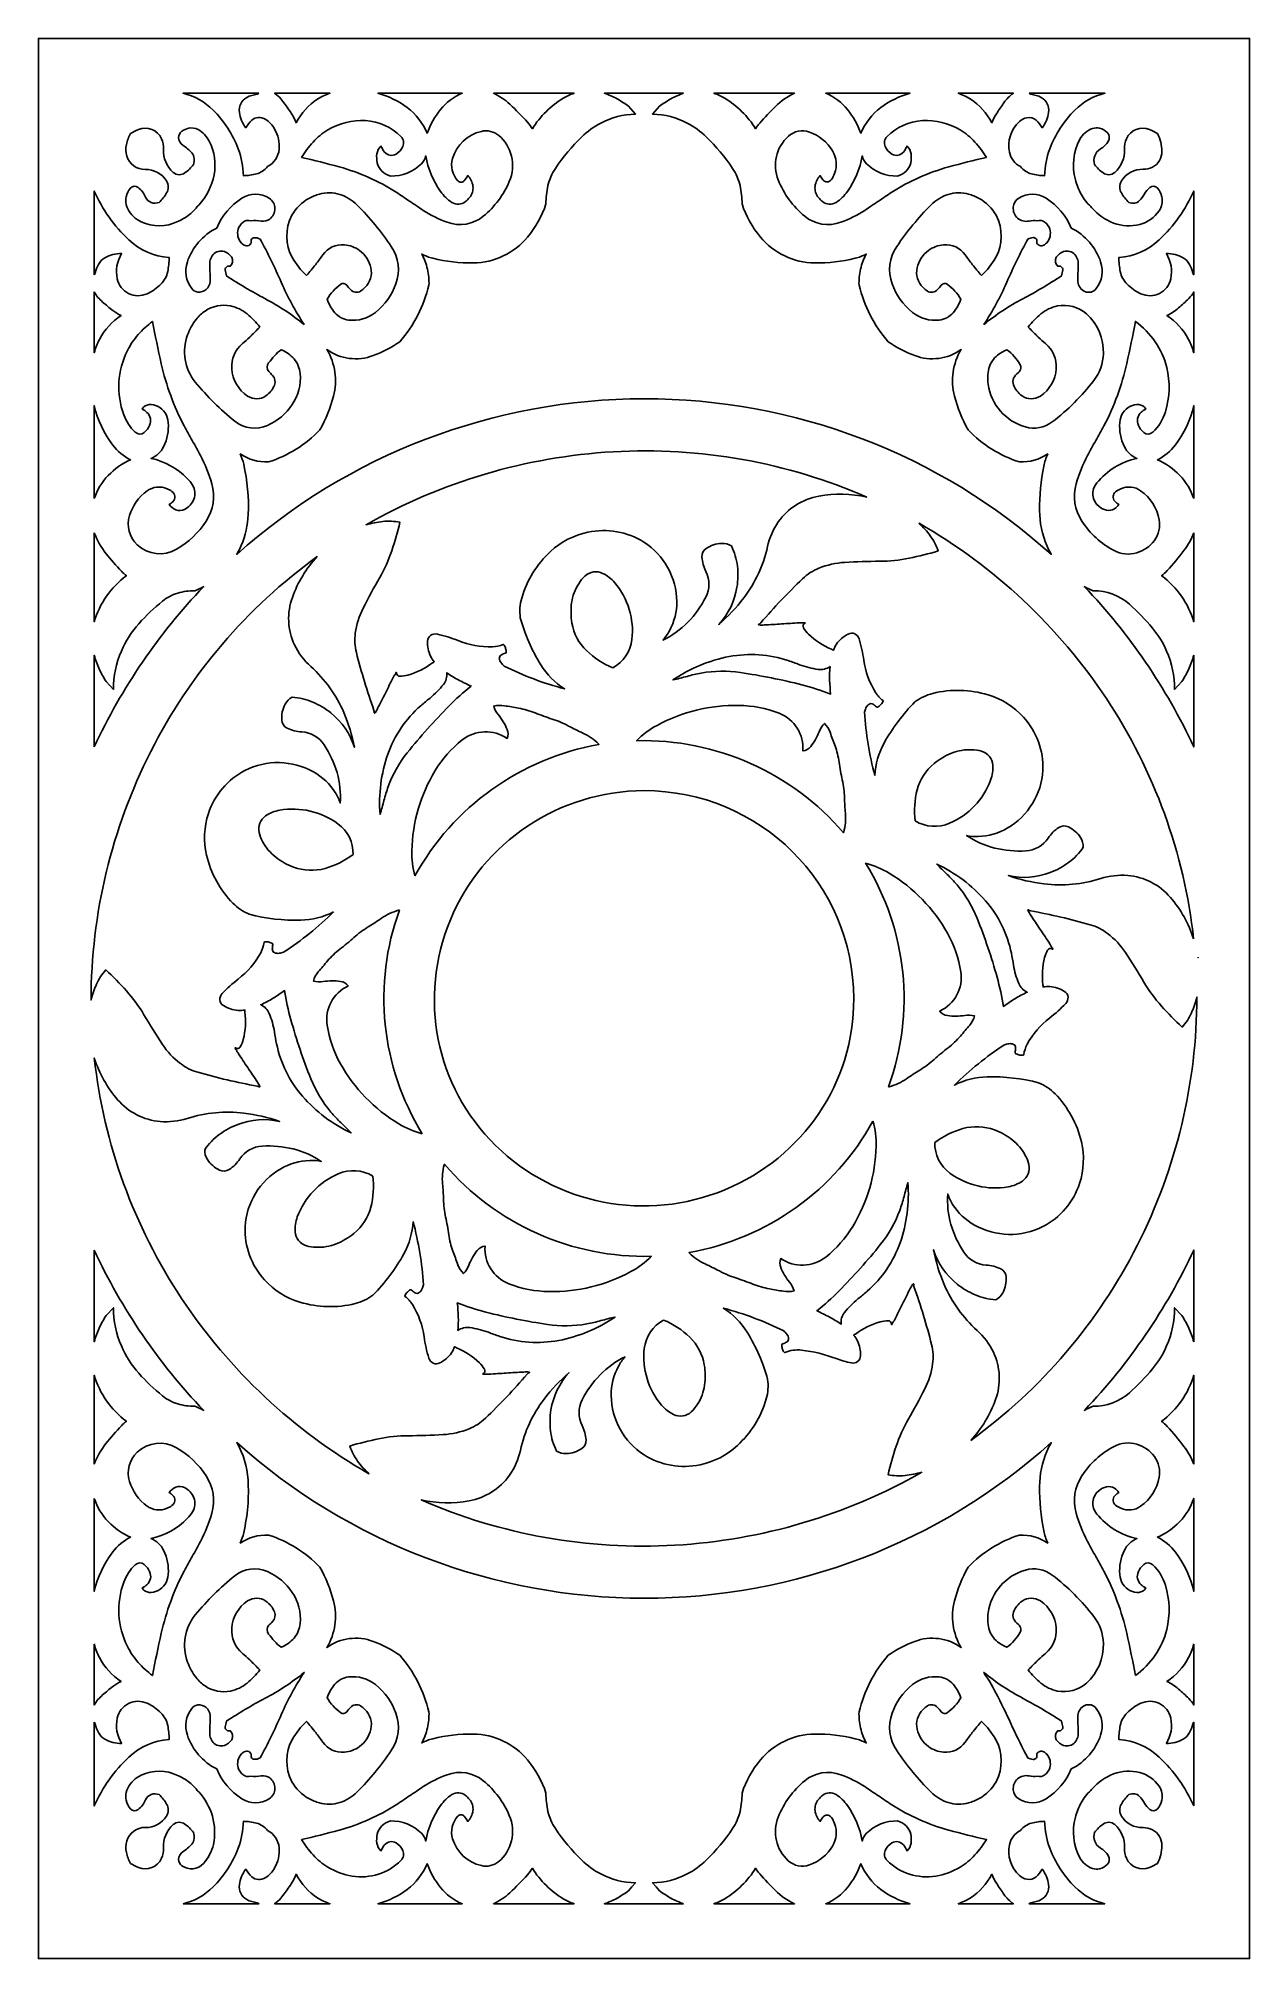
# Model space of a CAD drawing. Header units: centimetres. Extents: x -2.69 to 2.69, y -4.26 to 4.26.
import ezdxf

# ---------------------------------------------------------------- set-up
doc = ezdxf.new("R2010")
doc.units = ezdxf.units.CM
doc.header["$MEASUREMENT"] = 0
doc.layers.add('Layer 1', color=7, linetype='Continuous')

msp = doc.modelspace()

# ---------------------------------------------------------------- linework, layer by layer
at = {"layer": 'Layer 1', "color": 242}
for points, knots in [([(-2.60724, 4.26053), (-2.60724, 4.26053), (2.68703, 4.26053), (2.68703, 4.26053), (2.68703, 4.26053), (2.68703, 4.26053), (2.68703, -4.26054), (2.68703, -4.26054), (2.68703, -4.26054), (2.68703, -4.26054), (-2.68704, -4.26054), (-2.68704, -4.26054), (-2.68704, -4.26054), (-2.68704, -4.26054), (-2.68704, 4.26053), (-2.68704, 4.26053), (-2.68704, 4.26053), (-2.68704, 4.26053), (-2.60724, 4.26053), (-2.60724, 4.26053)], [0, 0, 0, 0, 0.1666667, 0.1666667, 0.1666667, 0.1666667, 0.3333333, 0.3333333, 0.3333333, 0.3333333, 0.5, 0.5, 0.5, 0.5, 0.6666667, 0.6666667, 0.6666667, 0.6666667, 1, 1, 1, 1]), ([(-1.70828, 4.01728), (-1.71099, 4.01579), (-1.71363, 4.01418), (-1.7162, 4.01246), (-1.7162, 4.01246), (-1.73229, 4.0109), (-1.7479, 4.00614), (-1.76209, 3.99845), (-1.76209, 3.99845), (-1.78608, 3.98544), (-1.79931, 3.959), (-1.79521, 3.9322), (-1.79521, 3.9322), (-1.79143, 3.90748), (-1.78172, 3.88403), (-1.76688, 3.8638), (-1.76688, 3.8638), (-1.75993, 3.87628), (-1.75094, 3.88754), (-1.74029, 3.89712), (-1.74029, 3.89712), (-1.72369, 3.91208), (-1.69895, 3.91398), (-1.6802, 3.90178), (-1.6802, 3.90178), (-1.66317, 3.89069), (-1.64904, 3.87574), (-1.639, 3.85817), (-1.639, 3.85817), (-1.62341, 3.83089), (-1.61647, 3.79957), (-1.61908, 3.76833), (-1.61908, 3.76833), (-1.62179, 3.73577), (-1.64116, 3.70684), (-1.67036, 3.69167), (-1.67036, 3.69167), (-1.68288, 3.67608), (-1.70004, 3.66478), (-1.71939, 3.65938), (-1.71939, 3.65938), (-1.73836, 3.65408), (-1.75798, 3.65137), (-1.7777, 3.65133), (-1.7777, 3.65133), (-1.7785, 3.69188), (-1.7862, 3.732), (-1.80048, 3.77002), (-1.80048, 3.77002), (-1.82477, 3.83468), (-1.86265, 3.89345), (-1.91164, 3.94247), (-1.91164, 3.94247), (-1.94837, 3.97922), (-1.99467, 4.00512), (-2.0454, 4.01728), (-2.0454, 4.01728), (-2.0454, 4.01728), (-1.70828, 4.01728), (-1.70828, 4.01728)], [0, 0, 0, 0, 0.0625, 0.0625, 0.0625, 0.0625, 0.125, 0.125, 0.125, 0.125, 0.1875, 0.1875, 0.1875, 0.1875, 0.25, 0.25, 0.25, 0.25, 0.3125, 0.3125, 0.3125, 0.3125, 0.375, 0.375, 0.375, 0.375, 0.4375, 0.4375, 0.4375, 0.4375, 0.5, 0.5, 0.5, 0.5, 0.5625, 0.5625, 0.5625, 0.5625, 0.625, 0.625, 0.625, 0.625, 0.6875, 0.6875, 0.6875, 0.6875, 0.75, 0.75, 0.75, 0.75, 0.8125, 0.8125, 0.8125, 0.8125, 0.875, 0.875, 0.875, 0.875, 1, 1, 1, 1]), ([(0.17544, 4.01728), (0.1561, 4.01089), (0.13745, 4.00263), (0.11975, 3.99262), (0.11975, 3.99262), (0.10207, 3.98262), (0.0851, 3.97144), (0.06896, 3.95915), (0.06896, 3.95915), (0.06896, 3.95915), (0.03792, 3.92372), (0.03792, 3.92372), (0.03792, 3.92372), (0.09173, 3.92309), (0.14464, 3.90975), (0.19221, 3.88481), (0.19221, 3.88481), (0.22293, 3.86852), (0.25119, 3.84801), (0.27613, 3.8239), (0.27613, 3.8239), (0.32023, 3.78126), (0.35954, 3.73399), (0.39334, 3.68294), (0.39334, 3.68294), (0.4086, 3.65989), (0.41966, 3.63435), (0.42603, 3.60751), (0.42603, 3.60751), (0.43237, 3.58078), (0.43533, 3.55335), (0.43486, 3.52589), (0.43486, 3.52589), (0.45274, 3.47242), (0.48038, 3.42269), (0.51642, 3.37914), (0.51642, 3.37914), (0.57579, 3.30741), (0.66396, 3.26527), (0.75756, 3.26394), (0.75756, 3.26394), (0.81824, 3.26307), (0.87876, 3.27008), (0.9376, 3.28481), (0.9376, 3.28481), (0.95448, 3.28904), (0.97078, 3.29523), (0.98618, 3.30328), (0.98618, 3.30328), (0.97457, 3.2824), (0.96602, 3.25999), (0.9608, 3.23672), (0.9608, 3.23672), (0.95557, 3.21348), (0.95329, 3.18969), (0.95399, 3.1659), (0.95399, 3.1659), (0.96597, 3.1198), (0.98277, 3.07508), (1.00414, 3.03245), (1.00414, 3.03245), (1.02553, 2.98976), (1.05234, 2.94996), (1.08391, 2.91401), (1.08391, 2.91401), (1.1205, 2.88919), (1.1599, 2.86873), (1.20131, 2.85304), (1.20131, 2.85304), (1.27009, 2.82701), (1.34743, 2.83715), (1.40697, 2.88006), (1.40697, 2.88006), (1.36991, 2.81764), (1.3594, 2.74323), (1.37777, 2.67312), (1.37777, 2.67312), (1.39138, 2.62117), (1.41154, 2.57114), (1.43779, 2.52419), (1.43779, 2.52419), (1.50041, 2.45788), (1.57911, 2.40861), (1.66645, 2.38108), (1.66645, 2.38108), (1.71077, 2.37949), (1.75443, 2.39189), (1.79116, 2.41653), (1.79116, 2.41653), (1.78364, 2.39907), (1.77795, 2.38089), (1.77417, 2.36227), (1.77417, 2.36227), (1.76101, 2.29746), (1.75462, 2.2315), (1.75509, 2.16539), (1.75509, 2.16539), (1.75547, 2.11204), (1.76637, 2.0593), (1.7872, 2.01011), (1.7872, 2.01011), (1.79292, 1.99665), (1.79948, 1.98356), (1.80684, 1.97091), (1.80684, 1.97091), (1.80684, 1.97091), (1.80657, 1.97115), (1.80657, 1.97115), (1.80657, 1.97115), (1.31191, 2.4163), (0.6679, 2.66243), (-0.00028, 2.66134), (-0.00028, 2.66134), (-0.6681, 2.66026), (-1.31148, 2.41447), (-1.80699, 1.97079), (-1.80699, 1.97079), (-1.7996, 1.98348), (-1.793, 1.99661), (-1.78722, 2.01011), (-1.78722, 2.01011), (-1.76862, 2.05402), (-1.75804, 2.10085), (-1.75596, 2.14843), (-1.75596, 2.14843), (-1.7527, 2.2231), (-1.7595, 2.29785), (-1.77621, 2.37073), (-1.77621, 2.37073), (-1.7798, 2.38641), (-1.78481, 2.40174), (-1.79118, 2.41653), (-1.79118, 2.41653), (-1.75444, 2.3919), (-1.71078, 2.37948), (-1.66646, 2.38108), (-1.66646, 2.38108), (-1.57913, 2.40862), (-1.50042, 2.45787), (-1.4378, 2.52419), (-1.4378, 2.52419), (-1.41155, 2.57114), (-1.39139, 2.62117), (-1.37778, 2.67312), (-1.37778, 2.67312), (-1.35943, 2.74323), (-1.36992, 2.81764), (-1.40699, 2.88006), (-1.40699, 2.88006), (-1.34743, 2.83717), (-1.2701, 2.82699), (-1.20133, 2.85305), (-1.20133, 2.85305), (-1.15991, 2.86873), (-1.12051, 2.88919), (-1.08393, 2.91401), (-1.08393, 2.91401), (-1.05235, 2.94996), (-1.02555, 2.98976), (-1.00415, 3.03245), (-1.00415, 3.03245), (-0.98279, 3.07508), (-0.96598, 3.1198), (-0.95401, 3.1659), (-0.95401, 3.1659), (-0.95331, 3.18969), (-0.95559, 3.21348), (-0.96081, 3.23672), (-0.96081, 3.23672), (-0.96604, 3.25999), (-0.97458, 3.2824), (-0.98619, 3.30328), (-0.98619, 3.30328), (-0.9708, 3.29524), (-0.9545, 3.28904), (-0.93763, 3.28482), (-0.93763, 3.28482), (-0.87879, 3.27009), (-0.81826, 3.26307), (-0.75757, 3.26394), (-0.75757, 3.26394), (-0.66413, 3.26529), (-0.57608, 3.30726), (-0.51674, 3.37881), (-0.51674, 3.37881), (-0.48055, 3.42243), (-0.4528, 3.47228), (-0.43487, 3.52589), (-0.43487, 3.52589), (-0.43535, 3.55335), (-0.43238, 3.58078), (-0.42604, 3.60751), (-0.42604, 3.60751), (-0.41968, 3.63435), (-0.40861, 3.65989), (-0.39335, 3.68294), (-0.39335, 3.68294), (-0.35955, 3.73399), (-0.32024, 3.78126), (-0.27614, 3.8239), (-0.27614, 3.8239), (-0.2512, 3.84801), (-0.22295, 3.86852), (-0.19223, 3.88481), (-0.19223, 3.88481), (-0.14466, 3.90975), (-0.09174, 3.92309), (-0.03793, 3.92372), (-0.03793, 3.92372), (-0.03793, 3.92372), (-0.06897, 3.95915), (-0.06897, 3.95915), (-0.06897, 3.95915), (-0.08512, 3.97144), (-0.10208, 3.98262), (-0.11976, 3.99262), (-0.11976, 3.99262), (-0.13747, 4.00263), (-0.15612, 4.01089), (-0.17545, 4.01728), (-0.17545, 4.01728), (-0.17545, 4.01728), (0.17544, 4.01728), (0.17544, 4.01728)], [0, 0, 0, 0, 0.0175439, 0.0175439, 0.0175439, 0.0175439, 0.0350877, 0.0350877, 0.0350877, 0.0350877, 0.0526316, 0.0526316, 0.0526316, 0.0526316, 0.0701754, 0.0701754, 0.0701754, 0.0701754, 0.0877193, 0.0877193, 0.0877193, 0.0877193, 0.1052632, 0.1052632, 0.1052632, 0.1052632, 0.122807, 0.122807, 0.122807, 0.122807, 0.1403509, 0.1403509, 0.1403509, 0.1403509, 0.1578947, 0.1578947, 0.1578947, 0.1578947, 0.1754386, 0.1754386, 0.1754386, 0.1754386, 0.1929825, 0.1929825, 0.1929825, 0.1929825, 0.2105263, 0.2105263, 0.2105263, 0.2105263, 0.2280702, 0.2280702, 0.2280702, 0.2280702, 0.245614, 0.245614, 0.245614, 0.245614, 0.2631579, 0.2631579, 0.2631579, 0.2631579, 0.2807018, 0.2807018, 0.2807018, 0.2807018, 0.2982456, 0.2982456, 0.2982456, 0.2982456, 0.3157895, 0.3157895, 0.3157895, 0.3157895, 0.3333333, 0.3333333, 0.3333333, 0.3333333, 0.3508772, 0.3508772, 0.3508772, 0.3508772, 0.3684211, 0.3684211, 0.3684211, 0.3684211, 0.3859649, 0.3859649, 0.3859649, 0.3859649, 0.4035088, 0.4035088, 0.4035088, 0.4035088, 0.4210526, 0.4210526, 0.4210526, 0.4210526, 0.4385965, 0.4385965, 0.4385965, 0.4385965, 0.4561404, 0.4561404, 0.4561404, 0.4561404, 0.4736842, 0.4736842, 0.4736842, 0.4736842, 0.4912281, 0.4912281, 0.4912281, 0.4912281, 0.5087719, 0.5087719, 0.5087719, 0.5087719, 0.5263158, 0.5263158, 0.5263158, 0.5263158, 0.5438596, 0.5438596, 0.5438596, 0.5438596, 0.5614035, 0.5614035, 0.5614035, 0.5614035, 0.5789474, 0.5789474, 0.5789474, 0.5789474, 0.5964912, 0.5964912, 0.5964912, 0.5964912, 0.6140351, 0.6140351, 0.6140351, 0.6140351, 0.6315789, 0.6315789, 0.6315789, 0.6315789, 0.6491228, 0.6491228, 0.6491228, 0.6491228, 0.6666667, 0.6666667, 0.6666667, 0.6666667, 0.6842105, 0.6842105, 0.6842105, 0.6842105, 0.7017544, 0.7017544, 0.7017544, 0.7017544, 0.7192982, 0.7192982, 0.7192982, 0.7192982, 0.7368421, 0.7368421, 0.7368421, 0.7368421, 0.754386, 0.754386, 0.754386, 0.754386, 0.7719298, 0.7719298, 0.7719298, 0.7719298, 0.7894737, 0.7894737, 0.7894737, 0.7894737, 0.8070175, 0.8070175, 0.8070175, 0.8070175, 0.8245614, 0.8245614, 0.8245614, 0.8245614, 0.8421053, 0.8421053, 0.8421053, 0.8421053, 0.8596491, 0.8596491, 0.8596491, 0.8596491, 0.877193, 0.877193, 0.877193, 0.877193, 0.8947368, 0.8947368, 0.8947368, 0.8947368, 0.9122807, 0.9122807, 0.9122807, 0.9122807, 0.9298246, 0.9298246, 0.9298246, 0.9298246, 0.9473684, 0.9473684, 0.9473684, 0.9473684, 0.9649123, 0.9649123, 0.9649123, 0.9649123, 1, 1, 1, 1]), ([(-1.39386, 4.01727), (-1.41266, 4.01092), (-1.43064, 4.00241), (-1.44744, 3.9919), (-1.44744, 3.9919), (-1.48815, 3.96542), (-1.52125, 3.92896), (-1.54354, 3.88605), (-1.54354, 3.88605), (-1.55146, 3.90567), (-1.56157, 3.92434), (-1.57369, 3.94173), (-1.57369, 3.94173), (-1.58578, 3.95907), (-1.59852, 3.97595), (-1.61191, 3.99233), (-1.61191, 3.99233), (-1.61967, 4.00182), (-1.6287, 4.01021), (-1.63877, 4.01728), (-1.63877, 4.01728), (-1.63877, 4.01728), (-1.39385, 4.01728), (-1.39385, 4.01728), (-1.39385, 4.01728), (-1.39385, 4.01728), (-1.39386, 4.01727), (-1.39386, 4.01727)], [0, 0, 0, 0, 0.125, 0.125, 0.125, 0.125, 0.25, 0.25, 0.25, 0.25, 0.375, 0.375, 0.375, 0.375, 0.5, 0.5, 0.5, 0.5, 0.625, 0.625, 0.625, 0.625, 0.75, 0.75, 0.75, 0.75, 1, 1, 1, 1]), ([(-1.18081, 4.01728), (-1.18081, 4.01728), (-0.80639, 4.01728), (-0.80639, 4.01728), (-0.80639, 4.01728), (-0.84426, 4.00145), (-0.87754, 3.97653), (-0.90324, 3.94475), (-0.90324, 3.94475), (-0.92873, 3.91323), (-0.9487, 3.87771), (-0.9623, 3.83964), (-0.9623, 3.83964), (-0.98106, 3.88473), (-1.01162, 3.92402), (-1.05087, 3.95346), (-1.05087, 3.95346), (-1.08976, 3.98264), (-1.13384, 4.00428), (-1.18083, 4.01728), (-1.18083, 4.01728), (-1.18083, 4.01728), (-1.18081, 4.01728), (-1.18081, 4.01728)], [0, 0, 0, 0, 0.1428571, 0.1428571, 0.1428571, 0.1428571, 0.2857143, 0.2857143, 0.2857143, 0.2857143, 0.4285714, 0.4285714, 0.4285714, 0.4285714, 0.5714286, 0.5714286, 0.5714286, 0.5714286, 0.7142857, 0.7142857, 0.7142857, 0.7142857, 1, 1, 1, 1]), ([(-0.66821, 4.01728), (-0.66821, 4.01728), (-0.31022, 4.01728), (-0.31022, 4.01728), (-0.31022, 4.01728), (-0.32691, 4.01133), (-0.34296, 4.00374), (-0.35813, 3.99463), (-0.35813, 3.99463), (-0.41398, 3.96106), (-0.46104, 3.91492), (-0.49547, 3.8599), (-0.49547, 3.8599), (-0.50168, 3.86995), (-0.50879, 3.87941), (-0.51673, 3.88818), (-0.51673, 3.88818), (-0.54191, 3.916), (-0.56822, 3.9428), (-0.59559, 3.96851), (-0.59559, 3.96851), (-0.61696, 3.98857), (-0.64148, 4.00504), (-0.66821, 4.01727), (-0.66821, 4.01727), (-0.66821, 4.01727), (-0.66821, 4.01728), (-0.66821, 4.01728)], [0, 0, 0, 0, 0.125, 0.125, 0.125, 0.125, 0.25, 0.25, 0.25, 0.25, 0.375, 0.375, 0.375, 0.375, 0.5, 0.5, 0.5, 0.5, 0.625, 0.625, 0.625, 0.625, 0.75, 0.75, 0.75, 0.75, 1, 1, 1, 1]), ([(0.66819, 4.01727), (0.63678, 4.0029), (0.60816, 3.98319), (0.58361, 3.95902), (0.58361, 3.95902), (0.55925, 3.93503), (0.53583, 3.91011), (0.51342, 3.88432), (0.51342, 3.88432), (0.50678, 3.87667), (0.50077, 3.86851), (0.49546, 3.8599), (0.49546, 3.8599), (0.46102, 3.91492), (0.41397, 3.96107), (0.35811, 3.99463), (0.35811, 3.99463), (0.34294, 4.00374), (0.32689, 4.01133), (0.3102, 4.01728), (0.3102, 4.01728), (0.3102, 4.01728), (0.66819, 4.01728), (0.66819, 4.01728), (0.66819, 4.01728), (0.66819, 4.01728), (0.66819, 4.01727), (0.66819, 4.01727)], [0, 0, 0, 0, 0.125, 0.125, 0.125, 0.125, 0.25, 0.25, 0.25, 0.25, 0.375, 0.375, 0.375, 0.375, 0.5, 0.5, 0.5, 0.5, 0.625, 0.625, 0.625, 0.625, 0.75, 0.75, 0.75, 0.75, 1, 1, 1, 1]), ([(1.18081, 4.01728), (1.13383, 4.00428), (1.08975, 3.98264), (1.05086, 3.95346), (1.05086, 3.95346), (1.01161, 3.92402), (0.98104, 3.88474), (0.96229, 3.83964), (0.96229, 3.83964), (0.94868, 3.87771), (0.92872, 3.91323), (0.90323, 3.94474), (0.90323, 3.94474), (0.87752, 3.97652), (0.84425, 4.00145), (0.80637, 4.01728), (0.80637, 4.01728), (0.80637, 4.01728), (1.1808, 4.01728), (1.1808, 4.01728), (1.1808, 4.01728), (1.1808, 4.01728), (1.18081, 4.01728), (1.18081, 4.01728)], [0, 0, 0, 0, 0.1428571, 0.1428571, 0.1428571, 0.1428571, 0.2857143, 0.2857143, 0.2857143, 0.2857143, 0.4285714, 0.4285714, 0.4285714, 0.4285714, 0.5714286, 0.5714286, 0.5714286, 0.5714286, 0.7142857, 0.7142857, 0.7142857, 0.7142857, 1, 1, 1, 1]), ([(1.39384, 4.01728), (1.39384, 4.01728), (1.63875, 4.01728), (1.63875, 4.01728), (1.63875, 4.01728), (1.62243, 4.00583), (1.60827, 3.99164), (1.59689, 3.97535), (1.59689, 3.97535), (1.58559, 3.95918), (1.57466, 3.94276), (1.5641, 3.92611), (1.5641, 3.92611), (1.55604, 3.9134), (1.54915, 3.89999), (1.54352, 3.88605), (1.54352, 3.88605), (1.52123, 3.92896), (1.48814, 3.96542), (1.44742, 3.9919), (1.44742, 3.9919), (1.43062, 4.00241), (1.41264, 4.01092), (1.39384, 4.01727), (1.39384, 4.01727), (1.39384, 4.01727), (1.39384, 4.01728), (1.39384, 4.01728)], [0, 0, 0, 0, 0.125, 0.125, 0.125, 0.125, 0.25, 0.25, 0.25, 0.25, 0.375, 0.375, 0.375, 0.375, 0.5, 0.5, 0.5, 0.5, 0.625, 0.625, 0.625, 0.625, 0.75, 0.75, 0.75, 0.75, 1, 1, 1, 1]), ([(1.70826, 4.01728), (1.70826, 4.01728), (2.04539, 4.01728), (2.04539, 4.01728), (2.04539, 4.01728), (1.99465, 4.00512), (1.94835, 3.97923), (1.91162, 3.94247), (1.91162, 3.94247), (1.86264, 3.89345), (1.82475, 3.83468), (1.80047, 3.77002), (1.80047, 3.77002), (1.78619, 3.732), (1.77849, 3.69188), (1.77768, 3.65133), (1.77768, 3.65133), (1.75797, 3.65137), (1.73835, 3.65408), (1.71938, 3.65938), (1.71938, 3.65938), (1.70002, 3.66477), (1.68286, 3.67608), (1.67034, 3.69167), (1.67034, 3.69167), (1.64549, 3.70457), (1.62769, 3.72778), (1.62179, 3.75497), (1.62179, 3.75497), (1.61091, 3.80506), (1.62776, 3.85715), (1.66597, 3.89168), (1.66597, 3.89168), (1.67525, 3.90006), (1.68664, 3.90581), (1.69893, 3.90833), (1.69893, 3.90833), (1.71372, 3.91136), (1.7291, 3.90719), (1.74028, 3.89712), (1.74028, 3.89712), (1.75093, 3.88754), (1.75991, 3.87628), (1.76687, 3.8638), (1.76687, 3.8638), (1.78171, 3.88403), (1.79142, 3.90748), (1.7952, 3.9322), (1.7952, 3.9322), (1.79928, 3.959), (1.78607, 3.98545), (1.76208, 3.99845), (1.76208, 3.99845), (1.74789, 4.00614), (1.73228, 4.0109), (1.71619, 4.01246), (1.71619, 4.01246), (1.71362, 4.01418), (1.71098, 4.01579), (1.70826, 4.01728)], [0, 0, 0, 0, 0.0625, 0.0625, 0.0625, 0.0625, 0.125, 0.125, 0.125, 0.125, 0.1875, 0.1875, 0.1875, 0.1875, 0.25, 0.25, 0.25, 0.25, 0.3125, 0.3125, 0.3125, 0.3125, 0.375, 0.375, 0.375, 0.375, 0.4375, 0.4375, 0.4375, 0.4375, 0.5, 0.5, 0.5, 0.5, 0.5625, 0.5625, 0.5625, 0.5625, 0.625, 0.625, 0.625, 0.625, 0.6875, 0.6875, 0.6875, 0.6875, 0.75, 0.75, 0.75, 0.75, 0.8125, 0.8125, 0.8125, 0.8125, 0.875, 0.875, 0.875, 0.875, 1, 1, 1, 1]), ([(-2.2787, 3.83796), (-2.26749, 3.84497), (-2.25572, 3.85106), (-2.2435, 3.85616), (-2.2435, 3.85616), (-2.20393, 3.87271), (-2.15826, 3.85445), (-2.14126, 3.81537), (-2.14126, 3.81537), (-2.13478, 3.80045), (-2.13179, 3.78427), (-2.13252, 3.76805), (-2.13252, 3.76805), (-2.13425, 3.72925), (-2.11821, 3.69179), (-2.08884, 3.6661), (-2.08884, 3.6661), (-2.07413, 3.65323), (-2.05236, 3.65231), (-2.03661, 3.6639), (-2.03661, 3.6639), (-2.02255, 3.67425), (-2.01007, 3.68655), (-1.99954, 3.70043), (-1.99954, 3.70043), (-1.99661, 3.70901), (-1.99544, 3.71809), (-1.99611, 3.72713), (-1.99611, 3.72713), (-1.99679, 3.73631), (-2.00042, 3.74502), (-2.00648, 3.752), (-2.00648, 3.752), (-2.01799, 3.76527), (-2.03135, 3.77682), (-2.04618, 3.78632), (-2.04618, 3.78632), (-2.05789, 3.79381), (-2.06495, 3.8067), (-2.06495, 3.82051), (-2.06495, 3.82051), (-2.06495, 3.83165), (-2.0595, 3.84212), (-2.05035, 3.84859), (-2.05035, 3.84859), (-2.04162, 3.85476), (-2.03177, 3.85921), (-2.02134, 3.86168), (-2.02134, 3.86168), (-2.00695, 3.8651), (-1.99177, 3.86301), (-1.97886, 3.85583), (-1.97886, 3.85583), (-1.95753, 3.84397), (-1.94021, 3.8261), (-1.9291, 3.8045), (-1.9291, 3.8045), (-1.90544, 3.75847), (-1.89797, 3.7059), (-1.90786, 3.65518), (-1.90786, 3.65518), (-1.91766, 3.60491), (-1.94123, 3.55825), (-1.97594, 3.52032), (-1.97594, 3.52032), (-1.97799, 3.51808), (-1.98014, 3.51594), (-1.98237, 3.51389), (-1.98237, 3.51389), (-1.99552, 3.49644), (-2.0116, 3.48136), (-2.02991, 3.46931), (-2.02991, 3.46931), (-2.04814, 3.45732), (-2.06774, 3.44747), (-2.08828, 3.43999), (-2.08828, 3.43999), (-2.1416, 3.42054), (-2.20108, 3.42693), (-2.24898, 3.45722), (-2.24898, 3.45722), (-2.27307, 3.47245), (-2.29034, 3.49628), (-2.29723, 3.52375), (-2.29723, 3.52375), (-2.29995, 3.53458), (-2.30024, 3.54587), (-2.2981, 3.55682), (-2.2981, 3.55682), (-2.29522, 3.57153), (-2.28843, 3.58521), (-2.27845, 3.59646), (-2.27845, 3.59646), (-2.26983, 3.60618), (-2.25499, 3.60742), (-2.24482, 3.5993), (-2.24482, 3.5993), (-2.23038, 3.58774), (-2.21889, 3.57295), (-2.2113, 3.55615), (-2.2113, 3.55615), (-2.20111, 3.53362), (-2.17468, 3.52324), (-2.15171, 3.53281), (-2.15171, 3.53281), (-2.13844, 3.54501), (-2.12712, 3.55913), (-2.11811, 3.57468), (-2.11811, 3.57468), (-2.10849, 3.59132), (-2.10875, 3.6118), (-2.11881, 3.62818), (-2.11881, 3.62818), (-2.13873, 3.6606), (-2.17456, 3.68001), (-2.21286, 3.67908), (-2.21286, 3.67908), (-2.25069, 3.67814), (-2.28443, 3.70265), (-2.29498, 3.73867), (-2.29498, 3.73867), (-2.29986, 3.75533), (-2.30034, 3.77296), (-2.2964, 3.78986), (-2.2964, 3.78986), (-2.29251, 3.80655), (-2.28656, 3.8227), (-2.2787, 3.83796)], [0, 0, 0, 0, 0.030303, 0.030303, 0.030303, 0.030303, 0.0606061, 0.0606061, 0.0606061, 0.0606061, 0.0909091, 0.0909091, 0.0909091, 0.0909091, 0.1212121, 0.1212121, 0.1212121, 0.1212121, 0.1515152, 0.1515152, 0.1515152, 0.1515152, 0.1818182, 0.1818182, 0.1818182, 0.1818182, 0.2121212, 0.2121212, 0.2121212, 0.2121212, 0.2424242, 0.2424242, 0.2424242, 0.2424242, 0.2727273, 0.2727273, 0.2727273, 0.2727273, 0.3030303, 0.3030303, 0.3030303, 0.3030303, 0.3333333, 0.3333333, 0.3333333, 0.3333333, 0.3636364, 0.3636364, 0.3636364, 0.3636364, 0.3939394, 0.3939394, 0.3939394, 0.3939394, 0.4242424, 0.4242424, 0.4242424, 0.4242424, 0.4545455, 0.4545455, 0.4545455, 0.4545455, 0.4848485, 0.4848485, 0.4848485, 0.4848485, 0.5151515, 0.5151515, 0.5151515, 0.5151515, 0.5454545, 0.5454545, 0.5454545, 0.5454545, 0.5757576, 0.5757576, 0.5757576, 0.5757576, 0.6060606, 0.6060606, 0.6060606, 0.6060606, 0.6363636, 0.6363636, 0.6363636, 0.6363636, 0.6666667, 0.6666667, 0.6666667, 0.6666667, 0.6969697, 0.6969697, 0.6969697, 0.6969697, 0.7272727, 0.7272727, 0.7272727, 0.7272727, 0.7575758, 0.7575758, 0.7575758, 0.7575758, 0.7878788, 0.7878788, 0.7878788, 0.7878788, 0.8181818, 0.8181818, 0.8181818, 0.8181818, 0.8484848, 0.8484848, 0.8484848, 0.8484848, 0.8787879, 0.8787879, 0.8787879, 0.8787879, 0.9090909, 0.9090909, 0.9090909, 0.9090909, 0.9393939, 0.9393939, 0.9393939, 0.9393939, 1, 1, 1, 1]), ([(-1.51994, 3.73229), (-1.50503, 3.75666), (-1.48781, 3.77956), (-1.46852, 3.80069), (-1.46852, 3.80069), (-1.44917, 3.82187), (-1.42686, 3.84022), (-1.40229, 3.85516), (-1.40229, 3.85516), (-1.35205, 3.88505), (-1.2938, 3.89913), (-1.23531, 3.89554), (-1.23531, 3.89554), (-1.17622, 3.89191), (-1.12049, 3.86686), (-1.07877, 3.82522), (-1.07877, 3.82522), (-1.06709, 3.81357), (-1.06377, 3.79602), (-1.07036, 3.78095), (-1.07036, 3.78095), (-1.07653, 3.76686), (-1.08694, 3.75497), (-1.10015, 3.74693), (-1.10015, 3.74693), (-1.11685, 3.73675), (-1.13861, 3.74057), (-1.1508, 3.75579), (-1.1508, 3.75579), (-1.15741, 3.76405), (-1.16289, 3.77314), (-1.1671, 3.78282), (-1.1671, 3.78282), (-1.17716, 3.77376), (-1.18363, 3.76144), (-1.18535, 3.74808), (-1.18535, 3.74808), (-1.18703, 3.73503), (-1.1864, 3.7218), (-1.18349, 3.70896), (-1.18349, 3.70896), (-1.17685, 3.67968), (-1.15405, 3.6567), (-1.12462, 3.64964), (-1.12462, 3.64964), (-1.07341, 3.64868), (-1.02405, 3.66841), (-0.98787, 3.70434), (-0.98787, 3.70434), (-0.97825, 3.71389), (-0.97154, 3.72592), (-0.9685, 3.73907), (-0.9685, 3.73907), (-0.95803, 3.68232), (-0.93555, 3.62843), (-0.9025, 3.58094), (-0.9025, 3.58094), (-0.88917, 3.56179), (-0.87219, 3.5454), (-0.85251, 3.5327), (-0.85251, 3.5327), (-0.83387, 3.52068), (-0.80952, 3.52209), (-0.79243, 3.5362), (-0.79243, 3.5362), (-0.7858, 3.54167), (-0.77968, 3.54772), (-0.77413, 3.55427), (-0.77413, 3.55427), (-0.76233, 3.56821), (-0.75687, 3.58635), (-0.75904, 3.60442), (-0.75904, 3.60442), (-0.76118, 3.62223), (-0.76924, 3.63881), (-0.78198, 3.65156), (-0.78198, 3.65156), (-0.78626, 3.64331), (-0.79157, 3.63563), (-0.79777, 3.62868), (-0.79777, 3.62868), (-0.8013, 3.62472), (-0.80635, 3.62243), (-0.81168, 3.62237), (-0.81168, 3.62237), (-0.81701, 3.62231), (-0.82213, 3.62452), (-0.82574, 3.6284), (-0.82574, 3.6284), (-0.85067, 3.65521), (-0.85961, 3.69304), (-0.84933, 3.72804), (-0.84933, 3.72804), (-0.83174, 3.78792), (-0.78292, 3.8338), (-0.72167, 3.84812), (-0.72167, 3.84812), (-0.69446, 3.85447), (-0.6658, 3.84761), (-0.64451, 3.82965), (-0.64451, 3.82965), (-0.61636, 3.80591), (-0.59655, 3.7739), (-0.58795, 3.73827), (-0.58795, 3.73827), (-0.57885, 3.7006), (-0.58223, 3.661), (-0.59756, 3.62537), (-0.59756, 3.62537), (-0.6232, 3.56577), (-0.66276, 3.51304), (-0.71295, 3.47152), (-0.71295, 3.47152), (-0.75762, 3.43456), (-0.81897, 3.42431), (-0.87342, 3.44466), (-0.87342, 3.44466), (-0.91055, 3.45854), (-0.94612, 3.47623), (-0.97955, 3.49742), (-0.97955, 3.49742), (-0.99995, 3.51073), (-1.02014, 3.52436), (-1.04011, 3.5383), (-1.04011, 3.5383), (-1.05959, 3.55189), (-1.07924, 3.56523), (-1.09906, 3.57831), (-1.09906, 3.57831), (-1.17736, 3.62791), (-1.26267, 3.66565), (-1.35221, 3.69028), (-1.35221, 3.69028), (-1.40779, 3.70557), (-1.46371, 3.71958), (-1.51994, 3.73229)], [0, 0, 0, 0, 0.0285714, 0.0285714, 0.0285714, 0.0285714, 0.0571429, 0.0571429, 0.0571429, 0.0571429, 0.0857143, 0.0857143, 0.0857143, 0.0857143, 0.1142857, 0.1142857, 0.1142857, 0.1142857, 0.1428571, 0.1428571, 0.1428571, 0.1428571, 0.1714286, 0.1714286, 0.1714286, 0.1714286, 0.2, 0.2, 0.2, 0.2, 0.2285714, 0.2285714, 0.2285714, 0.2285714, 0.2571429, 0.2571429, 0.2571429, 0.2571429, 0.2857143, 0.2857143, 0.2857143, 0.2857143, 0.3142857, 0.3142857, 0.3142857, 0.3142857, 0.3428571, 0.3428571, 0.3428571, 0.3428571, 0.3714286, 0.3714286, 0.3714286, 0.3714286, 0.4, 0.4, 0.4, 0.4, 0.4285714, 0.4285714, 0.4285714, 0.4285714, 0.4571429, 0.4571429, 0.4571429, 0.4571429, 0.4857143, 0.4857143, 0.4857143, 0.4857143, 0.5142857, 0.5142857, 0.5142857, 0.5142857, 0.5428571, 0.5428571, 0.5428571, 0.5428571, 0.5714286, 0.5714286, 0.5714286, 0.5714286, 0.6, 0.6, 0.6, 0.6, 0.6285714, 0.6285714, 0.6285714, 0.6285714, 0.6571429, 0.6571429, 0.6571429, 0.6571429, 0.6857143, 0.6857143, 0.6857143, 0.6857143, 0.7142857, 0.7142857, 0.7142857, 0.7142857, 0.7428571, 0.7428571, 0.7428571, 0.7428571, 0.7714286, 0.7714286, 0.7714286, 0.7714286, 0.8, 0.8, 0.8, 0.8, 0.8285714, 0.8285714, 0.8285714, 0.8285714, 0.8571429, 0.8571429, 0.8571429, 0.8571429, 0.8857143, 0.8857143, 0.8857143, 0.8857143, 0.9142857, 0.9142857, 0.9142857, 0.9142857, 0.9428571, 0.9428571, 0.9428571, 0.9428571, 1, 1, 1, 1]), ([(1.51992, 3.73229), (1.46369, 3.71958), (1.40777, 3.70557), (1.3522, 3.69028), (1.3522, 3.69028), (1.26265, 3.66564), (1.17735, 3.62791), (1.09905, 3.57831), (1.09905, 3.57831), (1.07922, 3.56523), (1.05957, 3.55189), (1.0401, 3.5383), (1.0401, 3.5383), (1.02013, 3.52436), (0.99994, 3.51073), (0.97954, 3.49742), (0.97954, 3.49742), (0.94611, 3.47623), (0.91053, 3.45855), (0.87341, 3.44466), (0.87341, 3.44466), (0.81897, 3.42429), (0.75762, 3.43458), (0.71294, 3.47152), (0.71294, 3.47152), (0.66079, 3.51465), (0.62032, 3.57004), (0.59524, 3.63259), (0.59524, 3.63259), (0.56812, 3.70017), (0.58618, 3.77739), (0.64044, 3.82635), (0.64044, 3.82635), (0.66571, 3.84914), (0.70162, 3.85629), (0.73382, 3.84497), (0.73382, 3.84497), (0.77689, 3.82981), (0.81327, 3.80016), (0.83659, 3.7612), (0.83659, 3.7612), (0.85472, 3.73091), (0.85811, 3.69412), (0.84586, 3.66107), (0.84586, 3.66107), (0.84231, 3.65151), (0.83758, 3.64241), (0.83178, 3.634), (0.83178, 3.634), (0.82743, 3.62768), (0.82025, 3.62386), (0.81253, 3.62377), (0.81253, 3.62377), (0.80481, 3.62369), (0.79749, 3.62739), (0.793, 3.63361), (0.793, 3.63361), (0.78889, 3.63933), (0.7852, 3.64532), (0.78196, 3.65156), (0.78196, 3.65156), (0.76923, 3.63881), (0.76116, 3.62223), (0.75902, 3.60442), (0.75902, 3.60442), (0.75686, 3.58635), (0.76231, 3.56821), (0.77412, 3.55427), (0.77412, 3.55427), (0.77966, 3.54772), (0.78578, 3.54167), (0.79241, 3.5362), (0.79241, 3.5362), (0.80951, 3.5221), (0.83386, 3.52067), (0.8525, 3.5327), (0.8525, 3.5327), (0.87218, 3.54541), (0.88917, 3.56179), (0.9025, 3.58095), (0.9025, 3.58095), (0.93555, 3.62844), (0.95804, 3.68232), (0.96848, 3.73907), (0.96848, 3.73907), (0.97152, 3.72592), (0.97823, 3.7139), (0.98784, 3.70435), (0.98784, 3.70435), (1.02403, 3.66843), (1.07339, 3.64867), (1.12461, 3.64964), (1.12461, 3.64964), (1.15403, 3.65671), (1.17685, 3.67968), (1.18348, 3.70896), (1.18348, 3.70896), (1.18639, 3.7218), (1.18702, 3.73503), (1.18533, 3.74808), (1.18533, 3.74808), (1.18361, 3.76145), (1.17714, 3.77376), (1.16708, 3.78282), (1.16708, 3.78282), (1.16288, 3.77314), (1.1574, 3.76404), (1.15079, 3.75578), (1.15079, 3.75578), (1.13861, 3.74056), (1.11685, 3.73677), (1.10014, 3.74693), (1.10014, 3.74693), (1.08692, 3.75497), (1.07652, 3.76686), (1.07035, 3.78095), (1.07035, 3.78095), (1.06374, 3.79602), (1.06709, 3.81356), (1.07876, 3.82522), (1.07876, 3.82522), (1.12047, 3.86687), (1.1762, 3.8919), (1.2353, 3.89554), (1.2353, 3.89554), (1.29379, 3.89914), (1.35203, 3.88505), (1.40227, 3.85516), (1.40227, 3.85516), (1.42685, 3.84022), (1.44915, 3.82187), (1.4685, 3.80069), (1.4685, 3.80069), (1.48779, 3.77956), (1.50501, 3.75666), (1.51992, 3.73229), (1.51992, 3.73229), (1.51992, 3.73229), (1.51992, 3.73229), (1.51992, 3.73229)], [0, 0, 0, 0, 0.0277778, 0.0277778, 0.0277778, 0.0277778, 0.0555556, 0.0555556, 0.0555556, 0.0555556, 0.0833333, 0.0833333, 0.0833333, 0.0833333, 0.1111111, 0.1111111, 0.1111111, 0.1111111, 0.1388889, 0.1388889, 0.1388889, 0.1388889, 0.1666667, 0.1666667, 0.1666667, 0.1666667, 0.1944444, 0.1944444, 0.1944444, 0.1944444, 0.2222222, 0.2222222, 0.2222222, 0.2222222, 0.25, 0.25, 0.25, 0.25, 0.2777778, 0.2777778, 0.2777778, 0.2777778, 0.3055556, 0.3055556, 0.3055556, 0.3055556, 0.3333333, 0.3333333, 0.3333333, 0.3333333, 0.3611111, 0.3611111, 0.3611111, 0.3611111, 0.3888889, 0.3888889, 0.3888889, 0.3888889, 0.4166667, 0.4166667, 0.4166667, 0.4166667, 0.4444444, 0.4444444, 0.4444444, 0.4444444, 0.4722222, 0.4722222, 0.4722222, 0.4722222, 0.5, 0.5, 0.5, 0.5, 0.5277778, 0.5277778, 0.5277778, 0.5277778, 0.5555556, 0.5555556, 0.5555556, 0.5555556, 0.5833333, 0.5833333, 0.5833333, 0.5833333, 0.6111111, 0.6111111, 0.6111111, 0.6111111, 0.6388889, 0.6388889, 0.6388889, 0.6388889, 0.6666667, 0.6666667, 0.6666667, 0.6666667, 0.6944444, 0.6944444, 0.6944444, 0.6944444, 0.7222222, 0.7222222, 0.7222222, 0.7222222, 0.75, 0.75, 0.75, 0.75, 0.7777778, 0.7777778, 0.7777778, 0.7777778, 0.8055556, 0.8055556, 0.8055556, 0.8055556, 0.8333333, 0.8333333, 0.8333333, 0.8333333, 0.8611111, 0.8611111, 0.8611111, 0.8611111, 0.8888889, 0.8888889, 0.8888889, 0.8888889, 0.9166667, 0.9166667, 0.9166667, 0.9166667, 0.9444444, 0.9444444, 0.9444444, 0.9444444, 1, 1, 1, 1]), ([(2.27868, 3.83796), (2.29131, 3.81346), (2.29798, 3.78636), (2.29814, 3.75885), (2.29814, 3.75885), (2.29833, 3.7296), (2.28209, 3.70265), (2.25603, 3.68892), (2.25603, 3.68892), (2.24345, 3.68228), (2.22931, 3.67906), (2.21506, 3.67957), (2.21506, 3.67957), (2.17594, 3.68096), (2.13913, 3.66132), (2.11879, 3.62816), (2.11879, 3.62816), (2.10874, 3.61178), (2.10847, 3.5913), (2.1181, 3.57468), (2.1181, 3.57468), (2.12711, 3.55912), (2.13843, 3.54501), (2.15169, 3.53281), (2.15169, 3.53281), (2.15956, 3.52954), (2.16814, 3.52834), (2.17661, 3.52932), (2.17661, 3.52932), (2.18522, 3.53032), (2.19317, 3.53439), (2.19897, 3.54077), (2.19897, 3.54077), (2.20735, 3.54997), (2.21465, 3.56009), (2.22073, 3.57093), (2.22073, 3.57093), (2.22684, 3.58183), (2.23502, 3.59146), (2.24481, 3.5993), (2.24481, 3.5993), (2.25496, 3.60744), (2.26981, 3.60617), (2.27844, 3.59646), (2.27844, 3.59646), (2.28842, 3.58521), (2.2952, 3.57152), (2.29808, 3.55682), (2.29808, 3.55682), (2.30228, 3.5354), (2.29767, 3.51319), (2.28528, 3.49515), (2.28528, 3.49515), (2.26503, 3.46564), (2.23475, 3.4443), (2.19997, 3.43502), (2.19997, 3.43502), (2.16158, 3.42478), (2.12086, 3.42694), (2.08378, 3.44116), (2.08378, 3.44116), (2.0471, 3.45523), (2.01432, 3.47776), (1.98816, 3.50685), (1.98816, 3.50685), (1.98612, 3.50912), (1.98419, 3.51146), (1.98236, 3.51389), (1.98236, 3.51389), (1.96508, 3.52971), (1.95066, 3.54836), (1.93973, 3.56901), (1.93973, 3.56901), (1.92885, 3.58958), (1.92023, 3.61124), (1.91402, 3.63363), (1.91402, 3.63363), (1.89737, 3.69361), (1.90436, 3.75766), (1.93353, 3.81274), (1.93353, 3.81274), (1.94556, 3.83546), (1.96611, 3.85261), (1.99074, 3.86051), (1.99074, 3.86051), (2.00063, 3.86368), (2.01122, 3.86408), (2.02133, 3.86168), (2.02133, 3.86168), (2.03437, 3.85859), (2.04627, 3.85192), (2.05568, 3.84245), (2.05568, 3.84245), (2.066, 3.83207), (2.06782, 3.81602), (2.06011, 3.80361), (2.06011, 3.80361), (2.05146, 3.78972), (2.03955, 3.7781), (2.02539, 3.76977), (2.02539, 3.76977), (2.00132, 3.75558), (1.99053, 3.7267), (1.99953, 3.70043), (1.99953, 3.70043), (2.01005, 3.68655), (2.02253, 3.67425), (2.0366, 3.6639), (2.0366, 3.6639), (2.05236, 3.65232), (2.07412, 3.65322), (2.08883, 3.6661), (2.08883, 3.6661), (2.11819, 3.6918), (2.13425, 3.72925), (2.1325, 3.76804), (2.1325, 3.76804), (2.13178, 3.78427), (2.13476, 3.80045), (2.14124, 3.81537), (2.14124, 3.81537), (2.1582, 3.85447), (2.2039, 3.87266), (2.24349, 3.85616), (2.24349, 3.85616), (2.25571, 3.85106), (2.26748, 3.84497), (2.27868, 3.83796)], [0, 0, 0, 0, 0.030303, 0.030303, 0.030303, 0.030303, 0.0606061, 0.0606061, 0.0606061, 0.0606061, 0.0909091, 0.0909091, 0.0909091, 0.0909091, 0.1212121, 0.1212121, 0.1212121, 0.1212121, 0.1515152, 0.1515152, 0.1515152, 0.1515152, 0.1818182, 0.1818182, 0.1818182, 0.1818182, 0.2121212, 0.2121212, 0.2121212, 0.2121212, 0.2424242, 0.2424242, 0.2424242, 0.2424242, 0.2727273, 0.2727273, 0.2727273, 0.2727273, 0.3030303, 0.3030303, 0.3030303, 0.3030303, 0.3333333, 0.3333333, 0.3333333, 0.3333333, 0.3636364, 0.3636364, 0.3636364, 0.3636364, 0.3939394, 0.3939394, 0.3939394, 0.3939394, 0.4242424, 0.4242424, 0.4242424, 0.4242424, 0.4545455, 0.4545455, 0.4545455, 0.4545455, 0.4848485, 0.4848485, 0.4848485, 0.4848485, 0.5151515, 0.5151515, 0.5151515, 0.5151515, 0.5454545, 0.5454545, 0.5454545, 0.5454545, 0.5757576, 0.5757576, 0.5757576, 0.5757576, 0.6060606, 0.6060606, 0.6060606, 0.6060606, 0.6363636, 0.6363636, 0.6363636, 0.6363636, 0.6666667, 0.6666667, 0.6666667, 0.6666667, 0.6969697, 0.6969697, 0.6969697, 0.6969697, 0.7272727, 0.7272727, 0.7272727, 0.7272727, 0.7575758, 0.7575758, 0.7575758, 0.7575758, 0.7878788, 0.7878788, 0.7878788, 0.7878788, 0.8181818, 0.8181818, 0.8181818, 0.8181818, 0.8484848, 0.8484848, 0.8484848, 0.8484848, 0.8787879, 0.8787879, 0.8787879, 0.8787879, 0.9090909, 0.9090909, 0.9090909, 0.9090909, 0.9393939, 0.9393939, 0.9393939, 0.9393939, 1, 1, 1, 1]), ([(-2.43934, 3.21196), (-2.43934, 3.21196), (-2.43934, 3.58332), (-2.43934, 3.58332), (-2.43934, 3.58332), (-2.40298, 3.50174), (-2.35091, 3.42801), (-2.28602, 3.36622), (-2.28602, 3.36622), (-2.23757, 3.32009), (-2.1742, 3.29252), (-2.10714, 3.28843), (-2.10714, 3.28843), (-2.10718, 3.26736), (-2.1093, 3.24633), (-2.11348, 3.22567), (-2.11348, 3.22567), (-2.11774, 3.20459), (-2.12829, 3.18526), (-2.14376, 3.17019), (-2.14376, 3.17019), (-2.16114, 3.15228), (-2.18177, 3.13776), (-2.20456, 3.12739), (-2.20456, 3.12739), (-2.23077, 3.11543), (-2.26104, 3.11592), (-2.28685, 3.12873), (-2.28685, 3.12873), (-2.31265, 3.14154), (-2.33121, 3.16545), (-2.33724, 3.19342), (-2.33724, 3.19342), (-2.34551, 3.23197), (-2.33855, 3.27222), (-2.31782, 3.30585), (-2.31782, 3.30585), (-2.34411, 3.30672), (-2.37009, 3.30015), (-2.39276, 3.28692), (-2.39276, 3.28692), (-2.40456, 3.28003), (-2.41416, 3.26998), (-2.42045, 3.25792), (-2.42045, 3.25792), (-2.42663, 3.24607), (-2.4315, 3.23358), (-2.43497, 3.22068), (-2.43497, 3.22068), (-2.43655, 3.21784), (-2.43801, 3.21492), (-2.43934, 3.21196)], [0, 0, 0, 0, 0.0714286, 0.0714286, 0.0714286, 0.0714286, 0.1428571, 0.1428571, 0.1428571, 0.1428571, 0.2142857, 0.2142857, 0.2142857, 0.2142857, 0.2857143, 0.2857143, 0.2857143, 0.2857143, 0.3571429, 0.3571429, 0.3571429, 0.3571429, 0.4285714, 0.4285714, 0.4285714, 0.4285714, 0.5, 0.5, 0.5, 0.5, 0.5714286, 0.5714286, 0.5714286, 0.5714286, 0.6428571, 0.6428571, 0.6428571, 0.6428571, 0.7142857, 0.7142857, 0.7142857, 0.7142857, 0.7857143, 0.7857143, 0.7857143, 0.7857143, 0.8571429, 0.8571429, 0.8571429, 0.8571429, 1, 1, 1, 1]), ([(2.43933, 3.58332), (2.43933, 3.58332), (2.43933, 3.21196), (2.43933, 3.21196), (2.43933, 3.21196), (2.43799, 3.21492), (2.43653, 3.21783), (2.43495, 3.22068), (2.43495, 3.22068), (2.43149, 3.23358), (2.42662, 3.24607), (2.42043, 3.25792), (2.42043, 3.25792), (2.41414, 3.26998), (2.40455, 3.28003), (2.39274, 3.28692), (2.39274, 3.28692), (2.37008, 3.30015), (2.3441, 3.30672), (2.31781, 3.30585), (2.31781, 3.30585), (2.33854, 3.27222), (2.34549, 3.23197), (2.33722, 3.19342), (2.33722, 3.19342), (2.33125, 3.16544), (2.31277, 3.14167), (2.287, 3.12881), (2.287, 3.12881), (2.26123, 3.11595), (2.23078, 3.11548), (2.20455, 3.12739), (2.20455, 3.12739), (2.18176, 3.13776), (2.16113, 3.15228), (2.14374, 3.17019), (2.14374, 3.17019), (2.12827, 3.18526), (2.11772, 3.20459), (2.11346, 3.22567), (2.11346, 3.22567), (2.10929, 3.24633), (2.10716, 3.26736), (2.10712, 3.28843), (2.10712, 3.28843), (2.17419, 3.29253), (2.23756, 3.32008), (2.28601, 3.36622), (2.28601, 3.36622), (2.3509, 3.42801), (2.40297, 3.50174), (2.43933, 3.58332), (2.43933, 3.58332), (2.43933, 3.58332), (2.43933, 3.58332), (2.43933, 3.58332)], [0, 0, 0, 0, 0.0666667, 0.0666667, 0.0666667, 0.0666667, 0.1333333, 0.1333333, 0.1333333, 0.1333333, 0.2, 0.2, 0.2, 0.2, 0.2666667, 0.2666667, 0.2666667, 0.2666667, 0.3333333, 0.3333333, 0.3333333, 0.3333333, 0.4, 0.4, 0.4, 0.4, 0.4666667, 0.4666667, 0.4666667, 0.4666667, 0.5333333, 0.5333333, 0.5333333, 0.5333333, 0.6, 0.6, 0.6, 0.6, 0.6666667, 0.6666667, 0.6666667, 0.6666667, 0.7333333, 0.7333333, 0.7333333, 0.7333333, 0.8, 0.8, 0.8, 0.8, 0.8666667, 0.8666667, 0.8666667, 0.8666667, 1, 1, 1, 1]), ([(-1.5074, 2.99068), (-1.56157, 3.0346), (-1.61996, 3.07313), (-1.68174, 3.10572), (-1.68174, 3.10572), (-1.74018, 3.13655), (-1.79701, 3.1703), (-1.85199, 3.20685), (-1.85199, 3.20685), (-1.85552, 3.21529), (-1.85757, 3.22427), (-1.85805, 3.2334), (-1.85805, 3.2334), (-1.85835, 3.23888), (-1.85584, 3.24413), (-1.85137, 3.24738), (-1.85137, 3.24738), (-1.84691, 3.25062), (-1.84105, 3.2514), (-1.83587, 3.24947), (-1.83587, 3.24947), (-1.824, 3.25934), (-1.82123, 3.27634), (-1.8294, 3.28939), (-1.8294, 3.28939), (-1.83679, 3.3012), (-1.84816, 3.31004), (-1.8615, 3.31434), (-1.8615, 3.31434), (-1.87937, 3.32009), (-1.89897, 3.31493), (-1.9116, 3.30114), (-1.9116, 3.30114), (-1.92384, 3.28775), (-1.92909, 3.2695), (-1.92579, 3.25173), (-1.92579, 3.25173), (-1.92661, 3.24356), (-1.92669, 3.23533), (-1.92602, 3.22715), (-1.92602, 3.22715), (-1.92478, 3.21197), (-1.92451, 3.19672), (-1.9252, 3.1815), (-1.9252, 3.1815), (-1.92581, 3.16792), (-1.93209, 3.1552), (-1.94254, 3.14639), (-1.94254, 3.14639), (-1.95299, 3.13758), (-1.96673, 3.13348), (-1.98035, 3.13506), (-1.98035, 3.13506), (-1.99097, 3.13629), (-2.00061, 3.1418), (-2.00701, 3.15028), (-2.00701, 3.15028), (-2.03262, 3.18423), (-2.03979, 3.2285), (-2.02623, 3.2687), (-2.02623, 3.2687), (-2.00431, 3.33365), (-1.95756, 3.38756), (-1.89607, 3.41883), (-1.89607, 3.41883), (-1.87294, 3.47285), (-1.83413, 3.51889), (-1.78461, 3.55107), (-1.78461, 3.55107), (-1.74759, 3.57514), (-1.69964, 3.57517), (-1.66256, 3.55119), (-1.66256, 3.55119), (-1.64695, 3.54109), (-1.63758, 3.52381), (-1.63767, 3.50533), (-1.63767, 3.50533), (-1.63777, 3.48706), (-1.64635, 3.46983), (-1.66093, 3.45864), (-1.66093, 3.45864), (-1.67144, 3.45057), (-1.68497, 3.44739), (-1.69802, 3.44993), (-1.69802, 3.44993), (-1.7133, 3.45289), (-1.72894, 3.45345), (-1.74439, 3.45156), (-1.74439, 3.45156), (-1.75677, 3.45459), (-1.76986, 3.45183), (-1.77992, 3.44408), (-1.77992, 3.44408), (-1.78971, 3.43653), (-1.79691, 3.42619), (-1.80055, 3.41444), (-1.80055, 3.41444), (-1.80702, 3.39272), (-1.80155, 3.36925), (-1.78611, 3.35256), (-1.78611, 3.35256), (-1.78148, 3.34757), (-1.77573, 3.34373), (-1.76932, 3.34137), (-1.76932, 3.34137), (-1.76254, 3.33888), (-1.75493, 3.34017), (-1.74938, 3.34478), (-1.74938, 3.34478), (-1.74668, 3.34702), (-1.74431, 3.34962), (-1.74233, 3.35251), (-1.74233, 3.35251), (-1.74377, 3.35721), (-1.74381, 3.36222), (-1.74244, 3.36694), (-1.74244, 3.36694), (-1.74097, 3.37202), (-1.73642, 3.37564), (-1.73109, 3.37596), (-1.73109, 3.37596), (-1.72159, 3.37654), (-1.7121, 3.37457), (-1.70363, 3.37027), (-1.70363, 3.37027), (-1.66939, 3.30775), (-1.63805, 3.2437), (-1.60972, 3.17834), (-1.60972, 3.17834), (-1.58133, 3.11288), (-1.5471, 3.05008), (-1.5074, 2.99068), (-1.5074, 2.99068), (-1.5074, 2.99068), (-1.5074, 2.99068), (-1.5074, 2.99068)], [0, 0, 0, 0, 0.0285714, 0.0285714, 0.0285714, 0.0285714, 0.0571429, 0.0571429, 0.0571429, 0.0571429, 0.0857143, 0.0857143, 0.0857143, 0.0857143, 0.1142857, 0.1142857, 0.1142857, 0.1142857, 0.1428571, 0.1428571, 0.1428571, 0.1428571, 0.1714286, 0.1714286, 0.1714286, 0.1714286, 0.2, 0.2, 0.2, 0.2, 0.2285714, 0.2285714, 0.2285714, 0.2285714, 0.2571429, 0.2571429, 0.2571429, 0.2571429, 0.2857143, 0.2857143, 0.2857143, 0.2857143, 0.3142857, 0.3142857, 0.3142857, 0.3142857, 0.3428571, 0.3428571, 0.3428571, 0.3428571, 0.3714286, 0.3714286, 0.3714286, 0.3714286, 0.4, 0.4, 0.4, 0.4, 0.4285714, 0.4285714, 0.4285714, 0.4285714, 0.4571429, 0.4571429, 0.4571429, 0.4571429, 0.4857143, 0.4857143, 0.4857143, 0.4857143, 0.5142857, 0.5142857, 0.5142857, 0.5142857, 0.5428571, 0.5428571, 0.5428571, 0.5428571, 0.5714286, 0.5714286, 0.5714286, 0.5714286, 0.6, 0.6, 0.6, 0.6, 0.6285714, 0.6285714, 0.6285714, 0.6285714, 0.6571429, 0.6571429, 0.6571429, 0.6571429, 0.6857143, 0.6857143, 0.6857143, 0.6857143, 0.7142857, 0.7142857, 0.7142857, 0.7142857, 0.7428571, 0.7428571, 0.7428571, 0.7428571, 0.7714286, 0.7714286, 0.7714286, 0.7714286, 0.8, 0.8, 0.8, 0.8, 0.8285714, 0.8285714, 0.8285714, 0.8285714, 0.8571429, 0.8571429, 0.8571429, 0.8571429, 0.8857143, 0.8857143, 0.8857143, 0.8857143, 0.9142857, 0.9142857, 0.9142857, 0.9142857, 0.9428571, 0.9428571, 0.9428571, 0.9428571, 1, 1, 1, 1]), ([(-1.49724, 3.20811), (-1.49048, 3.21621), (-1.48369, 3.22429), (-1.47687, 3.23235), (-1.47687, 3.23235), (-1.47, 3.24047), (-1.46331, 3.24873), (-1.45679, 3.25713), (-1.45679, 3.25713), (-1.44608, 3.27128), (-1.43559, 3.28561), (-1.42534, 3.30009), (-1.42534, 3.30009), (-1.40361, 3.33081), (-1.367, 3.34776), (-1.32928, 3.34462), (-1.32928, 3.34462), (-1.30513, 3.34261), (-1.28202, 3.3339), (-1.26262, 3.31951), (-1.26262, 3.31951), (-1.23713, 3.30062), (-1.21922, 3.27336), (-1.21206, 3.24263), (-1.21206, 3.24263), (-1.20464, 3.21077), (-1.21463, 3.17737), (-1.23834, 3.15464), (-1.23834, 3.15464), (-1.24415, 3.14906), (-1.25047, 3.14402), (-1.25719, 3.13957), (-1.25719, 3.13957), (-1.2716, 3.13002), (-1.29095, 3.13265), (-1.30227, 3.14566), (-1.30227, 3.14566), (-1.30804, 3.15231), (-1.3137, 3.15906), (-1.31923, 3.1659), (-1.31923, 3.1659), (-1.32568, 3.17386), (-1.33733, 3.17533), (-1.34557, 3.16921), (-1.34557, 3.16921), (-1.35765, 3.16024), (-1.36889, 3.15021), (-1.37916, 3.13925), (-1.37916, 3.13925), (-1.38944, 3.12828), (-1.39851, 3.11626), (-1.40623, 3.10338), (-1.40623, 3.10338), (-1.39869, 3.08139), (-1.38704, 3.061), (-1.37188, 3.04329), (-1.37188, 3.04329), (-1.3563, 3.0251), (-1.33434, 3.01346), (-1.31042, 3.01074), (-1.31042, 3.01074), (-1.26773, 3.00588), (-1.22488, 3.01815), (-1.1914, 3.04485), (-1.1914, 3.04485), (-1.14985, 3.07798), (-1.11844, 3.1219), (-1.1007, 3.17175), (-1.1007, 3.17175), (-1.08105, 3.22698), (-1.08874, 3.2881), (-1.12151, 3.33684), (-1.12151, 3.33684), (-1.16596, 3.40295), (-1.21676, 3.46463), (-1.27322, 3.52103), (-1.27322, 3.52103), (-1.29471, 3.54249), (-1.32097, 3.55864), (-1.34992, 3.56819), (-1.34992, 3.56819), (-1.37914, 3.57783), (-1.41063, 3.57835), (-1.44016, 3.56966), (-1.44016, 3.56966), (-1.45634, 3.5649), (-1.47196, 3.55844), (-1.48674, 3.55036), (-1.48674, 3.55036), (-1.51851, 3.53301), (-1.5446, 3.50704), (-1.56197, 3.47548), (-1.56197, 3.47548), (-1.59372, 3.41636), (-1.59295, 3.34535), (-1.55986, 3.28696), (-1.55986, 3.28696), (-1.54323, 3.25762), (-1.52212, 3.23102), (-1.49724, 3.20811), (-1.49724, 3.20811), (-1.49724, 3.20811), (-1.49724, 3.20811), (-1.49724, 3.20811)], [0, 0, 0, 0, 0.037037, 0.037037, 0.037037, 0.037037, 0.0740741, 0.0740741, 0.0740741, 0.0740741, 0.1111111, 0.1111111, 0.1111111, 0.1111111, 0.1481481, 0.1481481, 0.1481481, 0.1481481, 0.1851852, 0.1851852, 0.1851852, 0.1851852, 0.2222222, 0.2222222, 0.2222222, 0.2222222, 0.2592593, 0.2592593, 0.2592593, 0.2592593, 0.2962963, 0.2962963, 0.2962963, 0.2962963, 0.3333333, 0.3333333, 0.3333333, 0.3333333, 0.3703704, 0.3703704, 0.3703704, 0.3703704, 0.4074074, 0.4074074, 0.4074074, 0.4074074, 0.4444444, 0.4444444, 0.4444444, 0.4444444, 0.4814815, 0.4814815, 0.4814815, 0.4814815, 0.5185185, 0.5185185, 0.5185185, 0.5185185, 0.5555556, 0.5555556, 0.5555556, 0.5555556, 0.5925926, 0.5925926, 0.5925926, 0.5925926, 0.6296296, 0.6296296, 0.6296296, 0.6296296, 0.6666667, 0.6666667, 0.6666667, 0.6666667, 0.7037037, 0.7037037, 0.7037037, 0.7037037, 0.7407407, 0.7407407, 0.7407407, 0.7407407, 0.7777778, 0.7777778, 0.7777778, 0.7777778, 0.8148148, 0.8148148, 0.8148148, 0.8148148, 0.8518519, 0.8518519, 0.8518519, 0.8518519, 0.8888889, 0.8888889, 0.8888889, 0.8888889, 0.9259259, 0.9259259, 0.9259259, 0.9259259, 1, 1, 1, 1]), ([(1.49723, 3.20811), (1.49047, 3.21621), (1.48368, 3.22429), (1.47686, 3.23235), (1.47686, 3.23235), (1.46999, 3.24047), (1.46329, 3.24873), (1.45678, 3.25713), (1.45678, 3.25713), (1.44606, 3.27128), (1.43558, 3.2856), (1.42533, 3.30009), (1.42533, 3.30009), (1.40357, 3.33082), (1.36701, 3.34778), (1.32927, 3.34462), (1.32927, 3.34462), (1.30511, 3.3426), (1.28201, 3.33391), (1.2626, 3.31951), (1.2626, 3.31951), (1.23711, 3.3006), (1.2192, 3.27338), (1.21205, 3.24263), (1.21205, 3.24263), (1.20464, 3.21075), (1.2146, 3.17738), (1.23833, 3.15464), (1.23833, 3.15464), (1.24414, 3.14906), (1.25045, 3.14402), (1.25718, 3.13956), (1.25718, 3.13956), (1.27162, 3.13002), (1.29094, 3.13262), (1.30225, 3.14566), (1.30225, 3.14566), (1.30803, 3.15231), (1.31368, 3.15906), (1.31922, 3.1659), (1.31922, 3.1659), (1.32565, 3.17386), (1.33731, 3.17532), (1.34556, 3.1692), (1.34556, 3.1692), (1.35763, 3.16024), (1.36888, 3.15021), (1.37915, 3.13925), (1.37915, 3.13925), (1.38942, 3.12828), (1.3985, 3.11625), (1.40621, 3.10338), (1.40621, 3.10338), (1.39868, 3.08139), (1.38703, 3.061), (1.37187, 3.04329), (1.37187, 3.04329), (1.3563, 3.0251), (1.33431, 3.01347), (1.3104, 3.01074), (1.3104, 3.01074), (1.26774, 3.00588), (1.22486, 3.01818), (1.19139, 3.04485), (1.19139, 3.04485), (1.14984, 3.07796), (1.11843, 3.12192), (1.10069, 3.17175), (1.10069, 3.17175), (1.081, 3.22701), (1.08876, 3.28829), (1.12158, 3.33705), (1.12158, 3.33705), (1.16602, 3.40307), (1.21681, 3.46469), (1.27321, 3.52103), (1.27321, 3.52103), (1.29469, 3.54249), (1.32097, 3.55864), (1.3499, 3.56819), (1.3499, 3.56819), (1.37912, 3.57783), (1.41063, 3.57834), (1.44015, 3.56966), (1.44015, 3.56966), (1.45633, 3.56491), (1.47195, 3.55843), (1.48673, 3.55036), (1.48673, 3.55036), (1.51849, 3.53302), (1.54459, 3.50703), (1.56196, 3.47548), (1.56196, 3.47548), (1.59371, 3.41642), (1.59289, 3.34533), (1.55984, 3.28696), (1.55984, 3.28696), (1.54322, 3.25762), (1.5221, 3.23102), (1.49723, 3.20811), (1.49723, 3.20811), (1.49723, 3.20811), (1.49723, 3.20811), (1.49723, 3.20811)], [0, 0, 0, 0, 0.037037, 0.037037, 0.037037, 0.037037, 0.0740741, 0.0740741, 0.0740741, 0.0740741, 0.1111111, 0.1111111, 0.1111111, 0.1111111, 0.1481481, 0.1481481, 0.1481481, 0.1481481, 0.1851852, 0.1851852, 0.1851852, 0.1851852, 0.2222222, 0.2222222, 0.2222222, 0.2222222, 0.2592593, 0.2592593, 0.2592593, 0.2592593, 0.2962963, 0.2962963, 0.2962963, 0.2962963, 0.3333333, 0.3333333, 0.3333333, 0.3333333, 0.3703704, 0.3703704, 0.3703704, 0.3703704, 0.4074074, 0.4074074, 0.4074074, 0.4074074, 0.4444444, 0.4444444, 0.4444444, 0.4444444, 0.4814815, 0.4814815, 0.4814815, 0.4814815, 0.5185185, 0.5185185, 0.5185185, 0.5185185, 0.5555556, 0.5555556, 0.5555556, 0.5555556, 0.5925926, 0.5925926, 0.5925926, 0.5925926, 0.6296296, 0.6296296, 0.6296296, 0.6296296, 0.6666667, 0.6666667, 0.6666667, 0.6666667, 0.7037037, 0.7037037, 0.7037037, 0.7037037, 0.7407407, 0.7407407, 0.7407407, 0.7407407, 0.7777778, 0.7777778, 0.7777778, 0.7777778, 0.8148148, 0.8148148, 0.8148148, 0.8148148, 0.8518519, 0.8518519, 0.8518519, 0.8518519, 0.8888889, 0.8888889, 0.8888889, 0.8888889, 0.9259259, 0.9259259, 0.9259259, 0.9259259, 1, 1, 1, 1]), ([(1.50739, 2.99068), (1.54708, 3.05008), (1.58132, 3.11288), (1.60971, 3.17834), (1.60971, 3.17834), (1.63805, 3.2437), (1.66938, 3.30775), (1.70362, 3.37027), (1.70362, 3.37027), (1.71075, 3.37389), (1.71855, 3.37605), (1.72655, 3.37663), (1.72655, 3.37663), (1.73108, 3.37696), (1.73554, 3.37536), (1.7388, 3.37223), (1.7388, 3.37223), (1.74207, 3.3691), (1.74383, 3.36471), (1.74364, 3.36021), (1.74364, 3.36021), (1.74353, 3.3576), (1.74308, 3.35501), (1.74231, 3.35251), (1.74231, 3.35251), (1.74575, 3.3475), (1.75059, 3.34361), (1.75624, 3.34132), (1.75624, 3.34132), (1.7621, 3.33895), (1.76873, 3.33949), (1.77412, 3.34277), (1.77412, 3.34277), (1.77855, 3.34547), (1.78258, 3.34876), (1.78609, 3.35256), (1.78609, 3.35256), (1.80153, 3.36926), (1.80702, 3.39272), (1.80054, 3.41444), (1.80054, 3.41444), (1.7969, 3.42619), (1.7897, 3.43653), (1.77991, 3.44408), (1.77991, 3.44408), (1.76984, 3.45183), (1.75675, 3.45459), (1.74437, 3.45156), (1.74437, 3.45156), (1.73258, 3.453), (1.72063, 3.45243), (1.70903, 3.44988), (1.70903, 3.44988), (1.69087, 3.44586), (1.67186, 3.45069), (1.65789, 3.46289), (1.65789, 3.46289), (1.64393, 3.47508), (1.63671, 3.4933), (1.63845, 3.51167), (1.63845, 3.51167), (1.63999, 3.52778), (1.64887, 3.54234), (1.66255, 3.55119), (1.66255, 3.55119), (1.69958, 3.57517), (1.74748, 3.57512), (1.78449, 3.55111), (1.78449, 3.55111), (1.83407, 3.51894), (1.8729, 3.47288), (1.89606, 3.41883), (1.89606, 3.41883), (1.95756, 3.38757), (2.00429, 3.33365), (2.02621, 3.2687), (2.02621, 3.2687), (2.03979, 3.2285), (2.03259, 3.18424), (2.00699, 3.15028), (2.00699, 3.15028), (1.99507, 3.13446), (1.97352, 3.12918), (1.95552, 3.13764), (1.95552, 3.13764), (1.93845, 3.14567), (1.92688, 3.162), (1.92502, 3.18063), (1.92502, 3.18063), (1.92429, 3.18794), (1.9241, 3.19529), (1.92444, 3.20262), (1.92444, 3.20262), (1.92482, 3.21081), (1.92534, 3.21899), (1.92601, 3.22715), (1.92601, 3.22715), (1.92667, 3.23534), (1.9266, 3.24356), (1.92578, 3.25173), (1.92578, 3.25173), (1.92907, 3.2695), (1.92383, 3.28776), (1.91158, 3.30114), (1.91158, 3.30114), (1.89895, 3.31492), (1.87936, 3.3201), (1.86148, 3.31434), (1.86148, 3.31434), (1.84814, 3.31004), (1.83677, 3.30121), (1.82939, 3.28939), (1.82939, 3.28939), (1.82123, 3.27633), (1.82397, 3.25933), (1.83586, 3.24947), (1.83586, 3.24947), (1.84104, 3.25141), (1.84685, 3.25064), (1.85132, 3.24741), (1.85132, 3.24741), (1.85579, 3.24418), (1.85832, 3.23888), (1.85804, 3.2334), (1.85804, 3.2334), (1.85756, 3.22427), (1.85551, 3.21529), (1.85198, 3.20685), (1.85198, 3.20685), (1.79674, 3.17014), (1.73966, 3.13622), (1.68096, 3.10524), (1.68096, 3.10524), (1.61946, 3.07278), (1.56132, 3.03441), (1.50739, 2.99068), (1.50739, 2.99068), (1.50739, 2.99068), (1.50739, 2.99068), (1.50739, 2.99068)], [0, 0, 0, 0, 0.0277778, 0.0277778, 0.0277778, 0.0277778, 0.0555556, 0.0555556, 0.0555556, 0.0555556, 0.0833333, 0.0833333, 0.0833333, 0.0833333, 0.1111111, 0.1111111, 0.1111111, 0.1111111, 0.1388889, 0.1388889, 0.1388889, 0.1388889, 0.1666667, 0.1666667, 0.1666667, 0.1666667, 0.1944444, 0.1944444, 0.1944444, 0.1944444, 0.2222222, 0.2222222, 0.2222222, 0.2222222, 0.25, 0.25, 0.25, 0.25, 0.2777778, 0.2777778, 0.2777778, 0.2777778, 0.3055556, 0.3055556, 0.3055556, 0.3055556, 0.3333333, 0.3333333, 0.3333333, 0.3333333, 0.3611111, 0.3611111, 0.3611111, 0.3611111, 0.3888889, 0.3888889, 0.3888889, 0.3888889, 0.4166667, 0.4166667, 0.4166667, 0.4166667, 0.4444444, 0.4444444, 0.4444444, 0.4444444, 0.4722222, 0.4722222, 0.4722222, 0.4722222, 0.5, 0.5, 0.5, 0.5, 0.5277778, 0.5277778, 0.5277778, 0.5277778, 0.5555556, 0.5555556, 0.5555556, 0.5555556, 0.5833333, 0.5833333, 0.5833333, 0.5833333, 0.6111111, 0.6111111, 0.6111111, 0.6111111, 0.6388889, 0.6388889, 0.6388889, 0.6388889, 0.6666667, 0.6666667, 0.6666667, 0.6666667, 0.6944444, 0.6944444, 0.6944444, 0.6944444, 0.7222222, 0.7222222, 0.7222222, 0.7222222, 0.75, 0.75, 0.75, 0.75, 0.7777778, 0.7777778, 0.7777778, 0.7777778, 0.8055556, 0.8055556, 0.8055556, 0.8055556, 0.8333333, 0.8333333, 0.8333333, 0.8333333, 0.8611111, 0.8611111, 0.8611111, 0.8611111, 0.8888889, 0.8888889, 0.8888889, 0.8888889, 0.9166667, 0.9166667, 0.9166667, 0.9166667, 0.9444444, 0.9444444, 0.9444444, 0.9444444, 1, 1, 1, 1]), ([(-2.43934, 3.13539), (-2.42956, 3.11847), (-2.41701, 3.10329), (-2.4022, 3.09046), (-2.4022, 3.09046), (-2.38749, 3.07772), (-2.37243, 3.06537), (-2.35705, 3.05344), (-2.35705, 3.05344), (-2.34559, 3.04456), (-2.33325, 3.03687), (-2.32021, 3.03048), (-2.32021, 3.03048), (-2.36092, 3.00398), (-2.39401, 2.96753), (-2.41631, 2.92463), (-2.41631, 2.92463), (-2.42594, 2.90575), (-2.43366, 2.88598), (-2.43934, 2.86559), (-2.43934, 2.86559), (-2.43934, 2.86559), (-2.43934, 3.13538), (-2.43934, 3.13538), (-2.43934, 3.13538), (-2.43934, 3.13538), (-2.43934, 3.13539), (-2.43934, 3.13539)], [0, 0, 0, 0, 0.125, 0.125, 0.125, 0.125, 0.25, 0.25, 0.25, 0.25, 0.375, 0.375, 0.375, 0.375, 0.5, 0.5, 0.5, 0.5, 0.625, 0.625, 0.625, 0.625, 0.75, 0.75, 0.75, 0.75, 1, 1, 1, 1]), ([(-1.70478, 2.9795), (-1.71215, 2.97204), (-1.71948, 2.96455), (-1.72679, 2.95705), (-1.72679, 2.95705), (-1.73412, 2.94951), (-1.74162, 2.94214), (-1.74928, 2.93493), (-1.74928, 2.93493), (-1.76001, 2.92508), (-1.77094, 2.91545), (-1.78206, 2.90605), (-1.78206, 2.90605), (-1.81469, 2.87846), (-1.83225, 2.83726), (-1.8294, 2.79486), (-1.8294, 2.79486), (-1.8261, 2.74569), (-1.80005, 2.70084), (-1.75878, 2.67336), (-1.75878, 2.67336), (-1.73413, 2.65694), (-1.70186, 2.65727), (-1.67757, 2.67421), (-1.67757, 2.67421), (-1.66041, 2.68617), (-1.64725, 2.70293), (-1.63978, 2.72237), (-1.63978, 2.72237), (-1.63424, 2.7368), (-1.63739, 2.75308), (-1.64795, 2.76444), (-1.64795, 2.76444), (-1.6536, 2.77053), (-1.65925, 2.77663), (-1.66488, 2.78273), (-1.66488, 2.78273), (-1.67462, 2.79326), (-1.67505, 2.8093), (-1.66592, 2.82034), (-1.66592, 2.82034), (-1.65726, 2.83081), (-1.64852, 2.84121), (-1.63968, 2.85154), (-1.63968, 2.85154), (-1.63082, 2.8619), (-1.62076, 2.87119), (-1.60972, 2.87923), (-1.60972, 2.87923), (-1.58768, 2.87008), (-1.56813, 2.85591), (-1.55264, 2.83789), (-1.55264, 2.83789), (-1.53698, 2.81968), (-1.52747, 2.79706), (-1.52542, 2.77322), (-1.52542, 2.77322), (-1.52125, 2.72468), (-1.53381, 2.67614), (-1.561, 2.63556), (-1.561, 2.63556), (-1.58796, 2.59534), (-1.62576, 2.56338), (-1.67008, 2.54331), (-1.67008, 2.54331), (-1.71804, 2.52159), (-1.77432, 2.52863), (-1.81537, 2.56143), (-1.81537, 2.56143), (-1.88, 2.6131), (-1.93891, 2.67146), (-1.99106, 2.7355), (-1.99106, 2.7355), (-2.03904, 2.7944), (-2.05199, 2.87414), (-2.02513, 2.94501), (-2.02513, 2.94501), (-2.0158, 2.96962), (-2.00294, 2.99278), (-1.98695, 3.01376), (-1.98695, 3.01376), (-1.97596, 3.02817), (-1.96263, 3.04069), (-1.94751, 3.0508), (-1.94751, 3.0508), (-1.9143, 3.07297), (-1.87347, 3.081), (-1.83423, 3.07308), (-1.83423, 3.07308), (-1.8073, 3.06739), (-1.78215, 3.05531), (-1.76096, 3.03789), (-1.76096, 3.03789), (-1.74001, 3.02066), (-1.72115, 3.00106), (-1.70478, 2.9795), (-1.70478, 2.9795), (-1.70478, 2.9795), (-1.70478, 2.9795), (-1.70478, 2.9795)], [0, 0, 0, 0, 0.0384615, 0.0384615, 0.0384615, 0.0384615, 0.0769231, 0.0769231, 0.0769231, 0.0769231, 0.1153846, 0.1153846, 0.1153846, 0.1153846, 0.1538462, 0.1538462, 0.1538462, 0.1538462, 0.1923077, 0.1923077, 0.1923077, 0.1923077, 0.2307692, 0.2307692, 0.2307692, 0.2307692, 0.2692308, 0.2692308, 0.2692308, 0.2692308, 0.3076923, 0.3076923, 0.3076923, 0.3076923, 0.3461538, 0.3461538, 0.3461538, 0.3461538, 0.3846154, 0.3846154, 0.3846154, 0.3846154, 0.4230769, 0.4230769, 0.4230769, 0.4230769, 0.4615385, 0.4615385, 0.4615385, 0.4615385, 0.5, 0.5, 0.5, 0.5, 0.5384615, 0.5384615, 0.5384615, 0.5384615, 0.5769231, 0.5769231, 0.5769231, 0.5769231, 0.6153846, 0.6153846, 0.6153846, 0.6153846, 0.6538462, 0.6538462, 0.6538462, 0.6538462, 0.6923077, 0.6923077, 0.6923077, 0.6923077, 0.7307692, 0.7307692, 0.7307692, 0.7307692, 0.7692308, 0.7692308, 0.7692308, 0.7692308, 0.8076923, 0.8076923, 0.8076923, 0.8076923, 0.8461538, 0.8461538, 0.8461538, 0.8461538, 0.8846154, 0.8846154, 0.8846154, 0.8846154, 0.9230769, 0.9230769, 0.9230769, 0.9230769, 1, 1, 1, 1]), ([(1.70477, 2.9795), (1.72114, 3.00106), (1.74, 3.02066), (1.76095, 3.03789), (1.76095, 3.03789), (1.78214, 3.05532), (1.80729, 3.06739), (1.83422, 3.07308), (1.83422, 3.07308), (1.88066, 3.08246), (1.92886, 3.06926), (1.96387, 3.0376), (1.96387, 3.0376), (2.01364, 2.9926), (2.04093, 2.92813), (2.03851, 2.8614), (2.03851, 2.8614), (2.03695, 2.81841), (2.02203, 2.77691), (1.99583, 2.74261), (1.99583, 2.74261), (1.94282, 2.67323), (1.88055, 2.61126), (1.81076, 2.55843), (1.81076, 2.55843), (1.7771, 2.53294), (1.7332, 2.52479), (1.69251, 2.53645), (1.69251, 2.53645), (1.60458, 2.56163), (1.5397, 2.63569), (1.52677, 2.72549), (1.52677, 2.72549), (1.52339, 2.74898), (1.52467, 2.77291), (1.53052, 2.79593), (1.53052, 2.79593), (1.53648, 2.81933), (1.55, 2.84018), (1.56901, 2.85527), (1.56901, 2.85527), (1.58138, 2.86509), (1.59508, 2.87315), (1.6097, 2.87923), (1.6097, 2.87923), (1.63416, 2.86144), (1.65454, 2.83871), (1.66949, 2.81256), (1.66949, 2.81256), (1.67222, 2.80778), (1.67325, 2.80222), (1.6724, 2.79679), (1.6724, 2.79679), (1.67115, 2.7887), (1.66663, 2.78147), (1.65988, 2.77676), (1.65988, 2.77676), (1.65107, 2.7706), (1.64419, 2.76209), (1.64004, 2.75222), (1.64004, 2.75222), (1.63624, 2.74317), (1.63599, 2.73304), (1.63935, 2.72382), (1.63935, 2.72382), (1.64664, 2.70378), (1.65998, 2.68646), (1.67756, 2.67421), (1.67756, 2.67421), (1.70185, 2.65728), (1.73413, 2.65693), (1.75877, 2.67336), (1.75877, 2.67336), (1.80003, 2.70085), (1.8261, 2.74569), (1.82939, 2.79486), (1.82939, 2.79486), (1.83222, 2.8373), (1.81466, 2.87854), (1.78199, 2.90612), (1.78199, 2.90612), (1.77088, 2.9155), (1.75997, 2.9251), (1.74927, 2.93493), (1.74927, 2.93493), (1.74161, 2.94214), (1.73411, 2.94951), (1.72678, 2.95705), (1.72678, 2.95705), (1.71947, 2.96455), (1.71213, 2.97204), (1.70477, 2.9795), (1.70477, 2.9795), (1.70477, 2.9795), (1.70477, 2.9795), (1.70477, 2.9795)], [0, 0, 0, 0, 0.04, 0.04, 0.04, 0.04, 0.08, 0.08, 0.08, 0.08, 0.12, 0.12, 0.12, 0.12, 0.16, 0.16, 0.16, 0.16, 0.2, 0.2, 0.2, 0.2, 0.24, 0.24, 0.24, 0.24, 0.28, 0.28, 0.28, 0.28, 0.32, 0.32, 0.32, 0.32, 0.36, 0.36, 0.36, 0.36, 0.4, 0.4, 0.4, 0.4, 0.44, 0.44, 0.44, 0.44, 0.48, 0.48, 0.48, 0.48, 0.52, 0.52, 0.52, 0.52, 0.56, 0.56, 0.56, 0.56, 0.6, 0.6, 0.6, 0.6, 0.64, 0.64, 0.64, 0.64, 0.68, 0.68, 0.68, 0.68, 0.72, 0.72, 0.72, 0.72, 0.76, 0.76, 0.76, 0.76, 0.8, 0.8, 0.8, 0.8, 0.84, 0.84, 0.84, 0.84, 0.88, 0.88, 0.88, 0.88, 0.92, 0.92, 0.92, 0.92, 1, 1, 1, 1]), ([(2.43933, 3.13538), (2.43933, 3.13538), (2.43933, 2.86559), (2.43933, 2.86559), (2.43933, 2.86559), (2.43364, 2.88598), (2.42593, 2.90575), (2.4163, 2.92463), (2.4163, 2.92463), (2.394, 2.96753), (2.36091, 3.00399), (2.3202, 3.03048), (2.3202, 3.03048), (2.33878, 3.03958), (2.35612, 3.05097), (2.37182, 3.06439), (2.37182, 3.06439), (2.38746, 3.07775), (2.40255, 3.09174), (2.41705, 3.10631), (2.41705, 3.10631), (2.42571, 3.11501), (2.4332, 3.12479), (2.43933, 3.13539), (2.43933, 3.13539), (2.43933, 3.13539), (2.43933, 3.13538), (2.43933, 3.13538)], [0, 0, 0, 0, 0.125, 0.125, 0.125, 0.125, 0.25, 0.25, 0.25, 0.25, 0.375, 0.375, 0.375, 0.375, 0.5, 0.5, 0.5, 0.5, 0.625, 0.625, 0.625, 0.625, 0.75, 0.75, 0.75, 0.75, 1, 1, 1, 1]), ([(-2.18064, 3.00449), (-2.16895, 2.94178), (-2.15604, 2.87931), (-2.14189, 2.8171), (-2.14189, 2.8171), (-2.12007, 2.72117), (-2.08613, 2.62837), (-2.04085, 2.54086), (-2.04085, 2.54086), (-2.029, 2.51908), (-2.0169, 2.49743), (-2.00453, 2.47593), (-2.00453, 2.47593), (-1.99184, 2.45387), (-1.97947, 2.43163), (-1.96742, 2.40921), (-1.96742, 2.40921), (-1.94658, 2.36932), (-1.92986, 2.32742), (-1.91754, 2.28419), (-1.91754, 2.28419), (-1.90145, 2.2278), (-1.91065, 2.16724), (-1.94274, 2.11802), (-1.94274, 2.11802), (-1.97605, 2.06695), (-2.02097, 2.02429), (-2.07387, 1.99348), (-2.07387, 1.99348), (-2.12992, 1.9608), (-2.20112, 1.969), (-2.2482, 2.01345), (-2.2482, 2.01345), (-2.28342, 2.0467), (-2.29672, 2.09683), (-2.28264, 2.14297), (-2.28264, 2.14297), (-2.26925, 2.1868), (-2.24198, 2.22522), (-2.2049, 2.25255), (-2.2049, 2.25255), (-2.17921, 2.27149), (-2.14513, 2.27508), (-2.11598, 2.26196), (-2.11598, 2.26196), (-2.10865, 2.25866), (-2.1016, 2.25478), (-2.09489, 2.25037), (-2.09489, 2.25037), (-2.08742, 2.24546), (-2.08258, 2.23746), (-2.08174, 2.22861), (-2.08174, 2.22861), (-2.08089, 2.21975), (-2.08416, 2.21096), (-2.09058, 2.20474), (-2.09058, 2.20474), (-2.09569, 2.19979), (-2.10131, 2.19538), (-2.10734, 2.19157), (-2.10734, 2.19157), (-2.0992, 2.1817), (-2.08882, 2.17389), (-2.07705, 2.16875), (-2.07705, 2.16875), (-2.06484, 2.16343), (-2.05088, 2.16383), (-2.03901, 2.16986), (-2.03901, 2.16986), (-2.01978, 2.17962), (-2.00487, 2.19604), (-1.99709, 2.21602), (-1.99709, 2.21602), (-1.98916, 2.23641), (-1.99136, 2.2593), (-2.00305, 2.27784), (-2.00305, 2.27784), (-2.00992, 2.28873), (-2.01792, 2.29887), (-2.02693, 2.30809), (-2.02693, 2.30809), (-2.07036, 2.35253), (-2.12589, 2.38344), (-2.18678, 2.39703), (-2.18678, 2.39703), (-2.16268, 2.40701), (-2.14303, 2.42526), (-2.13142, 2.44845), (-2.13142, 2.44845), (-2.11477, 2.48169), (-2.1078, 2.51885), (-2.11129, 2.5558), (-2.11129, 2.5558), (-2.112, 2.5871), (-2.13056, 2.61525), (-2.15921, 2.62844), (-2.15921, 2.62844), (-2.1705, 2.63365), (-2.18293, 2.63599), (-2.19537, 2.63526), (-2.19537, 2.63526), (-2.20843, 2.63449), (-2.22018, 2.62716), (-2.22651, 2.61581), (-2.22651, 2.61581), (-2.21891, 2.61181), (-2.21184, 2.60689), (-2.20547, 2.60116), (-2.20547, 2.60116), (-2.18921, 2.58655), (-2.18434, 2.56317), (-2.1934, 2.54336), (-2.1934, 2.54336), (-2.19895, 2.53124), (-2.20709, 2.52045), (-2.21726, 2.51176), (-2.21726, 2.51176), (-2.22879, 2.50189), (-2.24602, 2.50231), (-2.25707, 2.51269), (-2.25707, 2.51269), (-2.28006, 2.5343), (-2.29764, 2.56093), (-2.30844, 2.59045), (-2.30844, 2.59045), (-2.34246, 2.68345), (-2.33656, 2.78627), (-2.29218, 2.87489), (-2.29218, 2.87489), (-2.2793, 2.90059), (-2.26313, 2.92456), (-2.24407, 2.94617), (-2.24407, 2.94617), (-2.22504, 2.96775), (-2.20378, 2.9873), (-2.18063, 3.00449), (-2.18063, 3.00449), (-2.18063, 3.00449), (-2.18064, 3.00449), (-2.18064, 3.00449)], [0, 0, 0, 0, 0.0277778, 0.0277778, 0.0277778, 0.0277778, 0.0555556, 0.0555556, 0.0555556, 0.0555556, 0.0833333, 0.0833333, 0.0833333, 0.0833333, 0.1111111, 0.1111111, 0.1111111, 0.1111111, 0.1388889, 0.1388889, 0.1388889, 0.1388889, 0.1666667, 0.1666667, 0.1666667, 0.1666667, 0.1944444, 0.1944444, 0.1944444, 0.1944444, 0.2222222, 0.2222222, 0.2222222, 0.2222222, 0.25, 0.25, 0.25, 0.25, 0.2777778, 0.2777778, 0.2777778, 0.2777778, 0.3055556, 0.3055556, 0.3055556, 0.3055556, 0.3333333, 0.3333333, 0.3333333, 0.3333333, 0.3611111, 0.3611111, 0.3611111, 0.3611111, 0.3888889, 0.3888889, 0.3888889, 0.3888889, 0.4166667, 0.4166667, 0.4166667, 0.4166667, 0.4444444, 0.4444444, 0.4444444, 0.4444444, 0.4722222, 0.4722222, 0.4722222, 0.4722222, 0.5, 0.5, 0.5, 0.5, 0.5277778, 0.5277778, 0.5277778, 0.5277778, 0.5555556, 0.5555556, 0.5555556, 0.5555556, 0.5833333, 0.5833333, 0.5833333, 0.5833333, 0.6111111, 0.6111111, 0.6111111, 0.6111111, 0.6388889, 0.6388889, 0.6388889, 0.6388889, 0.6666667, 0.6666667, 0.6666667, 0.6666667, 0.6944444, 0.6944444, 0.6944444, 0.6944444, 0.7222222, 0.7222222, 0.7222222, 0.7222222, 0.75, 0.75, 0.75, 0.75, 0.7777778, 0.7777778, 0.7777778, 0.7777778, 0.8055556, 0.8055556, 0.8055556, 0.8055556, 0.8333333, 0.8333333, 0.8333333, 0.8333333, 0.8611111, 0.8611111, 0.8611111, 0.8611111, 0.8888889, 0.8888889, 0.8888889, 0.8888889, 0.9166667, 0.9166667, 0.9166667, 0.9166667, 0.9444444, 0.9444444, 0.9444444, 0.9444444, 1, 1, 1, 1]), ([(2.18062, 3.00449), (2.21448, 2.97935), (2.24401, 2.94894), (2.26807, 2.91445), (2.26807, 2.91445), (2.29218, 2.87989), (2.30959, 2.84117), (2.31938, 2.80029), (2.31938, 2.80029), (2.3349, 2.73548), (2.33292, 2.66773), (2.31365, 2.60392), (2.31365, 2.60392), (2.30315, 2.56914), (2.28363, 2.53768), (2.25706, 2.51269), (2.25706, 2.51269), (2.24602, 2.5023), (2.22879, 2.5019), (2.21725, 2.51176), (2.21725, 2.51176), (2.20708, 2.52045), (2.19894, 2.53124), (2.19339, 2.54336), (2.19339, 2.54336), (2.18431, 2.56319), (2.18922, 2.58658), (2.20549, 2.6012), (2.20549, 2.6012), (2.21186, 2.60691), (2.21891, 2.61182), (2.22649, 2.61581), (2.22649, 2.61581), (2.22016, 2.62715), (2.20841, 2.63449), (2.19535, 2.63526), (2.19535, 2.63526), (2.18291, 2.63599), (2.17049, 2.63365), (2.15919, 2.62844), (2.15919, 2.62844), (2.13055, 2.61524), (2.11197, 2.5871), (2.11127, 2.5558), (2.11127, 2.5558), (2.10779, 2.51885), (2.11476, 2.48169), (2.13141, 2.44845), (2.13141, 2.44845), (2.14302, 2.42526), (2.16267, 2.40701), (2.18677, 2.39703), (2.18677, 2.39703), (2.11673, 2.38139), (2.05404, 2.34292), (2.00872, 2.28772), (2.00872, 2.28772), (1.98259, 2.25587), (1.98714, 2.20916), (2.01901, 2.18293), (2.01901, 2.18293), (2.02852, 2.1751), (2.03973, 2.16957), (2.05176, 2.16677), (2.05176, 2.16677), (2.06418, 2.16389), (2.07724, 2.16636), (2.0877, 2.17358), (2.0877, 2.17358), (2.09506, 2.17864), (2.10166, 2.1847), (2.10733, 2.19157), (2.10733, 2.19157), (2.10045, 2.19591), (2.09417, 2.20111), (2.08863, 2.20704), (2.08863, 2.20704), (2.0832, 2.21285), (2.08053, 2.22067), (2.08128, 2.22856), (2.08128, 2.22856), (2.08203, 2.23644), (2.08616, 2.24367), (2.0926, 2.24837), (2.0926, 2.24837), (2.09989, 2.25369), (2.10772, 2.25825), (2.11596, 2.26196), (2.11596, 2.26196), (2.14464, 2.27488), (2.17813, 2.27156), (2.20368, 2.2533), (2.20368, 2.2533), (2.24678, 2.22249), (2.27624, 2.17636), (2.28592, 2.12458), (2.28592, 2.12458), (2.29197, 2.09218), (2.28418, 2.05871), (2.26442, 2.0322), (2.26442, 2.0322), (2.24497, 2.00612), (2.21744, 1.98702), (2.18606, 1.97783), (2.18606, 1.97783), (2.15257, 1.96803), (2.11651, 1.97165), (2.08568, 1.9879), (2.08568, 1.9879), (2.02764, 2.0185), (1.97842, 2.06331), (1.94273, 2.11802), (1.94273, 2.11802), (1.91062, 2.16723), (1.90145, 2.2278), (1.91752, 2.28419), (1.91752, 2.28419), (1.92984, 2.32742), (1.94656, 2.36932), (1.96741, 2.40921), (1.96741, 2.40921), (1.97946, 2.43163), (1.99183, 2.45387), (2.00452, 2.47593), (2.00452, 2.47593), (2.01688, 2.49743), (2.02899, 2.51908), (2.04084, 2.54087), (2.04084, 2.54087), (2.08628, 2.62868), (2.12031, 2.72182), (2.14214, 2.81811), (2.14214, 2.81811), (2.15616, 2.87999), (2.16899, 2.94213), (2.18062, 3.00449), (2.18062, 3.00449), (2.18062, 3.00449), (2.18062, 3.00449), (2.18062, 3.00449)], [0, 0, 0, 0, 0.0277778, 0.0277778, 0.0277778, 0.0277778, 0.0555556, 0.0555556, 0.0555556, 0.0555556, 0.0833333, 0.0833333, 0.0833333, 0.0833333, 0.1111111, 0.1111111, 0.1111111, 0.1111111, 0.1388889, 0.1388889, 0.1388889, 0.1388889, 0.1666667, 0.1666667, 0.1666667, 0.1666667, 0.1944444, 0.1944444, 0.1944444, 0.1944444, 0.2222222, 0.2222222, 0.2222222, 0.2222222, 0.25, 0.25, 0.25, 0.25, 0.2777778, 0.2777778, 0.2777778, 0.2777778, 0.3055556, 0.3055556, 0.3055556, 0.3055556, 0.3333333, 0.3333333, 0.3333333, 0.3333333, 0.3611111, 0.3611111, 0.3611111, 0.3611111, 0.3888889, 0.3888889, 0.3888889, 0.3888889, 0.4166667, 0.4166667, 0.4166667, 0.4166667, 0.4444444, 0.4444444, 0.4444444, 0.4444444, 0.4722222, 0.4722222, 0.4722222, 0.4722222, 0.5, 0.5, 0.5, 0.5, 0.5277778, 0.5277778, 0.5277778, 0.5277778, 0.5555556, 0.5555556, 0.5555556, 0.5555556, 0.5833333, 0.5833333, 0.5833333, 0.5833333, 0.6111111, 0.6111111, 0.6111111, 0.6111111, 0.6388889, 0.6388889, 0.6388889, 0.6388889, 0.6666667, 0.6666667, 0.6666667, 0.6666667, 0.6944444, 0.6944444, 0.6944444, 0.6944444, 0.7222222, 0.7222222, 0.7222222, 0.7222222, 0.75, 0.75, 0.75, 0.75, 0.7777778, 0.7777778, 0.7777778, 0.7777778, 0.8055556, 0.8055556, 0.8055556, 0.8055556, 0.8333333, 0.8333333, 0.8333333, 0.8333333, 0.8611111, 0.8611111, 0.8611111, 0.8611111, 0.8888889, 0.8888889, 0.8888889, 0.8888889, 0.9166667, 0.9166667, 0.9166667, 0.9166667, 0.9444444, 0.9444444, 0.9444444, 0.9444444, 1, 1, 1, 1]), ([(-2.43934, 2.21846), (-2.43934, 2.21846), (-2.43934, 2.63092), (-2.43934, 2.63092), (-2.43934, 2.63092), (-2.42488, 2.56747), (-2.39693, 2.50784), (-2.35733, 2.45597), (-2.35733, 2.45597), (-2.33627, 2.42839), (-2.30919, 2.40591), (-2.27808, 2.39022), (-2.27808, 2.39022), (-2.3154, 2.37402), (-2.34905, 2.35057), (-2.37704, 2.32124), (-2.37704, 2.32124), (-2.40508, 2.29186), (-2.42633, 2.2568), (-2.43934, 2.21846), (-2.43934, 2.21846), (-2.43934, 2.21846), (-2.43934, 2.21846), (-2.43934, 2.21846)], [0, 0, 0, 0, 0.1428571, 0.1428571, 0.1428571, 0.1428571, 0.2857143, 0.2857143, 0.2857143, 0.2857143, 0.4285714, 0.4285714, 0.4285714, 0.4285714, 0.5714286, 0.5714286, 0.5714286, 0.5714286, 0.7142857, 0.7142857, 0.7142857, 0.7142857, 1, 1, 1, 1]), ([(2.43933, 2.21846), (2.42632, 2.2568), (2.40507, 2.29186), (2.37703, 2.32124), (2.37703, 2.32124), (2.34903, 2.35057), (2.31539, 2.37403), (2.27807, 2.39022), (2.27807, 2.39022), (2.30937, 2.40601), (2.3366, 2.42865), (2.35774, 2.45644), (2.35774, 2.45644), (2.39711, 2.50822), (2.42491, 2.56768), (2.43932, 2.63092), (2.43932, 2.63092), (2.43932, 2.63092), (2.43933, 2.21846), (2.43933, 2.21846), (2.43933, 2.21846), (2.43933, 2.21846), (2.43933, 2.21846), (2.43933, 2.21846)], [0, 0, 0, 0, 0.1428571, 0.1428571, 0.1428571, 0.1428571, 0.2857143, 0.2857143, 0.2857143, 0.2857143, 0.4285714, 0.4285714, 0.4285714, 0.4285714, 0.5714286, 0.5714286, 0.5714286, 0.5714286, 0.7142857, 0.7142857, 0.7142857, 0.7142857, 1, 1, 1, 1]), ([(0.98825, 2.22522), (0.98825, 2.22522), (0.98814, 2.22526), (0.98814, 2.22526), (0.98814, 2.22526), (0.63429, 2.37958), (0.24871, 2.44845), (-0.13724, 2.4262), (-0.13724, 2.4262), (-0.52299, 2.40396), (-0.89805, 2.29301), (-1.23294, 2.10199), (-1.23294, 2.10199), (-1.20871, 2.10917), (-1.18386, 2.11409), (-1.15872, 2.11668), (-1.15872, 2.11668), (-1.13348, 2.11928), (-1.10799, 2.11809), (-1.08311, 2.11314), (-1.08311, 2.11314), (-1.0931, 2.07066), (-1.10506, 2.02866), (-1.11894, 1.98728), (-1.11894, 1.98728), (-1.13285, 1.94582), (-1.15085, 1.90581), (-1.17268, 1.86785), (-1.17268, 1.86785), (-1.19837, 1.82316), (-1.22288, 1.77782), (-1.24617, 1.73187), (-1.24617, 1.73187), (-1.26381, 1.69708), (-1.27553, 1.65966), (-1.28087, 1.62109), (-1.28087, 1.62109), (-1.28484, 1.59251), (-1.28324, 1.56346), (-1.27617, 1.53548), (-1.27617, 1.53548), (-1.25423, 1.4487), (-1.22818, 1.36301), (-1.1981, 1.27867), (-1.1981, 1.27867), (-1.19703, 1.27568), (-1.19671, 1.27248), (-1.19716, 1.26933), (-1.19716, 1.26933), (-1.1973, 1.26826), (-1.19668, 1.26724), (-1.19567, 1.26685), (-1.19567, 1.26685), (-1.19465, 1.26646), (-1.19352, 1.26677), (-1.1929, 1.26766), (-1.1929, 1.26766), (-1.19194, 1.26901), (-1.19103, 1.2704), (-1.19019, 1.27183), (-1.19019, 1.27183), (-1.18728, 1.27673), (-1.18449, 1.28169), (-1.1818, 1.2867), (-1.1818, 1.2867), (-1.17005, 1.30948), (-1.15851, 1.33235), (-1.14719, 1.35534), (-1.14719, 1.35534), (-1.1358, 1.37846), (-1.12428, 1.40152), (-1.11263, 1.42451), (-1.11263, 1.42451), (-1.11068, 1.42823), (-1.10849, 1.43182), (-1.10607, 1.43525), (-1.10607, 1.43525), (-1.10364, 1.4387), (-1.10175, 1.4425), (-1.10049, 1.44652), (-1.10049, 1.44652), (-1.10036, 1.44716), (-1.09976, 1.44759), (-1.09911, 1.44752), (-1.09911, 1.44752), (-1.09846, 1.44746), (-1.09799, 1.44666), (-1.09799, 1.44601), (-1.09799, 1.44601), (-1.09843, 1.44185), (-1.09705, 1.4377), (-1.0942, 1.43462), (-1.0942, 1.43462), (-1.09134, 1.43153), (-1.08732, 1.42981), (-1.0831, 1.42988), (-1.0831, 1.42988), (-1.07108, 1.43006), (-1.05914, 1.43179), (-1.04757, 1.43503), (-1.04757, 1.43503), (-1.00824, 1.4463), (-0.9713, 1.46454), (-0.93854, 1.48889), (-0.93854, 1.48889), (-0.93596, 1.49081), (-0.93328, 1.49258), (-0.93049, 1.49419), (-0.93049, 1.49419), (-0.93689, 1.50182), (-0.94245, 1.51011), (-0.94705, 1.51892), (-0.94705, 1.51892), (-0.95226, 1.52922), (-0.95597, 1.54021), (-0.95808, 1.55154), (-0.95808, 1.55154), (-0.96018, 1.56285), (-0.96112, 1.57434), (-0.96088, 1.58584), (-0.96088, 1.58584), (-0.96053, 1.59629), (-0.95513, 1.60595), (-0.94636, 1.61178), (-0.94636, 1.61178), (-0.93773, 1.61752), (-0.92707, 1.61947), (-0.91693, 1.61715), (-0.91693, 1.61715), (-0.88552, 1.60996), (-0.85474, 1.60025), (-0.8249, 1.58813), (-0.8249, 1.58813), (-0.77658, 1.5685), (-0.72465, 1.55917), (-0.67245, 1.56074), (-0.67245, 1.56074), (-0.65615, 1.56124), (-0.6401, 1.5648), (-0.62514, 1.57125), (-0.62514, 1.57125), (-0.62514, 1.57125), (-0.62386, 1.57141), (-0.62386, 1.57141), (-0.62386, 1.57141), (-0.61951, 1.56743), (-0.61638, 1.5623), (-0.61485, 1.55664), (-0.61485, 1.55664), (-0.61335, 1.55107), (-0.61224, 1.54541), (-0.61154, 1.53969), (-0.61154, 1.53969), (-0.61135, 1.53815), (-0.61151, 1.53658), (-0.61199, 1.5351), (-0.61199, 1.5351), (-0.61252, 1.53351), (-0.61395, 1.53239), (-0.61563, 1.53224), (-0.61563, 1.53224), (-0.62152, 1.53015), (-0.6273, 1.52777), (-0.63294, 1.52509), (-0.63294, 1.52509), (-0.63916, 1.52213), (-0.6428, 1.5156), (-0.64199, 1.50881), (-0.64199, 1.50881), (-0.64118, 1.50198), (-0.63856, 1.49549), (-0.6344, 1.49), (-0.6344, 1.49), (-0.6303, 1.48459), (-0.62569, 1.47957), (-0.62063, 1.47502), (-0.62063, 1.47502), (-0.53498, 1.43256), (-0.44523, 1.39882), (-0.35272, 1.37429), (-0.35272, 1.37429), (-0.39536, 1.40158), (-0.43129, 1.43803), (-0.45782, 1.48092), (-0.45782, 1.48092), (-0.49804, 1.54595), (-0.52869, 1.61634), (-0.54883, 1.68995), (-0.54883, 1.68995), (-0.55287, 1.71896), (-0.55076, 1.74849), (-0.54264, 1.77664), (-0.54264, 1.77664), (-0.51975, 1.85597), (-0.4754, 1.92764), (-0.41445, 1.98385), (-0.41445, 1.98385), (-0.36812, 2.02657), (-0.31095, 2.05607), (-0.24907, 2.06922), (-0.24907, 2.06922), (-0.16365, 2.08737), (-0.07439, 2.07167), (-0.00046, 2.02554), (-0.00046, 2.02554), (0.08968, 1.96715), (0.14441, 1.86785), (0.14537, 1.76113), (0.14537, 1.76113), (0.14577, 1.71614), (0.13477, 1.67174), (0.11341, 1.63203), (0.11341, 1.63203), (0.1053, 1.61694), (0.09529, 1.60293), (0.08363, 1.59034), (0.08363, 1.59034), (0.12516, 1.6102), (0.1628, 1.63719), (0.19482, 1.67007), (0.19482, 1.67007), (0.22677, 1.70289), (0.25355, 1.74027), (0.27425, 1.78099), (0.27425, 1.78099), (0.29239, 1.81668), (0.29254, 1.85871), (0.27461, 1.8945), (0.27461, 1.8945), (0.26452, 1.91465), (0.25851, 1.93658), (0.25692, 1.95903), (0.25692, 1.95903), (0.25585, 1.97406), (0.263, 1.98851), (0.27563, 1.9969), (0.27563, 1.9969), (0.29612, 2.0105), (0.31996, 2.01834), (0.34459, 2.01959), (0.34459, 2.01959), (0.35987, 2.02037), (0.37502, 2.01634), (0.38785, 2.00809), (0.38785, 2.00809), (0.40189, 1.98015), (0.4109, 1.94999), (0.41449, 1.91898), (0.41449, 1.91898), (0.41806, 1.88806), (0.41743, 1.85681), (0.41263, 1.82606), (0.41263, 1.82606), (0.40295, 1.76411), (0.37486, 1.7064), (0.33199, 1.66031), (0.33199, 1.66031), (0.37292, 1.69542), (0.41003, 1.73468), (0.44271, 1.77745), (0.44271, 1.77745), (0.49418, 1.84483), (0.53014, 1.92252), (0.54808, 2.00514), (0.54808, 2.00514), (0.55664, 2.04458), (0.57289, 2.082), (0.59591, 2.11527), (0.59591, 2.11527), (0.63834, 2.17501), (0.70282, 2.21583), (0.77534, 2.2289), (0.77534, 2.2289), (0.84585, 2.24161), (0.91823, 2.24035), (0.98825, 2.22522)], [0, 0, 0, 0, 0.0142857, 0.0142857, 0.0142857, 0.0142857, 0.0285714, 0.0285714, 0.0285714, 0.0285714, 0.0428571, 0.0428571, 0.0428571, 0.0428571, 0.0571429, 0.0571429, 0.0571429, 0.0571429, 0.0714286, 0.0714286, 0.0714286, 0.0714286, 0.0857143, 0.0857143, 0.0857143, 0.0857143, 0.1, 0.1, 0.1, 0.1, 0.1142857, 0.1142857, 0.1142857, 0.1142857, 0.1285714, 0.1285714, 0.1285714, 0.1285714, 0.1428571, 0.1428571, 0.1428571, 0.1428571, 0.1571429, 0.1571429, 0.1571429, 0.1571429, 0.1714286, 0.1714286, 0.1714286, 0.1714286, 0.1857143, 0.1857143, 0.1857143, 0.1857143, 0.2, 0.2, 0.2, 0.2, 0.2142857, 0.2142857, 0.2142857, 0.2142857, 0.2285714, 0.2285714, 0.2285714, 0.2285714, 0.2428571, 0.2428571, 0.2428571, 0.2428571, 0.2571429, 0.2571429, 0.2571429, 0.2571429, 0.2714286, 0.2714286, 0.2714286, 0.2714286, 0.2857143, 0.2857143, 0.2857143, 0.2857143, 0.3, 0.3, 0.3, 0.3, 0.3142857, 0.3142857, 0.3142857, 0.3142857, 0.3285714, 0.3285714, 0.3285714, 0.3285714, 0.3428571, 0.3428571, 0.3428571, 0.3428571, 0.3571429, 0.3571429, 0.3571429, 0.3571429, 0.3714286, 0.3714286, 0.3714286, 0.3714286, 0.3857143, 0.3857143, 0.3857143, 0.3857143, 0.4, 0.4, 0.4, 0.4, 0.4142857, 0.4142857, 0.4142857, 0.4142857, 0.4285714, 0.4285714, 0.4285714, 0.4285714, 0.4428571, 0.4428571, 0.4428571, 0.4428571, 0.4571429, 0.4571429, 0.4571429, 0.4571429, 0.4714286, 0.4714286, 0.4714286, 0.4714286, 0.4857143, 0.4857143, 0.4857143, 0.4857143, 0.5, 0.5, 0.5, 0.5, 0.5142857, 0.5142857, 0.5142857, 0.5142857, 0.5285714, 0.5285714, 0.5285714, 0.5285714, 0.5428571, 0.5428571, 0.5428571, 0.5428571, 0.5571429, 0.5571429, 0.5571429, 0.5571429, 0.5714286, 0.5714286, 0.5714286, 0.5714286, 0.5857143, 0.5857143, 0.5857143, 0.5857143, 0.6, 0.6, 0.6, 0.6, 0.6142857, 0.6142857, 0.6142857, 0.6142857, 0.6285714, 0.6285714, 0.6285714, 0.6285714, 0.6428571, 0.6428571, 0.6428571, 0.6428571, 0.6571429, 0.6571429, 0.6571429, 0.6571429, 0.6714286, 0.6714286, 0.6714286, 0.6714286, 0.6857143, 0.6857143, 0.6857143, 0.6857143, 0.7, 0.7, 0.7, 0.7, 0.7142857, 0.7142857, 0.7142857, 0.7142857, 0.7285714, 0.7285714, 0.7285714, 0.7285714, 0.7428571, 0.7428571, 0.7428571, 0.7428571, 0.7571429, 0.7571429, 0.7571429, 0.7571429, 0.7714286, 0.7714286, 0.7714286, 0.7714286, 0.7857143, 0.7857143, 0.7857143, 0.7857143, 0.8, 0.8, 0.8, 0.8, 0.8142857, 0.8142857, 0.8142857, 0.8142857, 0.8285714, 0.8285714, 0.8285714, 0.8285714, 0.8428571, 0.8428571, 0.8428571, 0.8428571, 0.8571429, 0.8571429, 0.8571429, 0.8571429, 0.8714286, 0.8714286, 0.8714286, 0.8714286, 0.8857143, 0.8857143, 0.8857143, 0.8857143, 0.9, 0.9, 0.9, 0.9, 0.9142857, 0.9142857, 0.9142857, 0.9142857, 0.9285714, 0.9285714, 0.9285714, 0.9285714, 0.9428571, 0.9428571, 0.9428571, 0.9428571, 0.9571429, 0.9571429, 0.9571429, 0.9571429, 0.9714286, 0.9714286, 0.9714286, 0.9714286, 1, 1, 1, 1]), ([(-2.43934, 2.06624), (-2.42696, 2.03342), (-2.40952, 2.00271), (-2.38761, 1.9752), (-2.38761, 1.9752), (-2.36583, 1.94785), (-2.34291, 1.92142), (-2.31889, 1.89597), (-2.31889, 1.89597), (-2.31201, 1.88868), (-2.30451, 1.88199), (-2.29648, 1.87597), (-2.29648, 1.87597), (-2.33047, 1.85055), (-2.3602, 1.81999), (-2.38456, 1.78538), (-2.38456, 1.78538), (-2.40894, 1.75076), (-2.42744, 1.71243), (-2.43934, 1.67189), (-2.43934, 1.67189), (-2.43934, 1.67189), (-2.43934, 2.06624), (-2.43934, 2.06624)], [0, 0, 0, 0, 0.1428571, 0.1428571, 0.1428571, 0.1428571, 0.2857143, 0.2857143, 0.2857143, 0.2857143, 0.4285714, 0.4285714, 0.4285714, 0.4285714, 0.5714286, 0.5714286, 0.5714286, 0.5714286, 0.7142857, 0.7142857, 0.7142857, 0.7142857, 1, 1, 1, 1]), ([(2.43867, 0.26437), (2.43867, 0.26437), (2.43867, 0.26445), (2.43867, 0.26445), (2.43867, 0.26445), (2.3966, 0.6453), (2.264, 1.01065), (2.05158, 1.33076), (2.05158, 1.33076), (1.83927, 1.65071), (1.55478, 1.91712), (1.2204, 2.10902), (1.2204, 2.10902), (1.23879, 2.09183), (1.25552, 2.07297), (1.27036, 2.05268), (1.27036, 2.05268), (1.28525, 2.03232), (1.29694, 2.00985), (1.30505, 1.98602), (1.30505, 1.98602), (1.26294, 1.97336), (1.22026, 1.96262), (1.17715, 1.95384), (1.17715, 1.95384), (1.13396, 1.94505), (1.09, 1.94049), (1.04591, 1.94024), (1.04591, 1.94024), (0.99401, 1.93995), (0.94214, 1.93831), (0.89033, 1.93533), (0.89033, 1.93533), (0.85111, 1.93307), (0.81255, 1.92442), (0.77617, 1.90972), (0.77617, 1.90972), (0.74922, 1.89883), (0.72463, 1.88294), (0.70372, 1.86288), (0.70372, 1.86288), (0.63885, 1.80068), (0.57699, 1.73547), (0.51834, 1.66748), (0.51834, 1.66748), (0.51569, 1.66442), (0.51242, 1.66195), (0.50874, 1.66024), (0.50874, 1.66024), (0.50826, 1.66001), (0.50797, 1.65951), (0.50803, 1.65899), (0.50803, 1.65899), (0.50808, 1.65846), (0.50845, 1.65803), (0.50896, 1.6579), (0.50896, 1.6579), (0.51296, 1.6569), (0.5171, 1.65654), (0.52121, 1.65684), (0.52121, 1.65684), (0.5253, 1.65713), (0.5294, 1.65735), (0.53349, 1.6575), (0.53349, 1.6575), (0.55927, 1.6588), (0.58503, 1.66034), (0.61077, 1.66211), (0.61077, 1.66211), (0.63667, 1.6639), (0.66258, 1.66554), (0.6885, 1.66704), (0.6885, 1.66704), (0.69273, 1.66723), (0.69696, 1.66714), (0.70117, 1.66678), (0.70117, 1.66678), (0.7054, 1.66641), (0.70967, 1.6667), (0.71381, 1.66763), (0.71381, 1.66763), (0.71443, 1.66783), (0.71511, 1.66754), (0.71538, 1.66694), (0.71538, 1.66694), (0.71564, 1.66635), (0.71518, 1.66555), (0.71461, 1.66523), (0.71461, 1.66523), (0.71076, 1.66352), (0.70782, 1.66026), (0.70655, 1.65627), (0.70655, 1.65627), (0.70528, 1.65228), (0.70579, 1.64796), (0.70796, 1.64437), (0.70796, 1.64437), (0.71413, 1.63415), (0.72161, 1.62477), (0.73022, 1.61646), (0.73022, 1.61646), (0.75974, 1.58834), (0.79414, 1.56577), (0.8318, 1.54983), (0.8318, 1.54983), (0.83477, 1.54857), (0.83766, 1.54715), (0.84047, 1.54556), (0.84047, 1.54556), (0.84393, 1.55487), (0.8484, 1.56378), (0.85379, 1.57214), (0.85379, 1.57214), (0.8602, 1.58176), (0.86794, 1.59044), (0.87679, 1.59792), (0.87679, 1.59792), (0.88562, 1.60538), (0.8952, 1.61193), (0.90537, 1.61747), (0.90537, 1.61747), (0.91467, 1.62239), (0.92581, 1.62258), (0.93529, 1.61798), (0.93529, 1.61798), (0.94463, 1.61344), (0.95165, 1.60526), (0.9547, 1.59541), (0.9547, 1.59541), (0.96412, 1.56485), (0.97103, 1.53357), (0.97535, 1.5019), (0.97535, 1.5019), (0.98236, 1.45062), (1.00017, 1.40139), (1.02765, 1.35738), (1.02765, 1.35738), (1.03623, 1.34364), (1.04737, 1.33164), (1.06048, 1.32203), (1.06048, 1.32203), (1.06048, 1.32203), (1.06126, 1.32101), (1.06126, 1.32101), (1.06126, 1.32101), (1.05996, 1.31529), (1.05705, 1.31004), (1.05286, 1.30589), (1.05286, 1.30589), (1.04875, 1.30182), (1.04435, 1.29804), (1.03971, 1.29458), (1.03971, 1.29458), (1.03845, 1.29365), (1.03701, 1.293), (1.03547, 1.29268), (1.03547, 1.29268), (1.03382, 1.29233), (1.03212, 1.293), (1.03115, 1.29437), (1.03115, 1.29437), (1.02638, 1.29838), (1.02141, 1.30214), (1.01624, 1.30565), (1.01624, 1.30565), (1.01055, 1.3095), (1.00302, 1.30936), (0.9975, 1.30527), (0.9975, 1.30527), (0.99193, 1.30117), (0.98757, 1.29568), (0.98485, 1.28935), (0.98485, 1.28935), (0.98217, 1.28313), (0.98009, 1.27666), (0.97864, 1.27005), (0.97864, 1.27005), (0.98437, 1.17531), (0.99975, 1.08141), (1.02457, 0.98975), (1.02457, 0.98975), (1.02709, 1.04), (1.04099, 1.08906), (1.06521, 1.13328), (1.06521, 1.13328), (1.10192, 1.2003), (1.14812, 1.2618), (1.20238, 1.31589), (1.20238, 1.31589), (1.2257, 1.33386), (1.25257, 1.34682), (1.28123, 1.35392), (1.28123, 1.35392), (1.362, 1.37394), (1.4468, 1.37172), (1.5264, 1.34751), (1.5264, 1.34751), (1.5869, 1.32911), (1.64127, 1.2948), (1.68369, 1.24827), (1.68369, 1.24827), (1.74227, 1.18403), (1.77318, 1.09958), (1.76983, 1.01306), (1.76983, 1.01306), (1.76387, 0.90656), (1.70452, 0.80999), (1.61182, 0.75578), (1.61182, 0.75578), (1.57266, 0.7329), (1.52832, 0.7201), (1.48288, 0.71858), (1.48288, 0.71858), (1.46564, 0.718), (1.44839, 0.71958), (1.43156, 0.72329), (1.43156, 0.72329), (1.46968, 0.69758), (1.51208, 0.67877), (1.55683, 0.66773), (1.55683, 0.66773), (1.60148, 0.65672), (1.64754, 0.65243), (1.69348, 0.65502), (1.69348, 0.65502), (1.73373, 0.6573), (1.77053, 0.67819), (1.79285, 0.71147), (1.79285, 0.71147), (1.80542, 0.73021), (1.82157, 0.74633), (1.84039, 0.75892), (1.84039, 0.75892), (1.85303, 0.76738), (1.86929, 0.76846), (1.88297, 0.76176), (1.88297, 0.76176), (1.90504, 0.75096), (1.92377, 0.73443), (1.93716, 0.71395), (1.93716, 0.71395), (1.94548, 0.70123), (1.94953, 0.68622), (1.94874, 0.67108), (1.94874, 0.67108), (1.93134, 0.64506), (1.90949, 0.62224), (1.88418, 0.60366), (1.88418, 0.60366), (1.85895, 0.58514), (1.83132, 0.57005), (1.80205, 0.5588), (1.80205, 0.5588), (1.74307, 0.53613), (1.67859, 0.53138), (1.61688, 0.54512), (1.61688, 0.54512), (1.66803, 0.52756), (1.72089, 0.51534), (1.77461, 0.50868), (1.77461, 0.50868), (1.85924, 0.49819), (1.94514, 0.50617), (2.02632, 0.5321), (2.02632, 0.5321), (2.06505, 0.54447), (2.10586, 0.54923), (2.14643, 0.54611), (2.14643, 0.54611), (2.21985, 0.53956), (2.28776, 0.50463), (2.33545, 0.44893), (2.33545, 0.44893), (2.38181, 0.39477), (2.41689, 0.33203), (2.43867, 0.26437), (2.43867, 0.26437), (2.43867, 0.26437), (2.43867, 0.26437), (2.43867, 0.26437)], [0, 0, 0, 0, 0.0140845, 0.0140845, 0.0140845, 0.0140845, 0.028169, 0.028169, 0.028169, 0.028169, 0.0422535, 0.0422535, 0.0422535, 0.0422535, 0.056338, 0.056338, 0.056338, 0.056338, 0.0704225, 0.0704225, 0.0704225, 0.0704225, 0.084507, 0.084507, 0.084507, 0.084507, 0.0985915, 0.0985915, 0.0985915, 0.0985915, 0.1126761, 0.1126761, 0.1126761, 0.1126761, 0.1267606, 0.1267606, 0.1267606, 0.1267606, 0.1408451, 0.1408451, 0.1408451, 0.1408451, 0.1549296, 0.1549296, 0.1549296, 0.1549296, 0.1690141, 0.1690141, 0.1690141, 0.1690141, 0.1830986, 0.1830986, 0.1830986, 0.1830986, 0.1971831, 0.1971831, 0.1971831, 0.1971831, 0.2112676, 0.2112676, 0.2112676, 0.2112676, 0.2253521, 0.2253521, 0.2253521, 0.2253521, 0.2394366, 0.2394366, 0.2394366, 0.2394366, 0.2535211, 0.2535211, 0.2535211, 0.2535211, 0.2676056, 0.2676056, 0.2676056, 0.2676056, 0.2816901, 0.2816901, 0.2816901, 0.2816901, 0.2957746, 0.2957746, 0.2957746, 0.2957746, 0.3098592, 0.3098592, 0.3098592, 0.3098592, 0.3239437, 0.3239437, 0.3239437, 0.3239437, 0.3380282, 0.3380282, 0.3380282, 0.3380282, 0.3521127, 0.3521127, 0.3521127, 0.3521127, 0.3661972, 0.3661972, 0.3661972, 0.3661972, 0.3802817, 0.3802817, 0.3802817, 0.3802817, 0.3943662, 0.3943662, 0.3943662, 0.3943662, 0.4084507, 0.4084507, 0.4084507, 0.4084507, 0.4225352, 0.4225352, 0.4225352, 0.4225352, 0.4366197, 0.4366197, 0.4366197, 0.4366197, 0.4507042, 0.4507042, 0.4507042, 0.4507042, 0.4647887, 0.4647887, 0.4647887, 0.4647887, 0.4788732, 0.4788732, 0.4788732, 0.4788732, 0.4929577, 0.4929577, 0.4929577, 0.4929577, 0.5070423, 0.5070423, 0.5070423, 0.5070423, 0.5211268, 0.5211268, 0.5211268, 0.5211268, 0.5352113, 0.5352113, 0.5352113, 0.5352113, 0.5492958, 0.5492958, 0.5492958, 0.5492958, 0.5633803, 0.5633803, 0.5633803, 0.5633803, 0.5774648, 0.5774648, 0.5774648, 0.5774648, 0.5915493, 0.5915493, 0.5915493, 0.5915493, 0.6056338, 0.6056338, 0.6056338, 0.6056338, 0.6197183, 0.6197183, 0.6197183, 0.6197183, 0.6338028, 0.6338028, 0.6338028, 0.6338028, 0.6478873, 0.6478873, 0.6478873, 0.6478873, 0.6619718, 0.6619718, 0.6619718, 0.6619718, 0.6760563, 0.6760563, 0.6760563, 0.6760563, 0.6901408, 0.6901408, 0.6901408, 0.6901408, 0.7042254, 0.7042254, 0.7042254, 0.7042254, 0.7183099, 0.7183099, 0.7183099, 0.7183099, 0.7323944, 0.7323944, 0.7323944, 0.7323944, 0.7464789, 0.7464789, 0.7464789, 0.7464789, 0.7605634, 0.7605634, 0.7605634, 0.7605634, 0.7746479, 0.7746479, 0.7746479, 0.7746479, 0.7887324, 0.7887324, 0.7887324, 0.7887324, 0.8028169, 0.8028169, 0.8028169, 0.8028169, 0.8169014, 0.8169014, 0.8169014, 0.8169014, 0.8309859, 0.8309859, 0.8309859, 0.8309859, 0.8450704, 0.8450704, 0.8450704, 0.8450704, 0.8591549, 0.8591549, 0.8591549, 0.8591549, 0.8732394, 0.8732394, 0.8732394, 0.8732394, 0.8873239, 0.8873239, 0.8873239, 0.8873239, 0.9014085, 0.9014085, 0.9014085, 0.9014085, 0.915493, 0.915493, 0.915493, 0.915493, 0.9295775, 0.9295775, 0.9295775, 0.9295775, 0.943662, 0.943662, 0.943662, 0.943662, 0.9577465, 0.9577465, 0.9577465, 0.9577465, 0.971831, 0.971831, 0.971831, 0.971831, 1, 1, 1, 1]), ([(2.43932, 2.06624), (2.43932, 2.06624), (2.43932, 1.67189), (2.43932, 1.67189), (2.43932, 1.67189), (2.42742, 1.71243), (2.40892, 1.75076), (2.38454, 1.78538), (2.38454, 1.78538), (2.36018, 1.81998), (2.33046, 1.85055), (2.29646, 1.87597), (2.29646, 1.87597), (2.3055, 1.88275), (2.31388, 1.89035), (2.32148, 1.89867), (2.32148, 1.89867), (2.34761, 1.92726), (2.37242, 1.95699), (2.39586, 1.98777), (2.39586, 1.98777), (2.41409, 2.01172), (2.42873, 2.03814), (2.43932, 2.06624)], [0, 0, 0, 0, 0.1428571, 0.1428571, 0.1428571, 0.1428571, 0.2857143, 0.2857143, 0.2857143, 0.2857143, 0.4285714, 0.4285714, 0.4285714, 0.4285714, 0.5714286, 0.5714286, 0.5714286, 0.5714286, 0.7142857, 0.7142857, 0.7142857, 0.7142857, 1, 1, 1, 1]), ([(-1.37741, 0.38453), (-1.42258, 0.36157), (-1.4724, 0.34896), (-1.52315, 0.34764), (-1.52315, 0.34764), (-1.60008, 0.34564), (-1.67693, 0.35454), (-1.75132, 0.37405), (-1.75132, 0.37405), (-1.77869, 0.38508), (-1.80345, 0.40166), (-1.82399, 0.42271), (-1.82399, 0.42271), (-1.88186, 0.48203), (-1.92232, 0.55592), (-1.94096, 0.63633), (-1.94096, 0.63633), (-1.95514, 0.69745), (-1.95234, 0.76127), (-1.93288, 0.82095), (-1.93288, 0.82095), (-1.90603, 0.90333), (-1.84768, 0.97209), (-1.7704, 1.01248), (-1.7704, 1.01248), (-1.67441, 1.06058), (-1.56042, 1.05797), (-1.46673, 1.0056), (-1.46673, 1.0056), (-1.42708, 0.98343), (-1.39367, 0.95173), (-1.36958, 0.91345), (-1.36958, 0.91345), (-1.36046, 0.89894), (-1.35322, 0.88335), (-1.34804, 0.86704), (-1.34804, 0.86704), (-1.34463, 0.91262), (-1.3494, 0.95841), (-1.36213, 1.00234), (-1.36213, 1.00234), (-1.37482, 1.04616), (-1.39411, 1.08784), (-1.41934, 1.12597), (-1.41934, 1.12597), (-1.44146, 1.15938), (-1.47812, 1.18052), (-1.51836, 1.18303), (-1.51836, 1.18303), (-1.54102, 1.18444), (-1.56318, 1.19025), (-1.58359, 1.2001), (-1.58359, 1.2001), (-1.5973, 1.20672), (-1.60638, 1.22014), (-1.60737, 1.23522), (-1.60737, 1.23522), (-1.60896, 1.25957), (-1.60388, 1.2839), (-1.59268, 1.30563), (-1.59268, 1.30563), (-1.58572, 1.31913), (-1.57463, 1.33012), (-1.561, 1.33701), (-1.561, 1.33701), (-1.52957, 1.33508), (-1.4987, 1.32774), (-1.46981, 1.31531), (-1.46981, 1.31531), (-1.44101, 1.30292), (-1.414, 1.28675), (-1.38954, 1.26726), (-1.38954, 1.26726), (-1.34024, 1.22798), (-1.30385, 1.17501), (-1.285, 1.11517), (-1.285, 1.11517), (-1.29523, 1.16786), (-1.31098, 1.21933), (-1.33202, 1.26877), (-1.33202, 1.26877), (-1.36516, 1.34664), (-1.41508, 1.41635), (-1.47832, 1.47305), (-1.47832, 1.47305), (-1.5085, 1.50012), (-1.53307, 1.53277), (-1.55063, 1.56916), (-1.55063, 1.56916), (-1.58163, 1.63544), (-1.58506, 1.71119), (-1.56022, 1.77997), (-1.56022, 1.77997), (-1.53607, 1.84683), (-1.49878, 1.90831), (-1.45055, 1.96084), (-1.45055, 1.96084), (-1.76234, 1.73432), (-2.01534, 1.43785), (-2.18889, 1.09549), (-2.18889, 1.09549), (-2.36234, 0.75331), (-2.45293, 0.37594), (-2.45345, -0.00699), (-2.45345, -0.00699), (-2.44761, 0.01738), (-2.43949, 0.04116), (-2.42918, 0.06403), (-2.42918, 0.06403), (-2.41883, 0.08697), (-2.40504, 0.10825), (-2.38829, 0.12711), (-2.38829, 0.12711), (-2.35616, 0.0973), (-2.32544, 0.06604), (-2.29622, 0.03343), (-2.29622, 0.03343), (-2.26694, 0.00076), (-2.24097, -0.03469), (-2.21871, -0.07241), (-2.21871, -0.07241), (-2.19251, -0.1168), (-2.16513, -0.1605), (-2.13662, -0.20347), (-2.13662, -0.20347), (-2.11504, -0.236), (-2.0882, -0.26477), (-2.05717, -0.28864), (-2.05717, -0.28864), (-2.03418, -0.30633), (-2.00799, -0.31948), (-1.98001, -0.3274), (-1.98001, -0.3274), (-1.8932, -0.35197), (-1.80529, -0.37246), (-1.71653, -0.38881), (-1.71653, -0.38881), (-1.71339, -0.38939), (-1.71043, -0.39071), (-1.7079, -0.39267), (-1.7079, -0.39267), (-1.70704, -0.39332), (-1.70584, -0.3933), (-1.70499, -0.39263), (-1.70499, -0.39263), (-1.70415, -0.39195), (-1.70386, -0.39083), (-1.70432, -0.38986), (-1.70432, -0.38986), (-1.70502, -0.38835), (-1.70579, -0.38688), (-1.70661, -0.38544), (-1.70661, -0.38544), (-1.70944, -0.3805), (-1.71237, -0.37562), (-1.71541, -0.3708), (-1.71541, -0.3708), (-1.72944, -0.34933), (-1.74366, -0.32799), (-1.75809, -0.30679), (-1.75809, -0.30679), (-1.7726, -0.28545), (-1.78699, -0.26403), (-1.80126, -0.24254), (-1.80126, -0.24254), (-1.80353, -0.23901), (-1.80557, -0.23533), (-1.80736, -0.23154), (-1.80736, -0.23154), (-1.80916, -0.22772), (-1.81154, -0.2242), (-1.81442, -0.22111), (-1.81442, -0.22111), (-1.81491, -0.22068), (-1.81499, -0.21995), (-1.81461, -0.21942), (-1.81461, -0.21942), (-1.81422, -0.2189), (-1.81329, -0.21889), (-1.81273, -0.21922), (-1.81273, -0.21922), (-1.80931, -0.22168), (-1.80499, -0.22257), (-1.80087, -0.22166), (-1.80087, -0.22166), (-1.79675, -0.22076), (-1.79323, -0.21817), (-1.79118, -0.21451), (-1.79118, -0.21451), (-1.78533, -0.2041), (-1.78087, -0.19299), (-1.77792, -0.18145), (-1.77792, -0.18145), (-1.76809, -0.14205), (-1.76557, -0.10123), (-1.77047, -0.06094), (-1.77047, -0.06094), (-1.77086, -0.05777), (-1.77106, -0.05458), (-1.77108, -0.05138), (-1.77108, -0.05138), (-1.78095, -0.05306), (-1.79097, -0.05368), (-1.80097, -0.05324), (-1.80097, -0.05324), (-1.81258, -0.05255), (-1.82403, -0.05024), (-1.83499, -0.04638), (-1.83499, -0.04638), (-1.84593, -0.04253), (-1.85644, -0.03759), (-1.86637, -0.03164), (-1.86637, -0.03164), (-1.87532, -0.02611), (-1.88105, -0.01664), (-1.88177, -0.00621), (-1.88177, -0.00621), (-1.88248, 0.00407), (-1.87885, 0.01419), (-1.87175, 0.02173), (-1.87175, 0.02173), (-1.84976, 0.0451), (-1.82588, 0.06666), (-1.80037, 0.08621), (-1.80037, 0.08621), (-1.75906, 0.11786), (-1.72494, 0.15776), (-1.70022, 0.20335), (-1.70022, 0.20335), (-1.6925, 0.21759), (-1.68758, 0.23315), (-1.68574, 0.24921), (-1.68574, 0.24921), (-1.68574, 0.24921), (-1.68524, 0.25039), (-1.68524, 0.25039), (-1.68524, 0.25039), (-1.67959, 0.25213), (-1.67355, 0.25225), (-1.66783, 0.25073), (-1.66783, 0.25073), (-1.66221, 0.24924), (-1.65671, 0.24736), (-1.65136, 0.2451), (-1.65136, 0.2451), (-1.64992, 0.24449), (-1.64863, 0.24358), (-1.64758, 0.24242), (-1.64758, 0.24242), (-1.64646, 0.24117), (-1.64619, 0.23938), (-1.6469, 0.23787), (-1.6469, 0.23787), (-1.64802, 0.23177), (-1.64883, 0.22561), (-1.64931, 0.21943), (-1.64931, 0.21943), (-1.64983, 0.21262), (-1.64594, 0.20623), (-1.63961, 0.20353), (-1.63961, 0.20353), (-1.63323, 0.20081), (-1.62625, 0.19981), (-1.61937, 0.20064), (-1.61937, 0.20064), (-1.61258, 0.20145), (-1.6059, 0.2029), (-1.59939, 0.20496), (-1.59939, 0.20496), (-1.51947, 0.25725), (-1.4451, 0.3174), (-1.37741, 0.38452), (-1.37741, 0.38452), (-1.37741, 0.38452), (-1.37741, 0.38453), (-1.37741, 0.38453)], [0, 0, 0, 0, 0.0142857, 0.0142857, 0.0142857, 0.0142857, 0.0285714, 0.0285714, 0.0285714, 0.0285714, 0.0428571, 0.0428571, 0.0428571, 0.0428571, 0.0571429, 0.0571429, 0.0571429, 0.0571429, 0.0714286, 0.0714286, 0.0714286, 0.0714286, 0.0857143, 0.0857143, 0.0857143, 0.0857143, 0.1, 0.1, 0.1, 0.1, 0.1142857, 0.1142857, 0.1142857, 0.1142857, 0.1285714, 0.1285714, 0.1285714, 0.1285714, 0.1428571, 0.1428571, 0.1428571, 0.1428571, 0.1571429, 0.1571429, 0.1571429, 0.1571429, 0.1714286, 0.1714286, 0.1714286, 0.1714286, 0.1857143, 0.1857143, 0.1857143, 0.1857143, 0.2, 0.2, 0.2, 0.2, 0.2142857, 0.2142857, 0.2142857, 0.2142857, 0.2285714, 0.2285714, 0.2285714, 0.2285714, 0.2428571, 0.2428571, 0.2428571, 0.2428571, 0.2571429, 0.2571429, 0.2571429, 0.2571429, 0.2714286, 0.2714286, 0.2714286, 0.2714286, 0.2857143, 0.2857143, 0.2857143, 0.2857143, 0.3, 0.3, 0.3, 0.3, 0.3142857, 0.3142857, 0.3142857, 0.3142857, 0.3285714, 0.3285714, 0.3285714, 0.3285714, 0.3428571, 0.3428571, 0.3428571, 0.3428571, 0.3571429, 0.3571429, 0.3571429, 0.3571429, 0.3714286, 0.3714286, 0.3714286, 0.3714286, 0.3857143, 0.3857143, 0.3857143, 0.3857143, 0.4, 0.4, 0.4, 0.4, 0.4142857, 0.4142857, 0.4142857, 0.4142857, 0.4285714, 0.4285714, 0.4285714, 0.4285714, 0.4428571, 0.4428571, 0.4428571, 0.4428571, 0.4571429, 0.4571429, 0.4571429, 0.4571429, 0.4714286, 0.4714286, 0.4714286, 0.4714286, 0.4857143, 0.4857143, 0.4857143, 0.4857143, 0.5, 0.5, 0.5, 0.5, 0.5142857, 0.5142857, 0.5142857, 0.5142857, 0.5285714, 0.5285714, 0.5285714, 0.5285714, 0.5428571, 0.5428571, 0.5428571, 0.5428571, 0.5571429, 0.5571429, 0.5571429, 0.5571429, 0.5714286, 0.5714286, 0.5714286, 0.5714286, 0.5857143, 0.5857143, 0.5857143, 0.5857143, 0.6, 0.6, 0.6, 0.6, 0.6142857, 0.6142857, 0.6142857, 0.6142857, 0.6285714, 0.6285714, 0.6285714, 0.6285714, 0.6428571, 0.6428571, 0.6428571, 0.6428571, 0.6571429, 0.6571429, 0.6571429, 0.6571429, 0.6714286, 0.6714286, 0.6714286, 0.6714286, 0.6857143, 0.6857143, 0.6857143, 0.6857143, 0.7, 0.7, 0.7, 0.7, 0.7142857, 0.7142857, 0.7142857, 0.7142857, 0.7285714, 0.7285714, 0.7285714, 0.7285714, 0.7428571, 0.7428571, 0.7428571, 0.7428571, 0.7571429, 0.7571429, 0.7571429, 0.7571429, 0.7714286, 0.7714286, 0.7714286, 0.7714286, 0.7857143, 0.7857143, 0.7857143, 0.7857143, 0.8, 0.8, 0.8, 0.8, 0.8142857, 0.8142857, 0.8142857, 0.8142857, 0.8285714, 0.8285714, 0.8285714, 0.8285714, 0.8428571, 0.8428571, 0.8428571, 0.8428571, 0.8571429, 0.8571429, 0.8571429, 0.8571429, 0.8714286, 0.8714286, 0.8714286, 0.8714286, 0.8857143, 0.8857143, 0.8857143, 0.8857143, 0.9, 0.9, 0.9, 0.9, 0.9142857, 0.9142857, 0.9142857, 0.9142857, 0.9285714, 0.9285714, 0.9285714, 0.9285714, 0.9428571, 0.9428571, 0.9428571, 0.9428571, 0.9571429, 0.9571429, 0.9571429, 0.9571429, 0.9714286, 0.9714286, 0.9714286, 0.9714286, 1, 1, 1, 1]), ([(-0.13892, 1.46735), (-0.09151, 1.49311), (-0.05969, 1.54004), (-0.05358, 1.59328), (-0.05358, 1.59328), (-0.04315, 1.68406), (-0.07075, 1.77503), (-0.13, 1.84503), (-0.13, 1.84503), (-0.14469, 1.86239), (-0.1629, 1.87649), (-0.18346, 1.88641), (-0.18346, 1.88641), (-0.20958, 1.89901), (-0.24081, 1.89438), (-0.26202, 1.87471), (-0.26202, 1.87471), (-0.27276, 1.86476), (-0.28197, 1.85332), (-0.28938, 1.84074), (-0.28938, 1.84074), (-0.30609, 1.81525), (-0.31691, 1.78645), (-0.32109, 1.75634), (-0.32109, 1.75634), (-0.32525, 1.72643), (-0.32484, 1.69608), (-0.31989, 1.66629), (-0.31989, 1.66629), (-0.31214, 1.61962), (-0.28953, 1.57666), (-0.25535, 1.54364), (-0.25535, 1.54364), (-0.22173, 1.51116), (-0.18224, 1.48528), (-0.13892, 1.46735), (-0.13892, 1.46735), (-0.13892, 1.46735), (-0.13892, 1.46735), (-0.13892, 1.46735)], [0, 0, 0, 0, 0.0909091, 0.0909091, 0.0909091, 0.0909091, 0.1818182, 0.1818182, 0.1818182, 0.1818182, 0.2727273, 0.2727273, 0.2727273, 0.2727273, 0.3636364, 0.3636364, 0.3636364, 0.3636364, 0.4545455, 0.4545455, 0.4545455, 0.4545455, 0.5454545, 0.5454545, 0.5454545, 0.5454545, 0.6363636, 0.6363636, 0.6363636, 0.6363636, 0.7272727, 0.7272727, 0.7272727, 0.7272727, 0.8181818, 0.8181818, 0.8181818, 0.8181818, 1, 1, 1, 1]), ([(-2.43934, 1.1167), (-2.43934, 1.1167), (-2.43934, 1.52345), (-2.43934, 1.52345), (-2.43934, 1.52345), (-2.43369, 1.50269), (-2.42632, 1.48244), (-2.4173, 1.46288), (-2.4173, 1.46288), (-2.40829, 1.44335), (-2.39802, 1.4244), (-2.38658, 1.40615), (-2.38658, 1.40615), (-2.38658, 1.40615), (-2.35441, 1.37195), (-2.35441, 1.37195), (-2.35441, 1.37195), (-2.35385, 1.43034), (-2.34185, 1.48807), (-2.31909, 1.54193), (-2.31909, 1.54193), (-2.29973, 1.58622), (-2.27341, 1.6272), (-2.24111, 1.66332), (-2.24111, 1.66332), (-2.20895, 1.69928), (-2.17395, 1.73265), (-2.13645, 1.76309), (-2.13645, 1.76309), (-2.11654, 1.77924), (-2.09362, 1.79139), (-2.06901, 1.79883), (-2.06901, 1.79883), (-2.04448, 1.80625), (-2.01891, 1.80975), (-1.99326, 1.80921), (-1.99326, 1.80921), (-1.97972, 1.81476), (-1.96651, 1.82108), (-1.9537, 1.82816), (-1.9537, 1.82816), (-2.15334, 1.61863), (-2.3173, 1.37846), (-2.43926, 1.11685), (-2.43926, 1.11685), (-2.43926, 1.11685), (-2.43934, 1.1167), (-2.43934, 1.1167)], [0, 0, 0, 0, 0.0769231, 0.0769231, 0.0769231, 0.0769231, 0.1538462, 0.1538462, 0.1538462, 0.1538462, 0.2307692, 0.2307692, 0.2307692, 0.2307692, 0.3076923, 0.3076923, 0.3076923, 0.3076923, 0.3846154, 0.3846154, 0.3846154, 0.3846154, 0.4615385, 0.4615385, 0.4615385, 0.4615385, 0.5384615, 0.5384615, 0.5384615, 0.5384615, 0.6153846, 0.6153846, 0.6153846, 0.6153846, 0.6923077, 0.6923077, 0.6923077, 0.6923077, 0.7692308, 0.7692308, 0.7692308, 0.7692308, 0.8461538, 0.8461538, 0.8461538, 0.8461538, 1, 1, 1, 1]), ([(2.43932, 1.52345), (2.43932, 1.52345), (2.43932, 1.1167), (2.43932, 1.1167), (2.43932, 1.1167), (2.43932, 1.1167), (2.43927, 1.1168), (2.43927, 1.1168), (2.43927, 1.1168), (2.31731, 1.37841), (2.15336, 1.6186), (1.95371, 1.82814), (1.95371, 1.82814), (1.96651, 1.82106), (1.97971, 1.81475), (1.99325, 1.80921), (1.99325, 1.80921), (2.05269, 1.81046), (2.11038, 1.78902), (2.15434, 1.74936), (2.15434, 1.74936), (2.19079, 1.71648), (2.22486, 1.68109), (2.25627, 1.64346), (2.25627, 1.64346), (2.28193, 1.61272), (2.30308, 1.57853), (2.31908, 1.54193), (2.31908, 1.54193), (2.34184, 1.48808), (2.35383, 1.43034), (2.35439, 1.37195), (2.35439, 1.37195), (2.35439, 1.37195), (2.38656, 1.40615), (2.38656, 1.40615), (2.38656, 1.40615), (2.39801, 1.4244), (2.40827, 1.44334), (2.41728, 1.46288), (2.41728, 1.46288), (2.4263, 1.48244), (2.43368, 1.50269), (2.43932, 1.52345)], [0, 0, 0, 0, 0.0833333, 0.0833333, 0.0833333, 0.0833333, 0.1666667, 0.1666667, 0.1666667, 0.1666667, 0.25, 0.25, 0.25, 0.25, 0.3333333, 0.3333333, 0.3333333, 0.3333333, 0.4166667, 0.4166667, 0.4166667, 0.4166667, 0.5, 0.5, 0.5, 0.5, 0.5833333, 0.5833333, 0.5833333, 0.5833333, 0.6666667, 0.6666667, 0.6666667, 0.6666667, 0.75, 0.75, 0.75, 0.75, 0.8333333, 0.8333333, 0.8333333, 0.8333333, 1, 1, 1, 1]), ([(0.82803, 1.35118), (0.82584, 1.37144), (0.82439, 1.39179), (0.82369, 1.41216), (0.82369, 1.41216), (0.82298, 1.43254), (0.82362, 1.45295), (0.82558, 1.47326), (0.82558, 1.47326), (0.81035, 1.46245), (0.7915, 1.45784), (0.77293, 1.46036), (0.77293, 1.46036), (0.74465, 1.46421), (0.7169, 1.47126), (0.69023, 1.48136), (0.69023, 1.48136), (0.67351, 1.48771), (0.65666, 1.49372), (0.6397, 1.4994), (0.6397, 1.4994), (0.55559, 1.52758), (0.46562, 1.53382), (0.37838, 1.5175), (0.37838, 1.5175), (0.2887, 1.50013), (0.2036, 1.46474), (0.12829, 1.41346), (0.12829, 1.41346), (0.14931, 1.41829), (0.1702, 1.42365), (0.19094, 1.42955), (0.19094, 1.42955), (0.21169, 1.43544), (0.23274, 1.44028), (0.25399, 1.44404), (0.25399, 1.44404), (0.31144, 1.4542), (0.37019, 1.45506), (0.42792, 1.44659), (0.42792, 1.44659), (0.51981, 1.4331), (0.61093, 1.41478), (0.70086, 1.39171), (0.70086, 1.39171), (0.744, 1.38064), (0.78647, 1.36711), (0.82803, 1.35117), (0.82803, 1.35117), (0.82803, 1.35117), (0.82803, 1.35118), (0.82803, 1.35118)], [0, 0, 0, 0, 0.0714286, 0.0714286, 0.0714286, 0.0714286, 0.1428571, 0.1428571, 0.1428571, 0.1428571, 0.2142857, 0.2142857, 0.2142857, 0.2142857, 0.2857143, 0.2857143, 0.2857143, 0.2857143, 0.3571429, 0.3571429, 0.3571429, 0.3571429, 0.4285714, 0.4285714, 0.4285714, 0.4285714, 0.5, 0.5, 0.5, 0.5, 0.5714286, 0.5714286, 0.5714286, 0.5714286, 0.6428571, 0.6428571, 0.6428571, 0.6428571, 0.7142857, 0.7142857, 0.7142857, 0.7142857, 0.7857143, 0.7857143, 0.7857143, 0.7857143, 0.8571429, 0.8571429, 0.8571429, 0.8571429, 1, 1, 1, 1]), ([(-0.76683, 1.38632), (-0.78564, 1.39457), (-0.80414, 1.4035), (-0.82229, 1.41308), (-0.82229, 1.41308), (-0.84046, 1.42267), (-0.85798, 1.43342), (-0.87474, 1.44526), (-0.87474, 1.44526), (-0.87292, 1.42678), (-0.87831, 1.4083), (-0.8898, 1.39363), (-0.8898, 1.39363), (-0.90731, 1.37128), (-0.92734, 1.35099), (-0.94951, 1.33316), (-0.94951, 1.33316), (-0.96341, 1.32198), (-0.97709, 1.31053), (-0.99054, 1.29881), (-0.99054, 1.29881), (-1.05722, 1.24072), (-1.10766, 1.16662), (-1.13702, 1.08358), (-1.13702, 1.08358), (-1.16668, 0.99794), (-1.17829, 0.90721), (-1.17113, 0.81694), (-1.17113, 0.81694), (-1.16484, 0.83739), (-1.15908, 0.858), (-1.15386, 0.87874), (-1.15386, 0.87874), (-1.14864, 0.8995), (-1.14235, 0.91998), (-1.13501, 0.94009), (-1.13501, 0.94009), (-1.11516, 0.99448), (-1.08654, 1.04533), (-1.05027, 1.09064), (-1.05027, 1.09064), (-0.99254, 1.16277), (-0.93098, 1.23181), (-0.86585, 1.29745), (-0.86585, 1.29745), (-0.8346, 1.32894), (-0.80154, 1.35862), (-0.76683, 1.38633), (-0.76683, 1.38633), (-0.76683, 1.38633), (-0.76683, 1.38632), (-0.76683, 1.38632)], [0, 0, 0, 0, 0.0714286, 0.0714286, 0.0714286, 0.0714286, 0.1428571, 0.1428571, 0.1428571, 0.1428571, 0.2142857, 0.2142857, 0.2142857, 0.2142857, 0.2857143, 0.2857143, 0.2857143, 0.2857143, 0.3571429, 0.3571429, 0.3571429, 0.3571429, 0.4285714, 0.4285714, 0.4285714, 0.4285714, 0.5, 0.5, 0.5, 0.5, 0.5714286, 0.5714286, 0.5714286, 0.5714286, 0.6428571, 0.6428571, 0.6428571, 0.6428571, 0.7142857, 0.7142857, 0.7142857, 0.7142857, 0.7857143, 0.7857143, 0.7857143, 0.7857143, 0.8571429, 0.8571429, 0.8571429, 0.8571429, 1, 1, 1, 1]), ([(-1.01618, 0.54404), (-0.84755, 0.85094), (-0.54716, 1.06548), (-0.20008, 1.12719), (-0.20008, 1.12719), (-0.20068, 1.1282), (-0.2014, 1.12912), (-0.20223, 1.12995), (-0.20223, 1.12995), (-0.22222, 1.14997), (-0.2457, 1.16624), (-0.27153, 1.17798), (-0.27153, 1.17798), (-0.29292, 1.18771), (-0.31399, 1.19811), (-0.33469, 1.20919), (-0.33469, 1.20919), (-0.35798, 1.22165), (-0.38236, 1.23198), (-0.40753, 1.24008), (-0.40753, 1.24008), (-0.43319, 1.24833), (-0.45856, 1.25748), (-0.48357, 1.26749), (-0.48357, 1.26749), (-0.50705, 1.2769), (-0.53144, 1.28386), (-0.55636, 1.28829), (-0.55636, 1.28829), (-0.57737, 1.29202), (-0.5984, 1.29569), (-0.61943, 1.29931), (-0.61943, 1.29931), (-0.63502, 1.30199), (-0.651, 1.30134), (-0.66632, 1.29741), (-0.66632, 1.29741), (-0.66232, 1.28331), (-0.65546, 1.27017), (-0.64615, 1.25878), (-0.64615, 1.25878), (-0.63007, 1.2391), (-0.61692, 1.21722), (-0.6071, 1.19384), (-0.6071, 1.19384), (-0.60177, 1.18114), (-0.60194, 1.16681), (-0.60759, 1.15424), (-0.60759, 1.15424), (-0.66824, 1.19562), (-0.74899, 1.19286), (-0.80653, 1.14733), (-0.80653, 1.14733), (-0.85439, 1.10949), (-0.89501, 1.06347), (-0.92648, 1.01143), (-0.92648, 1.01143), (-0.99155, 0.90383), (-1.02727, 0.78137), (-1.03014, 0.65596), (-1.03014, 0.65596), (-1.031, 0.61818), (-1.0263, 0.58048), (-1.01617, 0.54405), (-1.01617, 0.54405), (-1.01617, 0.54405), (-1.01618, 0.54404), (-1.01618, 0.54404)], [0, 0, 0, 0, 0.0555556, 0.0555556, 0.0555556, 0.0555556, 0.1111111, 0.1111111, 0.1111111, 0.1111111, 0.1666667, 0.1666667, 0.1666667, 0.1666667, 0.2222222, 0.2222222, 0.2222222, 0.2222222, 0.2777778, 0.2777778, 0.2777778, 0.2777778, 0.3333333, 0.3333333, 0.3333333, 0.3333333, 0.3888889, 0.3888889, 0.3888889, 0.3888889, 0.4444444, 0.4444444, 0.4444444, 0.4444444, 0.5, 0.5, 0.5, 0.5, 0.5555556, 0.5555556, 0.5555556, 0.5555556, 0.6111111, 0.6111111, 0.6111111, 0.6111111, 0.6666667, 0.6666667, 0.6666667, 0.6666667, 0.7222222, 0.7222222, 0.7222222, 0.7222222, 0.7777778, 0.7777778, 0.7777778, 0.7777778, 0.8333333, 0.8333333, 0.8333333, 0.8333333, 0.8888889, 0.8888889, 0.8888889, 0.8888889, 1, 1, 1, 1]), ([(0.88497, 0.7352), (0.88554, 0.73622), (0.88599, 0.7373), (0.8863, 0.73842), (0.8863, 0.73842), (0.89379, 0.76559), (0.89627, 0.79387), (0.89362, 0.82192), (0.89362, 0.82192), (0.89142, 0.84514), (0.88998, 0.86842), (0.88931, 0.89173), (0.88931, 0.89173), (0.88855, 0.91795), (0.8854, 0.94404), (0.87989, 0.96969), (0.87989, 0.96969), (0.87426, 0.99584), (0.86957, 1.02218), (0.86582, 1.04866), (0.86582, 1.04866), (0.8623, 1.07351), (0.85619, 1.09792), (0.8476, 1.12152), (0.8476, 1.12152), (0.84035, 1.14142), (0.83305, 1.1613), (0.82569, 1.18116), (0.82569, 1.18116), (0.82024, 1.19588), (0.81169, 1.20928), (0.80059, 1.22046), (0.80059, 1.22046), (0.79027, 1.20997), (0.78221, 1.19751), (0.77691, 1.18383), (0.77691, 1.18383), (0.76775, 1.16019), (0.75521, 1.13796), (0.73969, 1.11785), (0.73969, 1.11785), (0.73126, 1.10692), (0.71865, 1.0999), (0.70484, 1.09846), (0.70484, 1.09846), (0.71068, 1.17121), (0.66789, 1.23912), (0.59933, 1.26574), (0.59933, 1.26574), (0.54233, 1.2879), (0.48181, 1.29975), (0.42059, 1.30074), (0.42059, 1.30074), (0.29403, 1.30279), (0.16916, 1.27222), (0.05813, 1.21197), (0.05813, 1.21197), (0.02468, 1.19382), (-0.00591, 1.17094), (-0.03269, 1.14402), (-0.03269, 1.14402), (0.31982, 1.15275), (0.6575, 1.00221), (0.88497, 0.73519), (0.88497, 0.73519), (0.88497, 0.73519), (0.88497, 0.7352), (0.88497, 0.7352)], [0, 0, 0, 0, 0.0555556, 0.0555556, 0.0555556, 0.0555556, 0.1111111, 0.1111111, 0.1111111, 0.1111111, 0.1666667, 0.1666667, 0.1666667, 0.1666667, 0.2222222, 0.2222222, 0.2222222, 0.2222222, 0.2777778, 0.2777778, 0.2777778, 0.2777778, 0.3333333, 0.3333333, 0.3333333, 0.3333333, 0.3888889, 0.3888889, 0.3888889, 0.3888889, 0.4444444, 0.4444444, 0.4444444, 0.4444444, 0.5, 0.5, 0.5, 0.5, 0.5555556, 0.5555556, 0.5555556, 0.5555556, 0.6111111, 0.6111111, 0.6111111, 0.6111111, 0.6666667, 0.6666667, 0.6666667, 0.6666667, 0.7222222, 0.7222222, 0.7222222, 0.7222222, 0.7777778, 0.7777778, 0.7777778, 0.7777778, 0.8333333, 0.8333333, 0.8333333, 0.8333333, 0.8888889, 0.8888889, 0.8888889, 0.8888889, 1, 1, 1, 1]), ([(1.20346, 0.78795), (1.24968, 0.76014), (1.3066, 0.75629), (1.35618, 0.77767), (1.35618, 0.77767), (1.44073, 0.81411), (1.50643, 0.88328), (1.53798, 0.96913), (1.53798, 0.96913), (1.5458, 0.99042), (1.54902, 1.0131), (1.54741, 1.0357), (1.54741, 1.0357), (1.54536, 1.06442), (1.5257, 1.0889), (1.4979, 1.09727), (1.4979, 1.09727), (1.48384, 1.10151), (1.46923, 1.1037), (1.45453, 1.10377), (1.45453, 1.10377), (1.42391, 1.10536), (1.39332, 1.10025), (1.36492, 1.08879), (1.36492, 1.08879), (1.33671, 1.0774), (1.31039, 1.06188), (1.28683, 1.04274), (1.28683, 1.04274), (1.24992, 1.01274), (1.22367, 0.97186), (1.21191, 0.92602), (1.21191, 0.92602), (1.20033, 0.88093), (1.19747, 0.83409), (1.20346, 0.78795), (1.20346, 0.78795), (1.20346, 0.78795), (1.20346, 0.78795), (1.20346, 0.78795)], [0, 0, 0, 0, 0.0909091, 0.0909091, 0.0909091, 0.0909091, 0.1818182, 0.1818182, 0.1818182, 0.1818182, 0.2727273, 0.2727273, 0.2727273, 0.2727273, 0.3636364, 0.3636364, 0.3636364, 0.3636364, 0.4545455, 0.4545455, 0.4545455, 0.4545455, 0.5454545, 0.5454545, 0.5454545, 0.5454545, 0.6363636, 0.6363636, 0.6363636, 0.6363636, 0.7272727, 0.7272727, 0.7272727, 0.7272727, 0.8181818, 0.8181818, 0.8181818, 0.8181818, 1, 1, 1, 1]), ([(-0.00012, 0.92236), (-0.37714, 0.92099), (-0.71621, 0.69469), (-0.85922, 0.34898), (-0.85922, 0.34898), (-1.00222, 0.00326), (-0.92583, -0.38899), (-0.65826, -0.65222), (-0.65826, -0.65222), (-0.39069, -0.91545), (0.01055, -0.99303), (0.35835, -0.84878), (0.35835, -0.84878), (0.70614, -0.70454), (0.93201, -0.37364), (0.93063, -0.00001), (0.93063, -0.00001), (0.93031, 0.50972), (0.51425, 0.92268), (-0.00012, 0.92236)], [0, 0, 0, 0, 0.1666667, 0.1666667, 0.1666667, 0.1666667, 0.3333333, 0.3333333, 0.3333333, 0.3333333, 0.5, 0.5, 0.5, 0.5, 0.6666667, 0.6666667, 0.6666667, 0.6666667, 1, 1, 1, 1]), ([(-1.2905, 0.63896), (-1.2893, 0.69253), (-1.3144, 0.7433), (-1.35787, 0.77517), (-1.35787, 0.77517), (-1.43199, 0.8295), (-1.52529, 0.85131), (-1.61609, 0.83546), (-1.61609, 0.83546), (-1.6386, 0.83153), (-1.66003, 0.82295), (-1.67898, 0.81027), (-1.67898, 0.81027), (-1.70305, 0.79415), (-1.71461, 0.76503), (-1.70803, 0.73699), (-1.70803, 0.73699), (-1.70471, 0.7228), (-1.69932, 0.70917), (-1.69203, 0.69652), (-1.69203, 0.69652), (-1.67811, 0.66944), (-1.65835, 0.64575), (-1.63413, 0.62711), (-1.63413, 0.62711), (-1.61007, 0.60859), (-1.58335, 0.59376), (-1.55484, 0.58311), (-1.55484, 0.58311), (-1.51017, 0.56643), (-1.46132, 0.56435), (-1.41538, 0.57717), (-1.41538, 0.57717), (-1.37019, 0.58979), (-1.32783, 0.61074), (-1.2905, 0.63896), (-1.2905, 0.63896), (-1.2905, 0.63896), (-1.2905, 0.63896), (-1.2905, 0.63896)], [0, 0, 0, 0, 0.0909091, 0.0909091, 0.0909091, 0.0909091, 0.1818182, 0.1818182, 0.1818182, 0.1818182, 0.2727273, 0.2727273, 0.2727273, 0.2727273, 0.3636364, 0.3636364, 0.3636364, 0.3636364, 0.4545455, 0.4545455, 0.4545455, 0.4545455, 0.5454545, 0.5454545, 0.5454545, 0.5454545, 0.6363636, 0.6363636, 0.6363636, 0.6363636, 0.7272727, 0.7272727, 0.7272727, 0.7272727, 0.8181818, 0.8181818, 0.8181818, 0.8181818, 1, 1, 1, 1]), ([(0.98334, 0.6), (1.16724, 0.30183), (1.20453, -0.06325), (1.08493, -0.39199), (1.08493, -0.39199), (1.0861, -0.39197), (1.08727, -0.39182), (1.08841, -0.39152), (1.08841, -0.39152), (1.1159, -0.38437), (1.14186, -0.37236), (1.16504, -0.35606), (1.16504, -0.35606), (1.18423, -0.34256), (1.20386, -0.32969), (1.22389, -0.31746), (1.22389, -0.31746), (1.24642, -0.3037), (1.26764, -0.28795), (1.2873, -0.27039), (1.2873, -0.27039), (1.30735, -0.25249), (1.32802, -0.2353), (1.34928, -0.21884), (1.34928, -0.21884), (1.36924, -0.20339), (1.38752, -0.18594), (1.40385, -0.16677), (1.40385, -0.16677), (1.41762, -0.1506), (1.43134, -0.13439), (1.44502, -0.11815), (1.44502, -0.11815), (1.45515, -0.10611), (1.46258, -0.09207), (1.4668, -0.07696), (1.4668, -0.07696), (1.45247, -0.07335), (1.43756, -0.07266), (1.42295, -0.07495), (1.42295, -0.07495), (1.39771, -0.07891), (1.37202, -0.07926), (1.34668, -0.076), (1.34668, -0.076), (1.33291, -0.07423), (1.32048, -0.06691), (1.31232, -0.05578), (1.31232, -0.05578), (1.37881, -0.02442), (1.41677, 0.04626), (1.40575, 0.11841), (1.40575, 0.11841), (1.39661, 0.17841), (1.3767, 0.23628), (1.34696, 0.28931), (1.34696, 0.28931), (1.28547, 0.39896), (1.19632, 0.49084), (1.08815, 0.556), (1.08815, 0.556), (1.05557, 0.57564), (1.02027, 0.59045), (0.98337, 0.59997), (0.98337, 0.59997), (0.98337, 0.59997), (0.98334, 0.6), (0.98334, 0.6), (0.98334, 0.6), (0.98334, 0.6), (0.98334, 0.6), (0.98334, 0.6)], [0, 0, 0, 0, 0.0526316, 0.0526316, 0.0526316, 0.0526316, 0.1052632, 0.1052632, 0.1052632, 0.1052632, 0.1578947, 0.1578947, 0.1578947, 0.1578947, 0.2105263, 0.2105263, 0.2105263, 0.2105263, 0.2631579, 0.2631579, 0.2631579, 0.2631579, 0.3157895, 0.3157895, 0.3157895, 0.3157895, 0.3684211, 0.3684211, 0.3684211, 0.3684211, 0.4210526, 0.4210526, 0.4210526, 0.4210526, 0.4736842, 0.4736842, 0.4736842, 0.4736842, 0.5263158, 0.5263158, 0.5263158, 0.5263158, 0.5789474, 0.5789474, 0.5789474, 0.5789474, 0.6315789, 0.6315789, 0.6315789, 0.6315789, 0.6842105, 0.6842105, 0.6842105, 0.6842105, 0.7368421, 0.7368421, 0.7368421, 0.7368421, 0.7894737, 0.7894737, 0.7894737, 0.7894737, 0.8421053, 0.8421053, 0.8421053, 0.8421053, 0.8947368, 0.8947368, 0.8947368, 0.8947368, 1, 1, 1, 1]), ([(1.59475, -0.03515), (1.61136, -0.02313), (1.62841, -0.01172), (1.64587, -0.00093), (1.64587, -0.00093), (1.66333, 0.00986), (1.68149, 0.01952), (1.70021, 0.02799), (1.70021, 0.02799), (1.68315, 0.03566), (1.66969, 0.04953), (1.66262, 0.06673), (1.66262, 0.06673), (1.65184, 0.09292), (1.64413, 0.12026), (1.63963, 0.1482), (1.63963, 0.1482), (1.6368, 0.16572), (1.63364, 0.18319), (1.63012, 0.20059), (1.63012, 0.20059), (1.61269, 0.28686), (1.57316, 0.3672), (1.51527, 0.43391), (1.51527, 0.43391), (1.45526, 0.50219), (1.38178, 0.55753), (1.29931, 0.59652), (1.29931, 0.59652), (1.31404, 0.58089), (1.32917, 0.56565), (1.34469, 0.5508), (1.34469, 0.5508), (1.36022, 0.53594), (1.37497, 0.52029), (1.38888, 0.50394), (1.38888, 0.50394), (1.42648, 0.45971), (1.45661, 0.40972), (1.47808, 0.35594), (1.47808, 0.35594), (1.51224, 0.27033), (1.54179, 0.18298), (1.56659, 0.09426), (1.56659, 0.09426), (1.57849, 0.0517), (1.58789, 0.00848), (1.59475, -0.03516), (1.59475, -0.03516), (1.59475, -0.03516), (1.59475, -0.03515), (1.59475, -0.03515)], [0, 0, 0, 0, 0.0714286, 0.0714286, 0.0714286, 0.0714286, 0.1428571, 0.1428571, 0.1428571, 0.1428571, 0.2142857, 0.2142857, 0.2142857, 0.2142857, 0.2857143, 0.2857143, 0.2857143, 0.2857143, 0.3571429, 0.3571429, 0.3571429, 0.3571429, 0.4285714, 0.4285714, 0.4285714, 0.4285714, 0.5, 0.5, 0.5, 0.5, 0.5714286, 0.5714286, 0.5714286, 0.5714286, 0.6428571, 0.6428571, 0.6428571, 0.6428571, 0.7142857, 0.7142857, 0.7142857, 0.7142857, 0.7857143, 0.7857143, 0.7857143, 0.7857143, 0.8571429, 0.8571429, 0.8571429, 0.8571429, 1, 1, 1, 1]), ([(-0.98357, -0.60002), (-1.16747, -0.30185), (-1.20476, 0.06323), (-1.08516, 0.39197), (-1.08516, 0.39197), (-1.08634, 0.39195), (-1.08751, 0.3918), (-1.08864, 0.3915), (-1.08864, 0.3915), (-1.11613, 0.38435), (-1.14209, 0.37234), (-1.16527, 0.35604), (-1.16527, 0.35604), (-1.18446, 0.34255), (-1.20409, 0.32967), (-1.22412, 0.31744), (-1.22412, 0.31744), (-1.24665, 0.30368), (-1.26787, 0.28793), (-1.28753, 0.27038), (-1.28753, 0.27038), (-1.30758, 0.25248), (-1.32825, 0.23528), (-1.34951, 0.21882), (-1.34951, 0.21882), (-1.36946, 0.20338), (-1.38775, 0.18593), (-1.40407, 0.16675), (-1.40407, 0.16675), (-1.41784, 0.15058), (-1.43156, 0.13438), (-1.44524, 0.11813), (-1.44524, 0.11813), (-1.45538, 0.1061), (-1.4628, 0.09206), (-1.46703, 0.07694), (-1.46703, 0.07694), (-1.4527, 0.07333), (-1.43778, 0.07265), (-1.42318, 0.07494), (-1.42318, 0.07494), (-1.39794, 0.0789), (-1.37225, 0.07925), (-1.34691, 0.07599), (-1.34691, 0.07599), (-1.33314, 0.07422), (-1.32071, 0.0669), (-1.31254, 0.05577), (-1.31254, 0.05577), (-1.37903, 0.02441), (-1.41699, -0.04628), (-1.40597, -0.11843), (-1.40597, -0.11843), (-1.39683, -0.17842), (-1.37693, -0.23629), (-1.34719, -0.28933), (-1.34719, -0.28933), (-1.28569, -0.39897), (-1.19654, -0.49085), (-1.08838, -0.55602), (-1.08838, -0.55602), (-1.05579, -0.57565), (-1.02049, -0.59046), (-0.98359, -0.59999), (-0.98359, -0.59999), (-0.98359, -0.59999), (-0.98357, -0.60001), (-0.98357, -0.60001), (-0.98357, -0.60001), (-0.98357, -0.60001), (-0.98357, -0.60002), (-0.98357, -0.60002)], [0, 0, 0, 0, 0.0526316, 0.0526316, 0.0526316, 0.0526316, 0.1052632, 0.1052632, 0.1052632, 0.1052632, 0.1578947, 0.1578947, 0.1578947, 0.1578947, 0.2105263, 0.2105263, 0.2105263, 0.2105263, 0.2631579, 0.2631579, 0.2631579, 0.2631579, 0.3157895, 0.3157895, 0.3157895, 0.3157895, 0.3684211, 0.3684211, 0.3684211, 0.3684211, 0.4210526, 0.4210526, 0.4210526, 0.4210526, 0.4736842, 0.4736842, 0.4736842, 0.4736842, 0.5263158, 0.5263158, 0.5263158, 0.5263158, 0.5789474, 0.5789474, 0.5789474, 0.5789474, 0.6315789, 0.6315789, 0.6315789, 0.6315789, 0.6842105, 0.6842105, 0.6842105, 0.6842105, 0.7368421, 0.7368421, 0.7368421, 0.7368421, 0.7894737, 0.7894737, 0.7894737, 0.7894737, 0.8421053, 0.8421053, 0.8421053, 0.8421053, 0.8947368, 0.8947368, 0.8947368, 0.8947368, 1, 1, 1, 1]), ([(1.45032, -1.96086), (1.76211, -1.73434), (2.01511, -1.43786), (2.18866, -1.0955), (2.18866, -1.0955), (2.36211, -0.75332), (2.4527, -0.37595), (2.45321, 0.00698), (2.45321, 0.00698), (2.44738, -0.01739), (2.43925, -0.04117), (2.42894, -0.06404), (2.42894, -0.06404), (2.4186, -0.08699), (2.40481, -0.10826), (2.38805, -0.12713), (2.38805, -0.12713), (2.35592, -0.09732), (2.3252, -0.06605), (2.29598, -0.03345), (2.29598, -0.03345), (2.2667, -0.00078), (2.24074, 0.03468), (2.21847, 0.07239), (2.21847, 0.07239), (2.19227, 0.11678), (2.1649, 0.16049), (2.13638, 0.20346), (2.13638, 0.20346), (2.1148, 0.23599), (2.08796, 0.26476), (2.05693, 0.28863), (2.05693, 0.28863), (2.03394, 0.30632), (2.00775, 0.31947), (1.97977, 0.32739), (1.97977, 0.32739), (1.89297, 0.35195), (1.80506, 0.37244), (1.71631, 0.38879), (1.71631, 0.38879), (1.71231, 0.38953), (1.70852, 0.3911), (1.70519, 0.3934), (1.70519, 0.3934), (1.70476, 0.3937), (1.70418, 0.39369), (1.70374, 0.39339), (1.70374, 0.39339), (1.70331, 0.39308), (1.70312, 0.39255), (1.70327, 0.39204), (1.70327, 0.39204), (1.70439, 0.38811), (1.70614, 0.38438), (1.70846, 0.38099), (1.70846, 0.38099), (1.71076, 0.37763), (1.713, 0.37423), (1.71518, 0.37079), (1.71518, 0.37079), (1.7292, 0.34932), (1.74342, 0.32798), (1.75785, 0.30677), (1.75785, 0.30677), (1.77236, 0.28544), (1.78675, 0.26402), (1.80102, 0.24252), (1.80102, 0.24252), (1.8033, 0.23899), (1.80534, 0.23532), (1.80712, 0.23152), (1.80712, 0.23152), (1.80892, 0.22771), (1.8113, 0.22419), (1.81419, 0.2211), (1.81419, 0.2211), (1.81468, 0.22067), (1.81476, 0.21994), (1.81437, 0.21941), (1.81437, 0.21941), (1.81399, 0.21889), (1.81306, 0.21888), (1.81249, 0.21921), (1.81249, 0.21921), (1.80907, 0.22167), (1.80476, 0.22255), (1.80063, 0.22165), (1.80063, 0.22165), (1.79651, 0.22074), (1.79299, 0.21815), (1.79094, 0.21449), (1.79094, 0.21449), (1.7851, 0.20409), (1.78064, 0.19298), (1.77768, 0.18143), (1.77768, 0.18143), (1.76786, 0.14204), (1.76534, 0.10123), (1.77024, 0.06095), (1.77024, 0.06095), (1.77062, 0.05777), (1.77083, 0.05457), (1.77085, 0.05137), (1.77085, 0.05137), (1.78071, 0.05305), (1.79073, 0.05367), (1.80073, 0.05322), (1.80073, 0.05322), (1.81234, 0.05254), (1.8238, 0.05023), (1.83476, 0.04637), (1.83476, 0.04637), (1.84569, 0.04252), (1.8562, 0.03757), (1.86613, 0.03162), (1.86613, 0.03162), (1.87509, 0.02609), (1.88082, 0.01663), (1.88153, 0.0062), (1.88153, 0.0062), (1.88224, -0.00409), (1.87861, -0.01421), (1.87151, -0.02175), (1.87151, -0.02175), (1.84952, -0.04511), (1.82565, -0.06668), (1.80014, -0.08622), (1.80014, -0.08622), (1.75882, -0.11787), (1.7247, -0.15777), (1.69998, -0.20336), (1.69998, -0.20336), (1.69226, -0.2176), (1.68735, -0.23316), (1.6855, -0.24922), (1.6855, -0.24922), (1.6855, -0.24922), (1.68501, -0.2504), (1.68501, -0.2504), (1.68501, -0.2504), (1.67935, -0.25215), (1.67331, -0.25227), (1.66759, -0.25075), (1.66759, -0.25075), (1.66198, -0.24926), (1.65647, -0.24737), (1.65113, -0.24512), (1.65113, -0.24512), (1.64969, -0.24451), (1.64839, -0.24359), (1.64735, -0.24243), (1.64735, -0.24243), (1.64622, -0.24119), (1.64595, -0.2394), (1.64667, -0.23788), (1.64667, -0.23788), (1.64779, -0.23178), (1.64859, -0.22563), (1.64907, -0.21945), (1.64907, -0.21945), (1.6496, -0.21263), (1.64571, -0.20624), (1.63937, -0.20354), (1.63937, -0.20354), (1.633, -0.20082), (1.62602, -0.19983), (1.61913, -0.20065), (1.61913, -0.20065), (1.61235, -0.20147), (1.60566, -0.20291), (1.59916, -0.20498), (1.59916, -0.20498), (1.51922, -0.25726), (1.44484, -0.31743), (1.37714, -0.38457), (1.37714, -0.38457), (1.42231, -0.3616), (1.47214, -0.34899), (1.5229, -0.34766), (1.5229, -0.34766), (1.59984, -0.34566), (1.67669, -0.35455), (1.75109, -0.37408), (1.75109, -0.37408), (1.77845, -0.38511), (1.80321, -0.40168), (1.82375, -0.42273), (1.82375, -0.42273), (1.88163, -0.48204), (1.92209, -0.55593), (1.94073, -0.63635), (1.94073, -0.63635), (1.9549, -0.69747), (1.9521, -0.76129), (1.93265, -0.82097), (1.93265, -0.82097), (1.9058, -0.90336), (1.84745, -0.97211), (1.77017, -1.0125), (1.77017, -1.0125), (1.67407, -1.06066), (1.55993, -1.05798), (1.46619, -1.00544), (1.46619, -1.00544), (1.42667, -0.98328), (1.39337, -0.95165), (1.36935, -0.91347), (1.36935, -0.91347), (1.36022, -0.89896), (1.35299, -0.88337), (1.34781, -0.86706), (1.34781, -0.86706), (1.3444, -0.91263), (1.34917, -0.95843), (1.36189, -1.00235), (1.36189, -1.00235), (1.37459, -1.04618), (1.39388, -1.08785), (1.41911, -1.12599), (1.41911, -1.12599), (1.44122, -1.1594), (1.47789, -1.18054), (1.51813, -1.18305), (1.51813, -1.18305), (1.54078, -1.18446), (1.56295, -1.19027), (1.58336, -1.20013), (1.58336, -1.20013), (1.59707, -1.20675), (1.60614, -1.22016), (1.60713, -1.23524), (1.60713, -1.23524), (1.60872, -1.25959), (1.60365, -1.28393), (1.59245, -1.30565), (1.59245, -1.30565), (1.58549, -1.31915), (1.57439, -1.33014), (1.56077, -1.33703), (1.56077, -1.33703), (1.52933, -1.3351), (1.49846, -1.32776), (1.46958, -1.31533), (1.46958, -1.31533), (1.44077, -1.30294), (1.41377, -1.28677), (1.3893, -1.26727), (1.3893, -1.26727), (1.34001, -1.22799), (1.30361, -1.17503), (1.28477, -1.11519), (1.28477, -1.11519), (1.29499, -1.16788), (1.31075, -1.21935), (1.33179, -1.26879), (1.33179, -1.26879), (1.36493, -1.34666), (1.41485, -1.41637), (1.47809, -1.47307), (1.47809, -1.47307), (1.50827, -1.50014), (1.53284, -1.53279), (1.5504, -1.56918), (1.5504, -1.56918), (1.58139, -1.63546), (1.58482, -1.7112), (1.55999, -1.77997), (1.55999, -1.77997), (1.53584, -1.84684), (1.49856, -1.90832), (1.45033, -1.96085), (1.45033, -1.96085), (1.45033, -1.96085), (1.45032, -1.96086), (1.45032, -1.96086)], [0, 0, 0, 0, 0.0142857, 0.0142857, 0.0142857, 0.0142857, 0.0285714, 0.0285714, 0.0285714, 0.0285714, 0.0428571, 0.0428571, 0.0428571, 0.0428571, 0.0571429, 0.0571429, 0.0571429, 0.0571429, 0.0714286, 0.0714286, 0.0714286, 0.0714286, 0.0857143, 0.0857143, 0.0857143, 0.0857143, 0.1, 0.1, 0.1, 0.1, 0.1142857, 0.1142857, 0.1142857, 0.1142857, 0.1285714, 0.1285714, 0.1285714, 0.1285714, 0.1428571, 0.1428571, 0.1428571, 0.1428571, 0.1571429, 0.1571429, 0.1571429, 0.1571429, 0.1714286, 0.1714286, 0.1714286, 0.1714286, 0.1857143, 0.1857143, 0.1857143, 0.1857143, 0.2, 0.2, 0.2, 0.2, 0.2142857, 0.2142857, 0.2142857, 0.2142857, 0.2285714, 0.2285714, 0.2285714, 0.2285714, 0.2428571, 0.2428571, 0.2428571, 0.2428571, 0.2571429, 0.2571429, 0.2571429, 0.2571429, 0.2714286, 0.2714286, 0.2714286, 0.2714286, 0.2857143, 0.2857143, 0.2857143, 0.2857143, 0.3, 0.3, 0.3, 0.3, 0.3142857, 0.3142857, 0.3142857, 0.3142857, 0.3285714, 0.3285714, 0.3285714, 0.3285714, 0.3428571, 0.3428571, 0.3428571, 0.3428571, 0.3571429, 0.3571429, 0.3571429, 0.3571429, 0.3714286, 0.3714286, 0.3714286, 0.3714286, 0.3857143, 0.3857143, 0.3857143, 0.3857143, 0.4, 0.4, 0.4, 0.4, 0.4142857, 0.4142857, 0.4142857, 0.4142857, 0.4285714, 0.4285714, 0.4285714, 0.4285714, 0.4428571, 0.4428571, 0.4428571, 0.4428571, 0.4571429, 0.4571429, 0.4571429, 0.4571429, 0.4714286, 0.4714286, 0.4714286, 0.4714286, 0.4857143, 0.4857143, 0.4857143, 0.4857143, 0.5, 0.5, 0.5, 0.5, 0.5142857, 0.5142857, 0.5142857, 0.5142857, 0.5285714, 0.5285714, 0.5285714, 0.5285714, 0.5428571, 0.5428571, 0.5428571, 0.5428571, 0.5571429, 0.5571429, 0.5571429, 0.5571429, 0.5714286, 0.5714286, 0.5714286, 0.5714286, 0.5857143, 0.5857143, 0.5857143, 0.5857143, 0.6, 0.6, 0.6, 0.6, 0.6142857, 0.6142857, 0.6142857, 0.6142857, 0.6285714, 0.6285714, 0.6285714, 0.6285714, 0.6428571, 0.6428571, 0.6428571, 0.6428571, 0.6571429, 0.6571429, 0.6571429, 0.6571429, 0.6714286, 0.6714286, 0.6714286, 0.6714286, 0.6857143, 0.6857143, 0.6857143, 0.6857143, 0.7, 0.7, 0.7, 0.7, 0.7142857, 0.7142857, 0.7142857, 0.7142857, 0.7285714, 0.7285714, 0.7285714, 0.7285714, 0.7428571, 0.7428571, 0.7428571, 0.7428571, 0.7571429, 0.7571429, 0.7571429, 0.7571429, 0.7714286, 0.7714286, 0.7714286, 0.7714286, 0.7857143, 0.7857143, 0.7857143, 0.7857143, 0.8, 0.8, 0.8, 0.8, 0.8142857, 0.8142857, 0.8142857, 0.8142857, 0.8285714, 0.8285714, 0.8285714, 0.8285714, 0.8428571, 0.8428571, 0.8428571, 0.8428571, 0.8571429, 0.8571429, 0.8571429, 0.8571429, 0.8714286, 0.8714286, 0.8714286, 0.8714286, 0.8857143, 0.8857143, 0.8857143, 0.8857143, 0.9, 0.9, 0.9, 0.9, 0.9142857, 0.9142857, 0.9142857, 0.9142857, 0.9285714, 0.9285714, 0.9285714, 0.9285714, 0.9428571, 0.9428571, 0.9428571, 0.9428571, 0.9571429, 0.9571429, 0.9571429, 0.9571429, 0.9714286, 0.9714286, 0.9714286, 0.9714286, 1, 1, 1, 1]), ([(2.45845, 0.18311), (2.45845, 0.18311), (2.45859, 0.18123), (2.45859, 0.18123), (2.45859, 0.18123), (2.45859, 0.18123), (2.45855, 0.18176), (2.45855, 0.18176), (2.45855, 0.18176), (2.45855, 0.18176), (2.45845, 0.18311), (2.45845, 0.18311)], [0, 0, 0, 0, 0.25, 0.25, 0.25, 0.25, 0.5, 0.5, 0.5, 0.5, 1, 1, 1, 1]), ([(-1.59499, 0.03514), (-1.6116, 0.02312), (-1.62865, 0.01171), (-1.6461, 0.00092), (-1.6461, 0.00092), (-1.66357, -0.00987), (-1.68172, -0.01954), (-1.70045, -0.028), (-1.70045, -0.028), (-1.68338, -0.03568), (-1.66993, -0.04955), (-1.66285, -0.06674), (-1.66285, -0.06674), (-1.65208, -0.09294), (-1.64436, -0.12028), (-1.63986, -0.14821), (-1.63986, -0.14821), (-1.63704, -0.16574), (-1.63387, -0.1832), (-1.63036, -0.2006), (-1.63036, -0.2006), (-1.61293, -0.28688), (-1.5734, -0.36721), (-1.51551, -0.43393), (-1.51551, -0.43393), (-1.4555, -0.50221), (-1.38202, -0.55754), (-1.29955, -0.59653), (-1.29955, -0.59653), (-1.31428, -0.58091), (-1.32941, -0.56566), (-1.34493, -0.55081), (-1.34493, -0.55081), (-1.36046, -0.53595), (-1.3752, -0.52031), (-1.38911, -0.50395), (-1.38911, -0.50395), (-1.42672, -0.45973), (-1.45685, -0.40973), (-1.47832, -0.35595), (-1.47832, -0.35595), (-1.51248, -0.27034), (-1.54203, -0.18299), (-1.56682, -0.09427), (-1.56682, -0.09427), (-1.57872, -0.05171), (-1.58813, -0.0085), (-1.59499, 0.03514), (-1.59499, 0.03514), (-1.59499, 0.03514), (-1.59499, 0.03514), (-1.59499, 0.03514)], [0, 0, 0, 0, 0.0714286, 0.0714286, 0.0714286, 0.0714286, 0.1428571, 0.1428571, 0.1428571, 0.1428571, 0.2142857, 0.2142857, 0.2142857, 0.2142857, 0.2857143, 0.2857143, 0.2857143, 0.2857143, 0.3571429, 0.3571429, 0.3571429, 0.3571429, 0.4285714, 0.4285714, 0.4285714, 0.4285714, 0.5, 0.5, 0.5, 0.5, 0.5714286, 0.5714286, 0.5714286, 0.5714286, 0.6428571, 0.6428571, 0.6428571, 0.6428571, 0.7142857, 0.7142857, 0.7142857, 0.7142857, 0.7857143, 0.7857143, 0.7857143, 0.7857143, 0.8571429, 0.8571429, 0.8571429, 0.8571429, 1, 1, 1, 1]), ([(-1.0248, -0.98975), (-1.02733, -1.04), (-1.04122, -1.08907), (-1.06544, -1.13329), (-1.06544, -1.13329), (-1.10216, -1.20031), (-1.14836, -1.26182), (-1.20261, -1.31591), (-1.20261, -1.31591), (-1.22594, -1.33388), (-1.2528, -1.34684), (-1.28147, -1.35394), (-1.28147, -1.35394), (-1.36224, -1.37395), (-1.44704, -1.37173), (-1.52663, -1.34753), (-1.52663, -1.34753), (-1.58714, -1.32913), (-1.6415, -1.29482), (-1.68393, -1.24828), (-1.68393, -1.24828), (-1.7425, -1.18404), (-1.77341, -1.09959), (-1.77007, -1.01308), (-1.77007, -1.01308), (-1.7641, -0.90639), (-1.70456, -0.80968), (-1.6116, -0.75555), (-1.6116, -0.75555), (-1.57256, -0.73281), (-1.52838, -0.72011), (-1.48312, -0.71859), (-1.48312, -0.71859), (-1.46588, -0.71801), (-1.44863, -0.7196), (-1.43179, -0.72331), (-1.43179, -0.72331), (-1.46991, -0.6976), (-1.51232, -0.67879), (-1.55707, -0.66775), (-1.55707, -0.66775), (-1.60172, -0.65673), (-1.64777, -0.65245), (-1.69371, -0.65504), (-1.69371, -0.65504), (-1.73397, -0.65731), (-1.77078, -0.67821), (-1.79309, -0.71149), (-1.79309, -0.71149), (-1.80565, -0.73023), (-1.82181, -0.74635), (-1.84063, -0.75893), (-1.84063, -0.75893), (-1.85327, -0.76739), (-1.86953, -0.76847), (-1.8832, -0.76178), (-1.8832, -0.76178), (-1.90528, -0.75097), (-1.924, -0.73444), (-1.93739, -0.71397), (-1.93739, -0.71397), (-1.94571, -0.70124), (-1.94977, -0.68623), (-1.94897, -0.67109), (-1.94897, -0.67109), (-1.93157, -0.64507), (-1.90972, -0.62226), (-1.88442, -0.60367), (-1.88442, -0.60367), (-1.85919, -0.58515), (-1.83156, -0.57006), (-1.80228, -0.55881), (-1.80228, -0.55881), (-1.74331, -0.53615), (-1.67883, -0.53139), (-1.61711, -0.54514), (-1.61711, -0.54514), (-1.66827, -0.52757), (-1.72112, -0.51536), (-1.77484, -0.5087), (-1.77484, -0.5087), (-1.85947, -0.4982), (-1.94536, -0.50619), (-2.02653, -0.53211), (-2.02653, -0.53211), (-2.06527, -0.54448), (-2.10609, -0.54924), (-2.14667, -0.54612), (-2.14667, -0.54612), (-2.22007, -0.53958), (-2.28798, -0.50465), (-2.33567, -0.44896), (-2.33567, -0.44896), (-2.38203, -0.39481), (-2.41713, -0.33208), (-2.43891, -0.26443), (-2.43891, -0.26443), (-2.39685, -0.64528), (-2.26425, -1.01064), (-2.05183, -1.33076), (-2.05183, -1.33076), (-1.83952, -1.65071), (-1.55503, -1.91713), (-1.22065, -2.10904), (-1.22065, -2.10904), (-1.23903, -2.09183), (-1.25575, -2.07297), (-1.27058, -2.05269), (-1.27058, -2.05269), (-1.28548, -2.03233), (-1.29718, -2.00986), (-1.30529, -1.98604), (-1.30529, -1.98604), (-1.26318, -1.97337), (-1.2205, -1.96264), (-1.17739, -1.95386), (-1.17739, -1.95386), (-1.1342, -1.94507), (-1.09023, -1.94051), (-1.04614, -1.94026), (-1.04614, -1.94026), (-0.99425, -1.93997), (-0.94237, -1.93833), (-0.89056, -1.93534), (-0.89056, -1.93534), (-0.85134, -1.93308), (-0.81278, -1.92444), (-0.7764, -1.90974), (-0.7764, -1.90974), (-0.74945, -1.89885), (-0.72487, -1.88296), (-0.70395, -1.8629), (-0.70395, -1.8629), (-0.63909, -1.80069), (-0.57722, -1.73548), (-0.51856, -1.66749), (-0.51856, -1.66749), (-0.51592, -1.66443), (-0.51265, -1.66197), (-0.50898, -1.66026), (-0.50898, -1.66026), (-0.50849, -1.66003), (-0.50821, -1.65953), (-0.50826, -1.65901), (-0.50826, -1.65901), (-0.50832, -1.65848), (-0.50868, -1.65805), (-0.5092, -1.65792), (-0.5092, -1.65792), (-0.5132, -1.65692), (-0.51733, -1.65656), (-0.52145, -1.65686), (-0.52145, -1.65686), (-0.52554, -1.65715), (-0.52963, -1.65737), (-0.53373, -1.65752), (-0.53373, -1.65752), (-0.5595, -1.65882), (-0.58526, -1.66036), (-0.61101, -1.66213), (-0.61101, -1.66213), (-0.63691, -1.66392), (-0.66282, -1.66556), (-0.68874, -1.66706), (-0.68874, -1.66706), (-0.69297, -1.66725), (-0.6972, -1.66716), (-0.70141, -1.6668), (-0.70141, -1.6668), (-0.70564, -1.66643), (-0.7099, -1.66672), (-0.71405, -1.66765), (-0.71405, -1.66765), (-0.71467, -1.66785), (-0.71535, -1.66755), (-0.71562, -1.66696), (-0.71562, -1.66696), (-0.71588, -1.66637), (-0.71542, -1.66557), (-0.71485, -1.66525), (-0.71485, -1.66525), (-0.711, -1.66354), (-0.70806, -1.66028), (-0.70679, -1.65629), (-0.70679, -1.65629), (-0.70552, -1.6523), (-0.70603, -1.64798), (-0.7082, -1.64439), (-0.7082, -1.64439), (-0.71437, -1.63417), (-0.72185, -1.62479), (-0.73046, -1.61648), (-0.73046, -1.61648), (-0.75996, -1.58837), (-0.79436, -1.5658), (-0.83201, -1.54986), (-0.83201, -1.54986), (-0.83499, -1.5486), (-0.83789, -1.54717), (-0.84071, -1.54559), (-0.84071, -1.54559), (-0.84418, -1.55489), (-0.84864, -1.5638), (-0.85402, -1.57216), (-0.85402, -1.57216), (-0.86043, -1.58178), (-0.86818, -1.59046), (-0.87703, -1.59794), (-0.87703, -1.59794), (-0.88586, -1.60539), (-0.89544, -1.61195), (-0.9056, -1.61749), (-0.9056, -1.61749), (-0.91491, -1.62241), (-0.92605, -1.6226), (-0.93552, -1.61799), (-0.93552, -1.61799), (-0.94486, -1.61346), (-0.95189, -1.60528), (-0.95493, -1.59543), (-0.95493, -1.59543), (-0.96436, -1.56486), (-0.97127, -1.53359), (-0.97559, -1.50192), (-0.97559, -1.50192), (-0.98259, -1.45064), (-1.0004, -1.40141), (-1.02788, -1.3574), (-1.02788, -1.3574), (-1.03646, -1.34365), (-1.04761, -1.33166), (-1.06072, -1.32204), (-1.06072, -1.32204), (-1.06072, -1.32204), (-1.0615, -1.32103), (-1.0615, -1.32103), (-1.0615, -1.32103), (-1.0602, -1.3153), (-1.05728, -1.31006), (-1.05309, -1.30591), (-1.05309, -1.30591), (-1.04898, -1.30184), (-1.04459, -1.29806), (-1.03994, -1.2946), (-1.03994, -1.2946), (-1.03869, -1.29366), (-1.03724, -1.29302), (-1.03571, -1.2927), (-1.03571, -1.2927), (-1.03406, -1.29235), (-1.03236, -1.29302), (-1.03139, -1.29439), (-1.03139, -1.29439), (-1.02662, -1.2984), (-1.02164, -1.30216), (-1.01648, -1.30567), (-1.01648, -1.30567), (-1.01079, -1.30953), (-1.00326, -1.30938), (-0.99773, -1.30529), (-0.99773, -1.30529), (-0.99217, -1.30118), (-0.98781, -1.29569), (-0.98509, -1.28937), (-0.98509, -1.28937), (-0.98241, -1.28314), (-0.98033, -1.27668), (-0.97887, -1.27006), (-0.97887, -1.27006), (-0.9846, -1.17533), (-0.99998, -1.08143), (-1.0248, -0.98976), (-1.0248, -0.98976), (-1.0248, -0.98976), (-1.0248, -0.98975), (-1.0248, -0.98975)], [0, 0, 0, 0, 0.0142857, 0.0142857, 0.0142857, 0.0142857, 0.0285714, 0.0285714, 0.0285714, 0.0285714, 0.0428571, 0.0428571, 0.0428571, 0.0428571, 0.0571429, 0.0571429, 0.0571429, 0.0571429, 0.0714286, 0.0714286, 0.0714286, 0.0714286, 0.0857143, 0.0857143, 0.0857143, 0.0857143, 0.1, 0.1, 0.1, 0.1, 0.1142857, 0.1142857, 0.1142857, 0.1142857, 0.1285714, 0.1285714, 0.1285714, 0.1285714, 0.1428571, 0.1428571, 0.1428571, 0.1428571, 0.1571429, 0.1571429, 0.1571429, 0.1571429, 0.1714286, 0.1714286, 0.1714286, 0.1714286, 0.1857143, 0.1857143, 0.1857143, 0.1857143, 0.2, 0.2, 0.2, 0.2, 0.2142857, 0.2142857, 0.2142857, 0.2142857, 0.2285714, 0.2285714, 0.2285714, 0.2285714, 0.2428571, 0.2428571, 0.2428571, 0.2428571, 0.2571429, 0.2571429, 0.2571429, 0.2571429, 0.2714286, 0.2714286, 0.2714286, 0.2714286, 0.2857143, 0.2857143, 0.2857143, 0.2857143, 0.3, 0.3, 0.3, 0.3, 0.3142857, 0.3142857, 0.3142857, 0.3142857, 0.3285714, 0.3285714, 0.3285714, 0.3285714, 0.3428571, 0.3428571, 0.3428571, 0.3428571, 0.3571429, 0.3571429, 0.3571429, 0.3571429, 0.3714286, 0.3714286, 0.3714286, 0.3714286, 0.3857143, 0.3857143, 0.3857143, 0.3857143, 0.4, 0.4, 0.4, 0.4, 0.4142857, 0.4142857, 0.4142857, 0.4142857, 0.4285714, 0.4285714, 0.4285714, 0.4285714, 0.4428571, 0.4428571, 0.4428571, 0.4428571, 0.4571429, 0.4571429, 0.4571429, 0.4571429, 0.4714286, 0.4714286, 0.4714286, 0.4714286, 0.4857143, 0.4857143, 0.4857143, 0.4857143, 0.5, 0.5, 0.5, 0.5, 0.5142857, 0.5142857, 0.5142857, 0.5142857, 0.5285714, 0.5285714, 0.5285714, 0.5285714, 0.5428571, 0.5428571, 0.5428571, 0.5428571, 0.5571429, 0.5571429, 0.5571429, 0.5571429, 0.5714286, 0.5714286, 0.5714286, 0.5714286, 0.5857143, 0.5857143, 0.5857143, 0.5857143, 0.6, 0.6, 0.6, 0.6, 0.6142857, 0.6142857, 0.6142857, 0.6142857, 0.6285714, 0.6285714, 0.6285714, 0.6285714, 0.6428571, 0.6428571, 0.6428571, 0.6428571, 0.6571429, 0.6571429, 0.6571429, 0.6571429, 0.6714286, 0.6714286, 0.6714286, 0.6714286, 0.6857143, 0.6857143, 0.6857143, 0.6857143, 0.7, 0.7, 0.7, 0.7, 0.7142857, 0.7142857, 0.7142857, 0.7142857, 0.7285714, 0.7285714, 0.7285714, 0.7285714, 0.7428571, 0.7428571, 0.7428571, 0.7428571, 0.7571429, 0.7571429, 0.7571429, 0.7571429, 0.7714286, 0.7714286, 0.7714286, 0.7714286, 0.7857143, 0.7857143, 0.7857143, 0.7857143, 0.8, 0.8, 0.8, 0.8, 0.8142857, 0.8142857, 0.8142857, 0.8142857, 0.8285714, 0.8285714, 0.8285714, 0.8285714, 0.8428571, 0.8428571, 0.8428571, 0.8428571, 0.8571429, 0.8571429, 0.8571429, 0.8571429, 0.8714286, 0.8714286, 0.8714286, 0.8714286, 0.8857143, 0.8857143, 0.8857143, 0.8857143, 0.9, 0.9, 0.9, 0.9, 0.9142857, 0.9142857, 0.9142857, 0.9142857, 0.9285714, 0.9285714, 0.9285714, 0.9285714, 0.9428571, 0.9428571, 0.9428571, 0.9428571, 0.9571429, 0.9571429, 0.9571429, 0.9571429, 0.9714286, 0.9714286, 0.9714286, 0.9714286, 1, 1, 1, 1]), ([(1.01594, -0.54405), (0.84732, -0.85096), (0.54693, -1.0655), (0.19985, -1.12721), (0.19985, -1.12721), (0.20045, -1.12822), (0.20117, -1.12914), (0.202, -1.12997), (0.202, -1.12997), (0.222, -1.14999), (0.24547, -1.16625), (0.2713, -1.178), (0.2713, -1.178), (0.29269, -1.18772), (0.31375, -1.19813), (0.33446, -1.20921), (0.33446, -1.20921), (0.35775, -1.22166), (0.38213, -1.232), (0.4073, -1.2401), (0.4073, -1.2401), (0.43296, -1.24835), (0.45833, -1.25749), (0.48334, -1.26751), (0.48334, -1.26751), (0.50682, -1.27691), (0.53121, -1.28388), (0.55613, -1.28831), (0.55613, -1.28831), (0.57715, -1.29204), (0.59817, -1.29571), (0.6192, -1.29933), (0.6192, -1.29933), (0.63479, -1.30201), (0.65077, -1.30136), (0.66609, -1.29743), (0.66609, -1.29743), (0.66209, -1.28333), (0.65523, -1.27019), (0.64593, -1.25881), (0.64593, -1.25881), (0.62985, -1.23912), (0.61669, -1.21724), (0.60687, -1.19386), (0.60687, -1.19386), (0.60154, -1.18116), (0.60172, -1.16683), (0.60736, -1.15426), (0.60736, -1.15426), (0.66801, -1.19564), (0.74876, -1.19287), (0.8063, -1.14734), (0.8063, -1.14734), (0.85416, -1.1095), (0.89478, -1.06349), (0.92625, -1.01144), (0.92625, -1.01144), (0.99132, -0.90385), (1.02704, -0.78139), (1.02991, -0.65598), (1.02991, -0.65598), (1.03077, -0.6182), (1.02607, -0.5805), (1.01594, -0.54407), (1.01594, -0.54407), (1.01594, -0.54407), (1.01594, -0.54405), (1.01594, -0.54405)], [0, 0, 0, 0, 0.0555556, 0.0555556, 0.0555556, 0.0555556, 0.1111111, 0.1111111, 0.1111111, 0.1111111, 0.1666667, 0.1666667, 0.1666667, 0.1666667, 0.2222222, 0.2222222, 0.2222222, 0.2222222, 0.2777778, 0.2777778, 0.2777778, 0.2777778, 0.3333333, 0.3333333, 0.3333333, 0.3333333, 0.3888889, 0.3888889, 0.3888889, 0.3888889, 0.4444444, 0.4444444, 0.4444444, 0.4444444, 0.5, 0.5, 0.5, 0.5, 0.5555556, 0.5555556, 0.5555556, 0.5555556, 0.6111111, 0.6111111, 0.6111111, 0.6111111, 0.6666667, 0.6666667, 0.6666667, 0.6666667, 0.7222222, 0.7222222, 0.7222222, 0.7222222, 0.7777778, 0.7777778, 0.7777778, 0.7777778, 0.8333333, 0.8333333, 0.8333333, 0.8333333, 0.8888889, 0.8888889, 0.8888889, 0.8888889, 1, 1, 1, 1]), ([(1.29026, -0.63898), (1.28907, -0.69255), (1.31417, -0.74333), (1.35764, -0.77519), (1.35764, -0.77519), (1.43176, -0.82952), (1.52506, -0.85133), (1.61585, -0.83548), (1.61585, -0.83548), (1.63837, -0.83155), (1.6598, -0.82297), (1.67875, -0.81029), (1.67875, -0.81029), (1.70282, -0.79417), (1.71438, -0.76505), (1.7078, -0.73701), (1.7078, -0.73701), (1.70447, -0.72282), (1.69908, -0.70919), (1.69179, -0.69654), (1.69179, -0.69654), (1.67788, -0.66947), (1.65811, -0.64577), (1.6339, -0.62713), (1.6339, -0.62713), (1.60984, -0.60861), (1.58311, -0.59378), (1.5546, -0.58313), (1.5546, -0.58313), (1.50994, -0.56646), (1.46109, -0.56437), (1.41515, -0.5772), (1.41515, -0.5772), (1.36996, -0.58981), (1.32759, -0.61077), (1.29026, -0.63898)], [0, 0, 0, 0, 0.1, 0.1, 0.1, 0.1, 0.2, 0.2, 0.2, 0.2, 0.3, 0.3, 0.3, 0.3, 0.4, 0.4, 0.4, 0.4, 0.5, 0.5, 0.5, 0.5, 0.6, 0.6, 0.6, 0.6, 0.7, 0.7, 0.7, 0.7, 0.8, 0.8, 0.8, 0.8, 1, 1, 1, 1]), ([(-1.2037, -0.78796), (-1.24992, -0.76015), (-1.30684, -0.75631), (-1.35642, -0.77768), (-1.35642, -0.77768), (-1.44096, -0.81412), (-1.50666, -0.8833), (-1.53821, -0.96914), (-1.53821, -0.96914), (-1.54604, -0.99043), (-1.54925, -1.01311), (-1.54764, -1.03571), (-1.54764, -1.03571), (-1.5456, -1.06443), (-1.52593, -1.08892), (-1.49813, -1.09729), (-1.49813, -1.09729), (-1.48407, -1.10153), (-1.46947, -1.10372), (-1.45477, -1.10378), (-1.45477, -1.10378), (-1.42415, -1.10538), (-1.39356, -1.10027), (-1.36516, -1.0888), (-1.36516, -1.0888), (-1.33694, -1.07741), (-1.31062, -1.06189), (-1.28707, -1.04275), (-1.28707, -1.04275), (-1.25016, -1.01275), (-1.22391, -0.97187), (-1.21215, -0.92603), (-1.21215, -0.92603), (-1.20057, -0.88094), (-1.1977, -0.8341), (-1.2037, -0.78796)], [0, 0, 0, 0, 0.1, 0.1, 0.1, 0.1, 0.2, 0.2, 0.2, 0.2, 0.3, 0.3, 0.3, 0.3, 0.4, 0.4, 0.4, 0.4, 0.5, 0.5, 0.5, 0.5, 0.6, 0.6, 0.6, 0.6, 0.7, 0.7, 0.7, 0.7, 0.8, 0.8, 0.8, 0.8, 1, 1, 1, 1]), ([(0.03245, -1.14404), (-0.32006, -1.15277), (-0.65773, -1.00223), (-0.8852, -0.73522), (-0.8852, -0.73522), (-0.88578, -0.73623), (-0.88623, -0.73732), (-0.88654, -0.73844), (-0.88654, -0.73844), (-0.89403, -0.76561), (-0.89651, -0.79389), (-0.89386, -0.82193), (-0.89386, -0.82193), (-0.89166, -0.84515), (-0.89022, -0.86844), (-0.88955, -0.89175), (-0.88955, -0.89175), (-0.88879, -0.91796), (-0.88563, -0.94405), (-0.88012, -0.9697), (-0.88012, -0.9697), (-0.8745, -0.99585), (-0.86981, -1.0222), (-0.86605, -1.04867), (-0.86605, -1.04867), (-0.86253, -1.07352), (-0.85643, -1.09794), (-0.84783, -1.12155), (-0.84783, -1.12155), (-0.84058, -1.14144), (-0.83328, -1.16132), (-0.82592, -1.18118), (-0.82592, -1.18118), (-0.82047, -1.19591), (-0.81191, -1.2093), (-0.80082, -1.22048), (-0.80082, -1.22048), (-0.7905, -1.20999), (-0.78245, -1.19753), (-0.77715, -1.18386), (-0.77715, -1.18386), (-0.76799, -1.16021), (-0.75545, -1.13799), (-0.73992, -1.11787), (-0.73992, -1.11787), (-0.73149, -1.10694), (-0.71888, -1.09993), (-0.70507, -1.09848), (-0.70507, -1.09848), (-0.71091, -1.17123), (-0.66812, -1.23915), (-0.59956, -1.26577), (-0.59956, -1.26577), (-0.54256, -1.28792), (-0.48204, -1.29977), (-0.42082, -1.30076), (-0.42082, -1.30076), (-0.29425, -1.30281), (-0.16938, -1.27224), (-0.05835, -1.21199), (-0.05835, -1.21199), (-0.0249, -1.19384), (0.00569, -1.17096), (0.03247, -1.14405), (0.03247, -1.14405), (0.03247, -1.14405), (0.03245, -1.14404), (0.03245, -1.14404), (0.03245, -1.14404), (0.03245, -1.14404), (0.03245, -1.14404), (0.03245, -1.14404)], [0, 0, 0, 0, 0.0526316, 0.0526316, 0.0526316, 0.0526316, 0.1052632, 0.1052632, 0.1052632, 0.1052632, 0.1578947, 0.1578947, 0.1578947, 0.1578947, 0.2105263, 0.2105263, 0.2105263, 0.2105263, 0.2631579, 0.2631579, 0.2631579, 0.2631579, 0.3157895, 0.3157895, 0.3157895, 0.3157895, 0.3684211, 0.3684211, 0.3684211, 0.3684211, 0.4210526, 0.4210526, 0.4210526, 0.4210526, 0.4736842, 0.4736842, 0.4736842, 0.4736842, 0.5263158, 0.5263158, 0.5263158, 0.5263158, 0.5789474, 0.5789474, 0.5789474, 0.5789474, 0.6315789, 0.6315789, 0.6315789, 0.6315789, 0.6842105, 0.6842105, 0.6842105, 0.6842105, 0.7368421, 0.7368421, 0.7368421, 0.7368421, 0.7894737, 0.7894737, 0.7894737, 0.7894737, 0.8421053, 0.8421053, 0.8421053, 0.8421053, 0.8947368, 0.8947368, 0.8947368, 0.8947368, 1, 1, 1, 1]), ([(0.7666, -1.38634), (0.78541, -1.39459), (0.80391, -1.40352), (0.82207, -1.4131), (0.82207, -1.4131), (0.84023, -1.42269), (0.85775, -1.43345), (0.87451, -1.44529), (0.87451, -1.44529), (0.87269, -1.4268), (0.87808, -1.40832), (0.88957, -1.39365), (0.88957, -1.39365), (0.90707, -1.3713), (0.92711, -1.35101), (0.94927, -1.33318), (0.94927, -1.33318), (0.96318, -1.322), (0.97685, -1.31055), (0.9903, -1.29883), (0.9903, -1.29883), (1.05698, -1.24074), (1.10742, -1.16664), (1.13678, -1.0836), (1.13678, -1.0836), (1.16644, -0.99796), (1.17806, -0.90723), (1.1709, -0.81696), (1.1709, -0.81696), (1.16461, -0.83741), (1.15885, -0.85802), (1.15363, -0.87876), (1.15363, -0.87876), (1.14841, -0.89952), (1.14212, -0.92), (1.13478, -0.94011), (1.13478, -0.94011), (1.11493, -0.9945), (1.0863, -1.04536), (1.05004, -1.09067), (1.05004, -1.09067), (0.99231, -1.16279), (0.93074, -1.23183), (0.86562, -1.29747), (0.86562, -1.29747), (0.83437, -1.32896), (0.80131, -1.35864), (0.7666, -1.38634), (0.7666, -1.38634), (0.7666, -1.38634), (0.7666, -1.38634), (0.7666, -1.38634)], [0, 0, 0, 0, 0.0714286, 0.0714286, 0.0714286, 0.0714286, 0.1428571, 0.1428571, 0.1428571, 0.1428571, 0.2142857, 0.2142857, 0.2142857, 0.2142857, 0.2857143, 0.2857143, 0.2857143, 0.2857143, 0.3571429, 0.3571429, 0.3571429, 0.3571429, 0.4285714, 0.4285714, 0.4285714, 0.4285714, 0.5, 0.5, 0.5, 0.5, 0.5714286, 0.5714286, 0.5714286, 0.5714286, 0.6428571, 0.6428571, 0.6428571, 0.6428571, 0.7142857, 0.7142857, 0.7142857, 0.7142857, 0.7857143, 0.7857143, 0.7857143, 0.7857143, 0.8571429, 0.8571429, 0.8571429, 0.8571429, 1, 1, 1, 1]), ([(-2.43934, -1.11671), (-2.43934, -1.11671), (-2.43934, -1.52347), (-2.43934, -1.52347), (-2.43934, -1.52347), (-2.43369, -1.50271), (-2.42632, -1.48245), (-2.4173, -1.4629), (-2.4173, -1.4629), (-2.40829, -1.44336), (-2.39802, -1.42441), (-2.38658, -1.40617), (-2.38658, -1.40617), (-2.38658, -1.40617), (-2.35441, -1.37197), (-2.35441, -1.37197), (-2.35441, -1.37197), (-2.35385, -1.43037), (-2.34186, -1.48808), (-2.31909, -1.54194), (-2.31909, -1.54194), (-2.29973, -1.58624), (-2.27341, -1.62721), (-2.24111, -1.66334), (-2.24111, -1.66334), (-2.20895, -1.6993), (-2.17396, -1.73266), (-2.13645, -1.7631), (-2.13645, -1.7631), (-2.11653, -1.77926), (-2.09363, -1.7914), (-2.06901, -1.79884), (-2.06901, -1.79884), (-2.04448, -1.80626), (-2.01891, -1.80977), (-1.99326, -1.80923), (-1.99326, -1.80923), (-1.97972, -1.81477), (-1.96651, -1.8211), (-1.9537, -1.82818), (-1.9537, -1.82818), (-2.15331, -1.61869), (-2.31732, -1.37841), (-2.43927, -1.11687), (-2.43927, -1.11687), (-2.43927, -1.11687), (-2.43934, -1.11671), (-2.43934, -1.11671)], [0, 0, 0, 0, 0.0769231, 0.0769231, 0.0769231, 0.0769231, 0.1538462, 0.1538462, 0.1538462, 0.1538462, 0.2307692, 0.2307692, 0.2307692, 0.2307692, 0.3076923, 0.3076923, 0.3076923, 0.3076923, 0.3846154, 0.3846154, 0.3846154, 0.3846154, 0.4615385, 0.4615385, 0.4615385, 0.4615385, 0.5384615, 0.5384615, 0.5384615, 0.5384615, 0.6153846, 0.6153846, 0.6153846, 0.6153846, 0.6923077, 0.6923077, 0.6923077, 0.6923077, 0.7692308, 0.7692308, 0.7692308, 0.7692308, 0.8461538, 0.8461538, 0.8461538, 0.8461538, 1, 1, 1, 1]), ([(2.43932, -1.52347), (2.43932, -1.52347), (2.43932, -1.11671), (2.43932, -1.11671), (2.43932, -1.11671), (2.43932, -1.11671), (2.43938, -1.11658), (2.43938, -1.11658), (2.43938, -1.11658), (2.31746, -1.37819), (2.15342, -1.61852), (1.9538, -1.82806), (1.9538, -1.82806), (1.96656, -1.82101), (1.97973, -1.81472), (1.99325, -1.80923), (1.99325, -1.80923), (2.05272, -1.81047), (2.11036, -1.78907), (2.15435, -1.74938), (2.15435, -1.74938), (2.1908, -1.7165), (2.22485, -1.68111), (2.25627, -1.64347), (2.25627, -1.64347), (2.28194, -1.61273), (2.30308, -1.57855), (2.31908, -1.54194), (2.31908, -1.54194), (2.34184, -1.48808), (2.35384, -1.43037), (2.35439, -1.37197), (2.35439, -1.37197), (2.35439, -1.37197), (2.38656, -1.40617), (2.38656, -1.40617), (2.38656, -1.40617), (2.39801, -1.42441), (2.40827, -1.44336), (2.41728, -1.4629), (2.41728, -1.4629), (2.4263, -1.48245), (2.43367, -1.50271), (2.43932, -1.52347), (2.43932, -1.52347), (2.43932, -1.52347), (2.43932, -1.52347), (2.43932, -1.52347)], [0, 0, 0, 0, 0.0769231, 0.0769231, 0.0769231, 0.0769231, 0.1538462, 0.1538462, 0.1538462, 0.1538462, 0.2307692, 0.2307692, 0.2307692, 0.2307692, 0.3076923, 0.3076923, 0.3076923, 0.3076923, 0.3846154, 0.3846154, 0.3846154, 0.3846154, 0.4615385, 0.4615385, 0.4615385, 0.4615385, 0.5384615, 0.5384615, 0.5384615, 0.5384615, 0.6153846, 0.6153846, 0.6153846, 0.6153846, 0.6923077, 0.6923077, 0.6923077, 0.6923077, 0.7692308, 0.7692308, 0.7692308, 0.7692308, 0.8461538, 0.8461538, 0.8461538, 0.8461538, 1, 1, 1, 1]), ([(-0.98848, -2.22523), (-0.98848, -2.22523), (-0.98837, -2.22528), (-0.98837, -2.22528), (-0.98837, -2.22528), (-0.63453, -2.37959), (-0.24894, -2.44847), (0.137, -2.42622), (0.137, -2.42622), (0.52275, -2.40397), (0.89781, -2.29303), (1.2327, -2.102), (1.2327, -2.102), (1.20848, -2.10919), (1.18362, -2.11411), (1.15848, -2.1167), (1.15848, -2.1167), (1.13324, -2.11931), (1.10775, -2.11811), (1.08288, -2.11316), (1.08288, -2.11316), (1.09287, -2.07068), (1.10482, -2.02869), (1.11871, -1.9873), (1.11871, -1.9873), (1.13262, -1.94584), (1.15062, -1.90583), (1.17245, -1.86787), (1.17245, -1.86787), (1.19814, -1.82318), (1.22265, -1.77784), (1.24594, -1.73188), (1.24594, -1.73188), (1.26358, -1.69709), (1.2753, -1.65967), (1.28064, -1.62111), (1.28064, -1.62111), (1.28461, -1.59253), (1.28301, -1.56348), (1.27594, -1.5355), (1.27594, -1.5355), (1.254, -1.44872), (1.22795, -1.36303), (1.19787, -1.27869), (1.19787, -1.27869), (1.1968, -1.2757), (1.19647, -1.27249), (1.19692, -1.26935), (1.19692, -1.26935), (1.19706, -1.26828), (1.19644, -1.26726), (1.19543, -1.26687), (1.19543, -1.26687), (1.19441, -1.26648), (1.19329, -1.26679), (1.19267, -1.26768), (1.19267, -1.26768), (1.19171, -1.26903), (1.1908, -1.27042), (1.18995, -1.27185), (1.18995, -1.27185), (1.18705, -1.27675), (1.18425, -1.28171), (1.18157, -1.28673), (1.18157, -1.28673), (1.16981, -1.30949), (1.15828, -1.33237), (1.14696, -1.35535), (1.14696, -1.35535), (1.13557, -1.37848), (1.12405, -1.40154), (1.1124, -1.42453), (1.1124, -1.42453), (1.11045, -1.42825), (1.10826, -1.43184), (1.10584, -1.43527), (1.10584, -1.43527), (1.1034, -1.43872), (1.10152, -1.44252), (1.10026, -1.44654), (1.10026, -1.44654), (1.10013, -1.44718), (1.09953, -1.44761), (1.09888, -1.44755), (1.09888, -1.44755), (1.09822, -1.44748), (1.09776, -1.44668), (1.09776, -1.44603), (1.09776, -1.44603), (1.0982, -1.44187), (1.09682, -1.43773), (1.09396, -1.43464), (1.09396, -1.43464), (1.09111, -1.43155), (1.08708, -1.42983), (1.08286, -1.4299), (1.08286, -1.4299), (1.07085, -1.43008), (1.05891, -1.43181), (1.04734, -1.43505), (1.04734, -1.43505), (1.008, -1.44632), (0.97107, -1.46456), (0.93831, -1.48891), (0.93831, -1.48891), (0.93573, -1.49083), (0.93304, -1.4926), (0.93026, -1.49421), (0.93026, -1.49421), (0.93666, -1.50184), (0.94221, -1.51013), (0.94682, -1.51894), (0.94682, -1.51894), (0.95203, -1.52924), (0.95574, -1.54023), (0.95785, -1.55156), (0.95785, -1.55156), (0.95995, -1.56287), (0.96088, -1.57436), (0.96064, -1.58586), (0.96064, -1.58586), (0.96033, -1.59563), (0.9557, -1.60477), (0.94797, -1.61083), (0.94797, -1.61083), (0.94023, -1.6169), (0.93014, -1.61927), (0.92047, -1.61734), (0.92047, -1.61734), (0.89733, -1.61268), (0.87461, -1.60615), (0.85254, -1.59782), (0.85254, -1.59782), (0.80311, -1.57919), (0.75157, -1.56664), (0.69906, -1.56046), (0.69906, -1.56046), (0.67381, -1.55749), (0.64822, -1.56121), (0.62491, -1.57126), (0.62491, -1.57126), (0.62491, -1.57126), (0.62363, -1.57143), (0.62363, -1.57143), (0.62363, -1.57143), (0.61928, -1.56745), (0.61615, -1.56232), (0.61462, -1.55665), (0.61462, -1.55665), (0.61311, -1.55109), (0.61201, -1.54543), (0.61131, -1.53971), (0.61131, -1.53971), (0.61112, -1.53817), (0.61127, -1.5366), (0.61176, -1.53512), (0.61176, -1.53512), (0.61228, -1.53354), (0.61372, -1.53241), (0.6154, -1.53226), (0.6154, -1.53226), (0.62129, -1.53018), (0.62707, -1.52779), (0.63271, -1.52511), (0.63271, -1.52511), (0.63893, -1.52215), (0.64256, -1.51562), (0.64176, -1.50883), (0.64176, -1.50883), (0.64095, -1.502), (0.63833, -1.49551), (0.63416, -1.49002), (0.63416, -1.49002), (0.63006, -1.4846), (0.62545, -1.47959), (0.6204, -1.47504), (0.6204, -1.47504), (0.53475, -1.43258), (0.44499, -1.39884), (0.35248, -1.3743), (0.35248, -1.3743), (0.39513, -1.40159), (0.43106, -1.43805), (0.45759, -1.48094), (0.45759, -1.48094), (0.4978, -1.54596), (0.52845, -1.61636), (0.54859, -1.68997), (0.54859, -1.68997), (0.55264, -1.71898), (0.55053, -1.74851), (0.5424, -1.77667), (0.5424, -1.77667), (0.51951, -1.85599), (0.47516, -1.92766), (0.41421, -1.98387), (0.41421, -1.98387), (0.36788, -2.02659), (0.31072, -2.05609), (0.24884, -2.06924), (0.24884, -2.06924), (0.16341, -2.08739), (0.07415, -2.07169), (0.00022, -2.02556), (0.00022, -2.02556), (-0.08981, -1.96723), (-0.14452, -1.86809), (-0.1456, -1.7615), (-0.1456, -1.7615), (-0.14605, -1.71638), (-0.13506, -1.67186), (-0.11365, -1.63205), (-0.11365, -1.63205), (-0.10553, -1.61696), (-0.09552, -1.60295), (-0.08386, -1.59036), (-0.08386, -1.59036), (-0.12539, -1.61022), (-0.16303, -1.63721), (-0.19505, -1.67009), (-0.19505, -1.67009), (-0.22701, -1.70291), (-0.25378, -1.74029), (-0.27449, -1.78101), (-0.27449, -1.78101), (-0.29263, -1.8167), (-0.29277, -1.85872), (-0.27485, -1.89451), (-0.27485, -1.89451), (-0.26476, -1.91467), (-0.25875, -1.9366), (-0.25715, -1.95905), (-0.25715, -1.95905), (-0.25608, -1.97408), (-0.26323, -1.98853), (-0.27587, -1.99692), (-0.27587, -1.99692), (-0.29636, -2.01051), (-0.3202, -2.01835), (-0.34483, -2.01961), (-0.34483, -2.01961), (-0.36011, -2.02039), (-0.37525, -2.01636), (-0.38808, -2.00811), (-0.38808, -2.00811), (-0.40212, -1.98017), (-0.41114, -1.95001), (-0.41472, -1.919), (-0.41472, -1.919), (-0.4183, -1.88808), (-0.41767, -1.85683), (-0.41287, -1.82608), (-0.41287, -1.82608), (-0.40319, -1.76413), (-0.3751, -1.70641), (-0.33223, -1.66032), (-0.33223, -1.66032), (-0.37316, -1.69544), (-0.41026, -1.7347), (-0.44294, -1.77747), (-0.44294, -1.77747), (-0.49443, -1.84487), (-0.5304, -1.92258), (-0.54834, -2.00523), (-0.54834, -2.00523), (-0.5569, -2.04464), (-0.57314, -2.08204), (-0.59615, -2.11529), (-0.59615, -2.11529), (-0.63857, -2.17503), (-0.70306, -2.21585), (-0.77558, -2.22892), (-0.77558, -2.22892), (-0.84609, -2.24162), (-0.91846, -2.24037), (-0.98848, -2.22523), (-0.98848, -2.22523), (-0.98848, -2.22523), (-0.98848, -2.22523), (-0.98848, -2.22523)], [0, 0, 0, 0, 0.0140845, 0.0140845, 0.0140845, 0.0140845, 0.028169, 0.028169, 0.028169, 0.028169, 0.0422535, 0.0422535, 0.0422535, 0.0422535, 0.056338, 0.056338, 0.056338, 0.056338, 0.0704225, 0.0704225, 0.0704225, 0.0704225, 0.084507, 0.084507, 0.084507, 0.084507, 0.0985915, 0.0985915, 0.0985915, 0.0985915, 0.1126761, 0.1126761, 0.1126761, 0.1126761, 0.1267606, 0.1267606, 0.1267606, 0.1267606, 0.1408451, 0.1408451, 0.1408451, 0.1408451, 0.1549296, 0.1549296, 0.1549296, 0.1549296, 0.1690141, 0.1690141, 0.1690141, 0.1690141, 0.1830986, 0.1830986, 0.1830986, 0.1830986, 0.1971831, 0.1971831, 0.1971831, 0.1971831, 0.2112676, 0.2112676, 0.2112676, 0.2112676, 0.2253521, 0.2253521, 0.2253521, 0.2253521, 0.2394366, 0.2394366, 0.2394366, 0.2394366, 0.2535211, 0.2535211, 0.2535211, 0.2535211, 0.2676056, 0.2676056, 0.2676056, 0.2676056, 0.2816901, 0.2816901, 0.2816901, 0.2816901, 0.2957746, 0.2957746, 0.2957746, 0.2957746, 0.3098592, 0.3098592, 0.3098592, 0.3098592, 0.3239437, 0.3239437, 0.3239437, 0.3239437, 0.3380282, 0.3380282, 0.3380282, 0.3380282, 0.3521127, 0.3521127, 0.3521127, 0.3521127, 0.3661972, 0.3661972, 0.3661972, 0.3661972, 0.3802817, 0.3802817, 0.3802817, 0.3802817, 0.3943662, 0.3943662, 0.3943662, 0.3943662, 0.4084507, 0.4084507, 0.4084507, 0.4084507, 0.4225352, 0.4225352, 0.4225352, 0.4225352, 0.4366197, 0.4366197, 0.4366197, 0.4366197, 0.4507042, 0.4507042, 0.4507042, 0.4507042, 0.4647887, 0.4647887, 0.4647887, 0.4647887, 0.4788732, 0.4788732, 0.4788732, 0.4788732, 0.4929577, 0.4929577, 0.4929577, 0.4929577, 0.5070423, 0.5070423, 0.5070423, 0.5070423, 0.5211268, 0.5211268, 0.5211268, 0.5211268, 0.5352113, 0.5352113, 0.5352113, 0.5352113, 0.5492958, 0.5492958, 0.5492958, 0.5492958, 0.5633803, 0.5633803, 0.5633803, 0.5633803, 0.5774648, 0.5774648, 0.5774648, 0.5774648, 0.5915493, 0.5915493, 0.5915493, 0.5915493, 0.6056338, 0.6056338, 0.6056338, 0.6056338, 0.6197183, 0.6197183, 0.6197183, 0.6197183, 0.6338028, 0.6338028, 0.6338028, 0.6338028, 0.6478873, 0.6478873, 0.6478873, 0.6478873, 0.6619718, 0.6619718, 0.6619718, 0.6619718, 0.6760563, 0.6760563, 0.6760563, 0.6760563, 0.6901408, 0.6901408, 0.6901408, 0.6901408, 0.7042254, 0.7042254, 0.7042254, 0.7042254, 0.7183099, 0.7183099, 0.7183099, 0.7183099, 0.7323944, 0.7323944, 0.7323944, 0.7323944, 0.7464789, 0.7464789, 0.7464789, 0.7464789, 0.7605634, 0.7605634, 0.7605634, 0.7605634, 0.7746479, 0.7746479, 0.7746479, 0.7746479, 0.7887324, 0.7887324, 0.7887324, 0.7887324, 0.8028169, 0.8028169, 0.8028169, 0.8028169, 0.8169014, 0.8169014, 0.8169014, 0.8169014, 0.8309859, 0.8309859, 0.8309859, 0.8309859, 0.8450704, 0.8450704, 0.8450704, 0.8450704, 0.8591549, 0.8591549, 0.8591549, 0.8591549, 0.8732394, 0.8732394, 0.8732394, 0.8732394, 0.8873239, 0.8873239, 0.8873239, 0.8873239, 0.9014085, 0.9014085, 0.9014085, 0.9014085, 0.915493, 0.915493, 0.915493, 0.915493, 0.9295775, 0.9295775, 0.9295775, 0.9295775, 0.943662, 0.943662, 0.943662, 0.943662, 0.9577465, 0.9577465, 0.9577465, 0.9577465, 0.971831, 0.971831, 0.971831, 0.971831, 1, 1, 1, 1]), ([(-0.82826, -1.35119), (-0.82607, -1.37146), (-0.82462, -1.3918), (-0.82392, -1.41217), (-0.82392, -1.41217), (-0.82322, -1.43256), (-0.82385, -1.45297), (-0.82582, -1.47327), (-0.82582, -1.47327), (-0.81058, -1.46247), (-0.79173, -1.45785), (-0.77317, -1.46038), (-0.77317, -1.46038), (-0.74488, -1.46423), (-0.71713, -1.47128), (-0.69047, -1.48138), (-0.69047, -1.48138), (-0.67375, -1.48772), (-0.6569, -1.49374), (-0.63994, -1.49942), (-0.63994, -1.49942), (-0.55583, -1.5276), (-0.46586, -1.53384), (-0.37861, -1.51752), (-0.37861, -1.51752), (-0.28894, -1.50015), (-0.20384, -1.46476), (-0.12853, -1.41348), (-0.12853, -1.41348), (-0.14955, -1.41831), (-0.17044, -1.42367), (-0.19118, -1.42956), (-0.19118, -1.42956), (-0.21193, -1.43546), (-0.23297, -1.44029), (-0.25422, -1.44405), (-0.25422, -1.44405), (-0.31167, -1.45421), (-0.37042, -1.45507), (-0.42815, -1.4466), (-0.42815, -1.4466), (-0.52005, -1.43312), (-0.61116, -1.4148), (-0.70109, -1.39173), (-0.70109, -1.39173), (-0.74424, -1.38066), (-0.7867, -1.36712), (-0.82827, -1.35119), (-0.82827, -1.35119), (-0.82827, -1.35119), (-0.82826, -1.35119), (-0.82826, -1.35119)], [0, 0, 0, 0, 0.0714286, 0.0714286, 0.0714286, 0.0714286, 0.1428571, 0.1428571, 0.1428571, 0.1428571, 0.2142857, 0.2142857, 0.2142857, 0.2142857, 0.2857143, 0.2857143, 0.2857143, 0.2857143, 0.3571429, 0.3571429, 0.3571429, 0.3571429, 0.4285714, 0.4285714, 0.4285714, 0.4285714, 0.5, 0.5, 0.5, 0.5, 0.5714286, 0.5714286, 0.5714286, 0.5714286, 0.6428571, 0.6428571, 0.6428571, 0.6428571, 0.7142857, 0.7142857, 0.7142857, 0.7142857, 0.7857143, 0.7857143, 0.7857143, 0.7857143, 0.8571429, 0.8571429, 0.8571429, 0.8571429, 1, 1, 1, 1]), ([(0.08668, -1.42693), (0.03927, -1.45269), (0.00745, -1.49962), (0.00134, -1.55286), (0.00134, -1.55286), (-0.00909, -1.64364), (0.01851, -1.73461), (0.07776, -1.80461), (0.07776, -1.80461), (0.09245, -1.82197), (0.11066, -1.83607), (0.13122, -1.84599), (0.13122, -1.84599), (0.15734, -1.85859), (0.18857, -1.85396), (0.20978, -1.83428), (0.20978, -1.83428), (0.22052, -1.82434), (0.22973, -1.8129), (0.23714, -1.80032), (0.23714, -1.80032), (0.25385, -1.77483), (0.26467, -1.74603), (0.26886, -1.71592), (0.26886, -1.71592), (0.27301, -1.68601), (0.27261, -1.65566), (0.26766, -1.62587), (0.26766, -1.62587), (0.2599, -1.5792), (0.2373, -1.53623), (0.20312, -1.50321), (0.20312, -1.50321), (0.16951, -1.47073), (0.13001, -1.44486), (0.08668, -1.42693)], [0, 0, 0, 0, 0.1, 0.1, 0.1, 0.1, 0.2, 0.2, 0.2, 0.2, 0.3, 0.3, 0.3, 0.3, 0.4, 0.4, 0.4, 0.4, 0.5, 0.5, 0.5, 0.5, 0.6, 0.6, 0.6, 0.6, 0.7, 0.7, 0.7, 0.7, 0.8, 0.8, 0.8, 0.8, 1, 1, 1, 1]), ([(-2.43934, -2.06626), (-2.42697, -2.03344), (-2.40951, -2.00272), (-2.38761, -1.97522), (-2.38761, -1.97522), (-2.36583, -1.94787), (-2.3429, -1.92143), (-2.31889, -1.89599), (-2.31889, -1.89599), (-2.31201, -1.8887), (-2.30451, -1.88201), (-2.29648, -1.87598), (-2.29648, -1.87598), (-2.33047, -1.85057), (-2.3602, -1.81999), (-2.38456, -1.78539), (-2.38456, -1.78539), (-2.40893, -1.75078), (-2.42744, -1.71244), (-2.43934, -1.67191), (-2.43934, -1.67191), (-2.43934, -1.67191), (-2.43934, -2.06626), (-2.43934, -2.06626)], [0, 0, 0, 0, 0.1428571, 0.1428571, 0.1428571, 0.1428571, 0.2857143, 0.2857143, 0.2857143, 0.2857143, 0.4285714, 0.4285714, 0.4285714, 0.4285714, 0.5714286, 0.5714286, 0.5714286, 0.5714286, 0.7142857, 0.7142857, 0.7142857, 0.7142857, 1, 1, 1, 1]), ([(2.43932, -2.06626), (2.43932, -2.06626), (2.43932, -1.67191), (2.43932, -1.67191), (2.43932, -1.67191), (2.42742, -1.71244), (2.40891, -1.75078), (2.38454, -1.78539), (2.38454, -1.78539), (2.36018, -1.81999), (2.33045, -1.85057), (2.29646, -1.87598), (2.29646, -1.87598), (2.3055, -1.88276), (2.31387, -1.89036), (2.32147, -1.89868), (2.32147, -1.89868), (2.3476, -1.92727), (2.37242, -1.957), (2.39586, -1.98779), (2.39586, -1.98779), (2.41409, -2.01173), (2.42873, -2.03816), (2.43932, -2.06626)], [0, 0, 0, 0, 0.1428571, 0.1428571, 0.1428571, 0.1428571, 0.2857143, 0.2857143, 0.2857143, 0.2857143, 0.4285714, 0.4285714, 0.4285714, 0.4285714, 0.5714286, 0.5714286, 0.5714286, 0.5714286, 0.7142857, 0.7142857, 0.7142857, 0.7142857, 1, 1, 1, 1]), ([(-2.18064, -3.00451), (-2.16894, -2.94171), (-2.15599, -2.87914), (-2.14182, -2.81685), (-2.14182, -2.81685), (-2.12001, -2.72102), (-2.08608, -2.62829), (-2.04085, -2.54088), (-2.04085, -2.54088), (-2.02901, -2.51909), (-2.0169, -2.49745), (-2.00453, -2.47594), (-2.00453, -2.47594), (-1.99184, -2.45388), (-1.97947, -2.43164), (-1.96742, -2.40923), (-1.96742, -2.40923), (-1.94658, -2.36933), (-1.92986, -2.32745), (-1.91754, -2.28421), (-1.91754, -2.28421), (-1.90146, -2.22778), (-1.91062, -2.16728), (-1.94274, -2.11804), (-1.94274, -2.11804), (-1.97606, -2.06695), (-2.02095, -2.02431), (-2.07387, -1.99349), (-2.07387, -1.99349), (-2.13, -1.96083), (-2.20111, -1.96894), (-2.2482, -2.01347), (-2.2482, -2.01347), (-2.28343, -2.04676), (-2.29676, -2.09682), (-2.28264, -2.14299), (-2.28264, -2.14299), (-2.26924, -2.18683), (-2.242, -2.22523), (-2.2049, -2.25256), (-2.2049, -2.25256), (-2.17918, -2.2715), (-2.14515, -2.27512), (-2.11598, -2.26197), (-2.11598, -2.26197), (-2.10866, -2.25868), (-2.10161, -2.25481), (-2.09492, -2.25041), (-2.09492, -2.25041), (-2.08743, -2.24547), (-2.0826, -2.23745), (-2.08176, -2.22858), (-2.08176, -2.22858), (-2.08093, -2.21971), (-2.08414, -2.21098), (-2.09058, -2.20476), (-2.09058, -2.20476), (-2.0957, -2.19981), (-2.10131, -2.1954), (-2.10734, -2.19159), (-2.10734, -2.19159), (-2.0992, -2.18172), (-2.08882, -2.1739), (-2.07705, -2.16876), (-2.07705, -2.16876), (-2.06485, -2.16344), (-2.05087, -2.16385), (-2.03901, -2.16987), (-2.03901, -2.16987), (-2.01979, -2.17963), (-2.00487, -2.19607), (-1.99709, -2.21603), (-1.99709, -2.21603), (-1.98916, -2.23641), (-1.99137, -2.25932), (-2.00305, -2.27785), (-2.00305, -2.27785), (-2.00986, -2.28864), (-2.01779, -2.2987), (-2.02671, -2.30786), (-2.02671, -2.30786), (-2.07014, -2.35242), (-2.1258, -2.38343), (-2.18679, -2.39705), (-2.18679, -2.39705), (-2.1627, -2.40702), (-2.14303, -2.42529), (-2.13142, -2.44846), (-2.13142, -2.44846), (-2.11478, -2.48169), (-2.10781, -2.51888), (-2.11129, -2.55582), (-2.11129, -2.55582), (-2.11199, -2.58709), (-2.13059, -2.61527), (-2.15921, -2.62846), (-2.15921, -2.62846), (-2.1705, -2.63366), (-2.18293, -2.63601), (-2.19537, -2.63528), (-2.19537, -2.63528), (-2.20842, -2.63451), (-2.22018, -2.62716), (-2.22651, -2.61582), (-2.22651, -2.61582), (-2.21893, -2.61183), (-2.21187, -2.60693), (-2.20551, -2.60122), (-2.20551, -2.60122), (-2.18922, -2.58658), (-2.18432, -2.56322), (-2.1934, -2.54338), (-2.1934, -2.54338), (-2.19895, -2.53125), (-2.20709, -2.52047), (-2.21726, -2.51178), (-2.21726, -2.51178), (-2.22882, -2.50191), (-2.24601, -2.5023), (-2.25707, -2.51271), (-2.25707, -2.51271), (-2.28006, -2.53433), (-2.29764, -2.56094), (-2.30844, -2.59046), (-2.30844, -2.59046), (-2.34245, -2.68352), (-2.3366, -2.78625), (-2.29218, -2.8749), (-2.29218, -2.8749), (-2.27929, -2.90061), (-2.26313, -2.92457), (-2.24407, -2.94619), (-2.24407, -2.94619), (-2.22504, -2.96777), (-2.20378, -2.98732), (-2.18063, -3.00451), (-2.18063, -3.00451), (-2.18063, -3.00451), (-2.18064, -3.00451), (-2.18064, -3.00451)], [0, 0, 0, 0, 0.0277778, 0.0277778, 0.0277778, 0.0277778, 0.0555556, 0.0555556, 0.0555556, 0.0555556, 0.0833333, 0.0833333, 0.0833333, 0.0833333, 0.1111111, 0.1111111, 0.1111111, 0.1111111, 0.1388889, 0.1388889, 0.1388889, 0.1388889, 0.1666667, 0.1666667, 0.1666667, 0.1666667, 0.1944444, 0.1944444, 0.1944444, 0.1944444, 0.2222222, 0.2222222, 0.2222222, 0.2222222, 0.25, 0.25, 0.25, 0.25, 0.2777778, 0.2777778, 0.2777778, 0.2777778, 0.3055556, 0.3055556, 0.3055556, 0.3055556, 0.3333333, 0.3333333, 0.3333333, 0.3333333, 0.3611111, 0.3611111, 0.3611111, 0.3611111, 0.3888889, 0.3888889, 0.3888889, 0.3888889, 0.4166667, 0.4166667, 0.4166667, 0.4166667, 0.4444444, 0.4444444, 0.4444444, 0.4444444, 0.4722222, 0.4722222, 0.4722222, 0.4722222, 0.5, 0.5, 0.5, 0.5, 0.5277778, 0.5277778, 0.5277778, 0.5277778, 0.5555556, 0.5555556, 0.5555556, 0.5555556, 0.5833333, 0.5833333, 0.5833333, 0.5833333, 0.6111111, 0.6111111, 0.6111111, 0.6111111, 0.6388889, 0.6388889, 0.6388889, 0.6388889, 0.6666667, 0.6666667, 0.6666667, 0.6666667, 0.6944444, 0.6944444, 0.6944444, 0.6944444, 0.7222222, 0.7222222, 0.7222222, 0.7222222, 0.75, 0.75, 0.75, 0.75, 0.7777778, 0.7777778, 0.7777778, 0.7777778, 0.8055556, 0.8055556, 0.8055556, 0.8055556, 0.8333333, 0.8333333, 0.8333333, 0.8333333, 0.8611111, 0.8611111, 0.8611111, 0.8611111, 0.8888889, 0.8888889, 0.8888889, 0.8888889, 0.9166667, 0.9166667, 0.9166667, 0.9166667, 0.9444444, 0.9444444, 0.9444444, 0.9444444, 1, 1, 1, 1]), ([(0.17544, -4.01729), (0.1561, -4.0109), (0.13745, -4.00264), (0.11975, -3.99263), (0.11975, -3.99263), (0.10207, -3.98264), (0.0851, -3.97145), (0.06896, -3.95916), (0.06896, -3.95916), (0.06896, -3.95916), (0.05344, -3.94145), (0.05344, -3.94145), (0.05344, -3.94145), (0.05344, -3.94145), (0.03792, -3.92373), (0.03792, -3.92373), (0.03792, -3.92373), (0.09175, -3.9231), (0.14463, -3.90977), (0.19221, -3.88483), (0.19221, -3.88483), (0.22294, -3.86853), (0.25118, -3.84803), (0.27612, -3.82392), (0.27612, -3.82392), (0.32023, -3.78127), (0.35953, -3.73402), (0.39333, -3.68296), (0.39333, -3.68296), (0.4086, -3.6599), (0.41966, -3.63438), (0.42603, -3.60753), (0.42603, -3.60753), (0.43237, -3.58079), (0.43533, -3.55337), (0.43486, -3.52591), (0.43486, -3.52591), (0.45273, -3.47245), (0.48039, -3.4227), (0.51642, -3.37915), (0.51642, -3.37915), (0.57574, -3.30745), (0.66401, -3.26531), (0.75756, -3.26395), (0.75756, -3.26395), (0.81814, -3.26308), (0.8786, -3.27008), (0.93736, -3.28475), (0.93736, -3.28475), (0.95431, -3.28899), (0.9707, -3.29521), (0.98618, -3.30329), (0.98618, -3.30329), (0.97457, -3.28242), (0.96602, -3.26), (0.9608, -3.23674), (0.9608, -3.23674), (0.95558, -3.2135), (0.95329, -3.1897), (0.95399, -3.16591), (0.95399, -3.16591), (0.96597, -3.11982), (0.98278, -3.07509), (1.00414, -3.03246), (1.00414, -3.03246), (1.02553, -2.98978), (1.05234, -2.94997), (1.08391, -2.91402), (1.08391, -2.91402), (1.12049, -2.88921), (1.1599, -2.86874), (1.20131, -2.85306), (1.20131, -2.85306), (1.27004, -2.82702), (1.34746, -2.83721), (1.40697, -2.88008), (1.40697, -2.88008), (1.36992, -2.8177), (1.35943, -2.74321), (1.37777, -2.67314), (1.37777, -2.67314), (1.39137, -2.6212), (1.41154, -2.57115), (1.43779, -2.52421), (1.43779, -2.52421), (1.50038, -2.45791), (1.57914, -2.40862), (1.66645, -2.38109), (1.66645, -2.38109), (1.71075, -2.3795), (1.75444, -2.39192), (1.79116, -2.41655), (1.79116, -2.41655), (1.78364, -2.39908), (1.77795, -2.3809), (1.77417, -2.36228), (1.77417, -2.36228), (1.76101, -2.29748), (1.75462, -2.2315), (1.75509, -2.16541), (1.75509, -2.16541), (1.75546, -2.11207), (1.76638, -2.05931), (1.7872, -2.01012), (1.7872, -2.01012), (1.79292, -1.99666), (1.79948, -1.98357), (1.80684, -1.97092), (1.80684, -1.97092), (1.80684, -1.97092), (1.80698, -1.97079), (1.80698, -1.97079), (1.80698, -1.97079), (1.31269, -2.41596), (0.66802, -2.66226), (0.0001, -2.66146), (0.0001, -2.66146), (-0.66744, -2.66053), (-1.31136, -2.41435), (-1.80679, -1.97098), (-1.80679, -1.97098), (-1.77757, -2.0212), (-1.7605, -2.07746), (-1.75691, -2.13532), (-1.75691, -2.13532), (-1.75202, -2.2143), (-1.75852, -2.29359), (-1.77621, -2.37075), (-1.77621, -2.37075), (-1.7798, -2.38643), (-1.78481, -2.40176), (-1.79118, -2.41655), (-1.79118, -2.41655), (-1.75446, -2.39192), (-1.71077, -2.3795), (-1.66646, -2.38109), (-1.66646, -2.38109), (-1.57915, -2.40862), (-1.5004, -2.45791), (-1.4378, -2.52421), (-1.4378, -2.52421), (-1.41156, -2.57115), (-1.39139, -2.6212), (-1.37778, -2.67314), (-1.37778, -2.67314), (-1.35942, -2.74321), (-1.36995, -2.81769), (-1.40699, -2.88008), (-1.40699, -2.88008), (-1.34749, -2.83719), (-1.27006, -2.82704), (-1.20133, -2.85306), (-1.20133, -2.85306), (-1.15992, -2.86874), (-1.12051, -2.88921), (-1.08393, -2.91402), (-1.08393, -2.91402), (-1.05236, -2.94997), (-1.02555, -2.98978), (-1.00415, -3.03246), (-1.00415, -3.03246), (-0.98279, -3.07509), (-0.96598, -3.11982), (-0.95401, -3.16591), (-0.95401, -3.16591), (-0.95331, -3.1897), (-0.95559, -3.2135), (-0.96081, -3.23674), (-0.96081, -3.23674), (-0.96604, -3.26), (-0.97458, -3.28242), (-0.98619, -3.30329), (-0.98619, -3.30329), (-0.97072, -3.29521), (-0.95432, -3.28898), (-0.93736, -3.28475), (-0.93736, -3.28475), (-0.87861, -3.27008), (-0.81816, -3.26308), (-0.75757, -3.26395), (-0.75757, -3.26395), (-0.66409, -3.26528), (-0.5759, -3.30741), (-0.51657, -3.37901), (-0.51657, -3.37901), (-0.48047, -3.42258), (-0.45277, -3.47239), (-0.43487, -3.52591), (-0.43487, -3.52591), (-0.43535, -3.55337), (-0.43238, -3.58079), (-0.42604, -3.60753), (-0.42604, -3.60753), (-0.41968, -3.63438), (-0.40861, -3.6599), (-0.39335, -3.68296), (-0.39335, -3.68296), (-0.35954, -3.73402), (-0.32024, -3.78127), (-0.27613, -3.82392), (-0.27613, -3.82392), (-0.25119, -3.84803), (-0.22295, -3.86854), (-0.19223, -3.88483), (-0.19223, -3.88483), (-0.14464, -3.90977), (-0.09176, -3.92311), (-0.03793, -3.92373), (-0.03793, -3.92373), (-0.03793, -3.92373), (-0.05345, -3.94145), (-0.05345, -3.94145), (-0.05345, -3.94145), (-0.05345, -3.94145), (-0.06897, -3.95916), (-0.06897, -3.95916), (-0.06897, -3.95916), (-0.08511, -3.97145), (-0.10209, -3.98264), (-0.11976, -3.99263), (-0.11976, -3.99263), (-0.13746, -4.00264), (-0.15612, -4.0109), (-0.17545, -4.01729), (-0.17545, -4.01729), (-0.17545, -4.01729), (0.17544, -4.01729), (0.17544, -4.01729)], [0, 0, 0, 0, 0.0172414, 0.0172414, 0.0172414, 0.0172414, 0.0344828, 0.0344828, 0.0344828, 0.0344828, 0.0517241, 0.0517241, 0.0517241, 0.0517241, 0.0689655, 0.0689655, 0.0689655, 0.0689655, 0.0862069, 0.0862069, 0.0862069, 0.0862069, 0.1034483, 0.1034483, 0.1034483, 0.1034483, 0.1206897, 0.1206897, 0.1206897, 0.1206897, 0.137931, 0.137931, 0.137931, 0.137931, 0.1551724, 0.1551724, 0.1551724, 0.1551724, 0.1724138, 0.1724138, 0.1724138, 0.1724138, 0.1896552, 0.1896552, 0.1896552, 0.1896552, 0.2068966, 0.2068966, 0.2068966, 0.2068966, 0.2241379, 0.2241379, 0.2241379, 0.2241379, 0.2413793, 0.2413793, 0.2413793, 0.2413793, 0.2586207, 0.2586207, 0.2586207, 0.2586207, 0.2758621, 0.2758621, 0.2758621, 0.2758621, 0.2931034, 0.2931034, 0.2931034, 0.2931034, 0.3103448, 0.3103448, 0.3103448, 0.3103448, 0.3275862, 0.3275862, 0.3275862, 0.3275862, 0.3448276, 0.3448276, 0.3448276, 0.3448276, 0.362069, 0.362069, 0.362069, 0.362069, 0.3793103, 0.3793103, 0.3793103, 0.3793103, 0.3965517, 0.3965517, 0.3965517, 0.3965517, 0.4137931, 0.4137931, 0.4137931, 0.4137931, 0.4310345, 0.4310345, 0.4310345, 0.4310345, 0.4482759, 0.4482759, 0.4482759, 0.4482759, 0.4655172, 0.4655172, 0.4655172, 0.4655172, 0.4827586, 0.4827586, 0.4827586, 0.4827586, 0.5, 0.5, 0.5, 0.5, 0.5172414, 0.5172414, 0.5172414, 0.5172414, 0.5344828, 0.5344828, 0.5344828, 0.5344828, 0.5517241, 0.5517241, 0.5517241, 0.5517241, 0.5689655, 0.5689655, 0.5689655, 0.5689655, 0.5862069, 0.5862069, 0.5862069, 0.5862069, 0.6034483, 0.6034483, 0.6034483, 0.6034483, 0.6206897, 0.6206897, 0.6206897, 0.6206897, 0.637931, 0.637931, 0.637931, 0.637931, 0.6551724, 0.6551724, 0.6551724, 0.6551724, 0.6724138, 0.6724138, 0.6724138, 0.6724138, 0.6896552, 0.6896552, 0.6896552, 0.6896552, 0.7068966, 0.7068966, 0.7068966, 0.7068966, 0.7241379, 0.7241379, 0.7241379, 0.7241379, 0.7413793, 0.7413793, 0.7413793, 0.7413793, 0.7586207, 0.7586207, 0.7586207, 0.7586207, 0.7758621, 0.7758621, 0.7758621, 0.7758621, 0.7931034, 0.7931034, 0.7931034, 0.7931034, 0.8103448, 0.8103448, 0.8103448, 0.8103448, 0.8275862, 0.8275862, 0.8275862, 0.8275862, 0.8448276, 0.8448276, 0.8448276, 0.8448276, 0.862069, 0.862069, 0.862069, 0.862069, 0.8793103, 0.8793103, 0.8793103, 0.8793103, 0.8965517, 0.8965517, 0.8965517, 0.8965517, 0.9137931, 0.9137931, 0.9137931, 0.9137931, 0.9310345, 0.9310345, 0.9310345, 0.9310345, 0.9482759, 0.9482759, 0.9482759, 0.9482759, 0.9655172, 0.9655172, 0.9655172, 0.9655172, 1, 1, 1, 1]), ([(2.18062, -3.00451), (2.21448, -2.97936), (2.24401, -2.94896), (2.26807, -2.91447), (2.26807, -2.91447), (2.29219, -2.8799), (2.30959, -2.8412), (2.31938, -2.80031), (2.31938, -2.80031), (2.3349, -2.73548), (2.33293, -2.66777), (2.31365, -2.60394), (2.31365, -2.60394), (2.30314, -2.56915), (2.28364, -2.5377), (2.25706, -2.51271), (2.25706, -2.51271), (2.24599, -2.50231), (2.22879, -2.5019), (2.21725, -2.51178), (2.21725, -2.51178), (2.20708, -2.52047), (2.19894, -2.53125), (2.19339, -2.54338), (2.19339, -2.54338), (2.18432, -2.56322), (2.18919, -2.58659), (2.20549, -2.60121), (2.20549, -2.60121), (2.21186, -2.60693), (2.21891, -2.61183), (2.22649, -2.61582), (2.22649, -2.61582), (2.22017, -2.62716), (2.20841, -2.6345), (2.19535, -2.63527), (2.19535, -2.63527), (2.18292, -2.63601), (2.17049, -2.63366), (2.15919, -2.62846), (2.15919, -2.62846), (2.13057, -2.61528), (2.11199, -2.58709), (2.11127, -2.55582), (2.11127, -2.55582), (2.10779, -2.51888), (2.11477, -2.4817), (2.13141, -2.44846), (2.13141, -2.44846), (2.14301, -2.42528), (2.16268, -2.40702), (2.18677, -2.39705), (2.18677, -2.39705), (2.11675, -2.38142), (2.05403, -2.3429), (2.00872, -2.28774), (2.00872, -2.28774), (1.98258, -2.25595), (1.98721, -2.20918), (2.01901, -2.18295), (2.01901, -2.18295), (2.02851, -2.17512), (2.03973, -2.16958), (2.05176, -2.16678), (2.05176, -2.16678), (2.06417, -2.1639), (2.07724, -2.16638), (2.0877, -2.17359), (2.0877, -2.17359), (2.09505, -2.17866), (2.10166, -2.18472), (2.10733, -2.19159), (2.10733, -2.19159), (2.10045, -2.19593), (2.09417, -2.20112), (2.08864, -2.20705), (2.08864, -2.20705), (2.08321, -2.21288), (2.08054, -2.22072), (2.0813, -2.22862), (2.0813, -2.22862), (2.08206, -2.23651), (2.08615, -2.24369), (2.0926, -2.24838), (2.0926, -2.24838), (2.09989, -2.25371), (2.10772, -2.25826), (2.11596, -2.26197), (2.11596, -2.26197), (2.14466, -2.27489), (2.17812, -2.2716), (2.20368, -2.25332), (2.20368, -2.25332), (2.24679, -2.22248), (2.27624, -2.1764), (2.28592, -2.12459), (2.28592, -2.12459), (2.29197, -2.09217), (2.28419, -2.05874), (2.26442, -2.03222), (2.26442, -2.03222), (2.24496, -2.00613), (2.21746, -1.98704), (2.18606, -1.97785), (2.18606, -1.97785), (2.15255, -1.96805), (2.11652, -1.97165), (2.08568, -1.98792), (2.08568, -1.98792), (2.02762, -2.01853), (1.97842, -2.0633), (1.94273, -2.11804), (1.94273, -2.11804), (1.91062, -2.16729), (1.90143, -2.22779), (1.91752, -2.28421), (1.91752, -2.28421), (1.92985, -2.32745), (1.94656, -2.36933), (1.96741, -2.40923), (1.96741, -2.40923), (1.97946, -2.43164), (1.99183, -2.45388), (2.00452, -2.47594), (2.00452, -2.47594), (2.01688, -2.49744), (2.02899, -2.51909), (2.04084, -2.54088), (2.04084, -2.54088), (2.08611, -2.62837), (2.12006, -2.7212), (2.14187, -2.81712), (2.14187, -2.81712), (2.15602, -2.87932), (2.16893, -2.9418), (2.18062, -3.00451), (2.18062, -3.00451), (2.18062, -3.00451), (2.18062, -3.00451), (2.18062, -3.00451)], [0, 0, 0, 0, 0.0277778, 0.0277778, 0.0277778, 0.0277778, 0.0555556, 0.0555556, 0.0555556, 0.0555556, 0.0833333, 0.0833333, 0.0833333, 0.0833333, 0.1111111, 0.1111111, 0.1111111, 0.1111111, 0.1388889, 0.1388889, 0.1388889, 0.1388889, 0.1666667, 0.1666667, 0.1666667, 0.1666667, 0.1944444, 0.1944444, 0.1944444, 0.1944444, 0.2222222, 0.2222222, 0.2222222, 0.2222222, 0.25, 0.25, 0.25, 0.25, 0.2777778, 0.2777778, 0.2777778, 0.2777778, 0.3055556, 0.3055556, 0.3055556, 0.3055556, 0.3333333, 0.3333333, 0.3333333, 0.3333333, 0.3611111, 0.3611111, 0.3611111, 0.3611111, 0.3888889, 0.3888889, 0.3888889, 0.3888889, 0.4166667, 0.4166667, 0.4166667, 0.4166667, 0.4444444, 0.4444444, 0.4444444, 0.4444444, 0.4722222, 0.4722222, 0.4722222, 0.4722222, 0.5, 0.5, 0.5, 0.5, 0.5277778, 0.5277778, 0.5277778, 0.5277778, 0.5555556, 0.5555556, 0.5555556, 0.5555556, 0.5833333, 0.5833333, 0.5833333, 0.5833333, 0.6111111, 0.6111111, 0.6111111, 0.6111111, 0.6388889, 0.6388889, 0.6388889, 0.6388889, 0.6666667, 0.6666667, 0.6666667, 0.6666667, 0.6944444, 0.6944444, 0.6944444, 0.6944444, 0.7222222, 0.7222222, 0.7222222, 0.7222222, 0.75, 0.75, 0.75, 0.75, 0.7777778, 0.7777778, 0.7777778, 0.7777778, 0.8055556, 0.8055556, 0.8055556, 0.8055556, 0.8333333, 0.8333333, 0.8333333, 0.8333333, 0.8611111, 0.8611111, 0.8611111, 0.8611111, 0.8888889, 0.8888889, 0.8888889, 0.8888889, 0.9166667, 0.9166667, 0.9166667, 0.9166667, 0.9444444, 0.9444444, 0.9444444, 0.9444444, 1, 1, 1, 1]), ([(-2.43934, -2.21847), (-2.43934, -2.21847), (-2.43934, -2.63093), (-2.43934, -2.63093), (-2.43934, -2.63093), (-2.42488, -2.5675), (-2.39691, -2.50784), (-2.35733, -2.45599), (-2.35733, -2.45599), (-2.33628, -2.42841), (-2.30918, -2.40592), (-2.27808, -2.39024), (-2.27808, -2.39024), (-2.31539, -2.37405), (-2.34905, -2.35058), (-2.37704, -2.32126), (-2.37704, -2.32126), (-2.40508, -2.29188), (-2.42634, -2.2568), (-2.43934, -2.21848), (-2.43934, -2.21848), (-2.43934, -2.21848), (-2.43934, -2.21847), (-2.43934, -2.21847)], [0, 0, 0, 0, 0.1428571, 0.1428571, 0.1428571, 0.1428571, 0.2857143, 0.2857143, 0.2857143, 0.2857143, 0.4285714, 0.4285714, 0.4285714, 0.4285714, 0.5714286, 0.5714286, 0.5714286, 0.5714286, 0.7142857, 0.7142857, 0.7142857, 0.7142857, 1, 1, 1, 1]), ([(2.43932, -2.21848), (2.42633, -2.2568), (2.40506, -2.29188), (2.37703, -2.32126), (2.37703, -2.32126), (2.34904, -2.35058), (2.31538, -2.37404), (2.27807, -2.39024), (2.27807, -2.39024), (2.30936, -2.40602), (2.33661, -2.42868), (2.35773, -2.45646), (2.35773, -2.45646), (2.3971, -2.50822), (2.42491, -2.56771), (2.43932, -2.63093), (2.43932, -2.63093), (2.43932, -2.63093), (2.43932, -2.21847), (2.43932, -2.21847), (2.43932, -2.21847), (2.43932, -2.21847), (2.43932, -2.21848), (2.43932, -2.21848)], [0, 0, 0, 0, 0.1428571, 0.1428571, 0.1428571, 0.1428571, 0.2857143, 0.2857143, 0.2857143, 0.2857143, 0.4285714, 0.4285714, 0.4285714, 0.4285714, 0.5714286, 0.5714286, 0.5714286, 0.5714286, 0.7142857, 0.7142857, 0.7142857, 0.7142857, 1, 1, 1, 1]), ([(-1.70478, -2.97951), (-1.71215, -2.97205), (-1.71948, -2.96457), (-1.72679, -2.95706), (-1.72679, -2.95706), (-1.73413, -2.94953), (-1.74162, -2.94216), (-1.74928, -2.93495), (-1.74928, -2.93495), (-1.76001, -2.9251), (-1.77094, -2.91546), (-1.78207, -2.90606), (-1.78207, -2.90606), (-1.81468, -2.87851), (-1.83223, -2.83725), (-1.8294, -2.79487), (-1.8294, -2.79487), (-1.82612, -2.74574), (-1.80002, -2.70085), (-1.75878, -2.67337), (-1.75878, -2.67337), (-1.73416, -2.65696), (-1.70185, -2.65731), (-1.67757, -2.67422), (-1.67757, -2.67422), (-1.66042, -2.68618), (-1.64725, -2.70296), (-1.63978, -2.72238), (-1.63978, -2.72238), (-1.63424, -2.7368), (-1.63741, -2.7531), (-1.64795, -2.76446), (-1.64795, -2.76446), (-1.65324, -2.77016), (-1.65864, -2.77578), (-1.66412, -2.7813), (-1.66412, -2.7813), (-1.67471, -2.79196), (-1.67549, -2.8088), (-1.66592, -2.82036), (-1.66592, -2.82036), (-1.65726, -2.83083), (-1.64852, -2.84122), (-1.63969, -2.85155), (-1.63969, -2.85155), (-1.63082, -2.86191), (-1.62077, -2.87121), (-1.60972, -2.87924), (-1.60972, -2.87924), (-1.58768, -2.87009), (-1.56813, -2.85593), (-1.55264, -2.8379), (-1.55264, -2.8379), (-1.53698, -2.81968), (-1.52747, -2.79708), (-1.52542, -2.77324), (-1.52542, -2.77324), (-1.52126, -2.72467), (-1.53379, -2.67617), (-1.561, -2.63558), (-1.561, -2.63558), (-1.58797, -2.59534), (-1.62574, -2.56339), (-1.67008, -2.54333), (-1.67008, -2.54333), (-1.71809, -2.52162), (-1.7743, -2.52861), (-1.81537, -2.56145), (-1.81537, -2.56145), (-1.88001, -2.61313), (-1.9389, -2.67147), (-1.99106, -2.73552), (-1.99106, -2.73552), (-2.03905, -2.79448), (-2.05204, -2.87412), (-2.02513, -2.94502), (-2.02513, -2.94502), (-2.0158, -2.96964), (-2.00294, -2.99279), (-1.98695, -3.01377), (-1.98695, -3.01377), (-1.97596, -3.02819), (-1.96263, -3.04071), (-1.94751, -3.05081), (-1.94751, -3.05081), (-1.91428, -3.073), (-1.87349, -3.08103), (-1.83423, -3.07309), (-1.83423, -3.07309), (-1.80729, -3.06741), (-1.78216, -3.05534), (-1.76096, -3.03791), (-1.76096, -3.03791), (-1.74001, -3.02067), (-1.72116, -3.00108), (-1.70478, -2.97951), (-1.70478, -2.97951), (-1.70478, -2.97951), (-1.70478, -2.97951), (-1.70478, -2.97951)], [0, 0, 0, 0, 0.0384615, 0.0384615, 0.0384615, 0.0384615, 0.0769231, 0.0769231, 0.0769231, 0.0769231, 0.1153846, 0.1153846, 0.1153846, 0.1153846, 0.1538462, 0.1538462, 0.1538462, 0.1538462, 0.1923077, 0.1923077, 0.1923077, 0.1923077, 0.2307692, 0.2307692, 0.2307692, 0.2307692, 0.2692308, 0.2692308, 0.2692308, 0.2692308, 0.3076923, 0.3076923, 0.3076923, 0.3076923, 0.3461538, 0.3461538, 0.3461538, 0.3461538, 0.3846154, 0.3846154, 0.3846154, 0.3846154, 0.4230769, 0.4230769, 0.4230769, 0.4230769, 0.4615385, 0.4615385, 0.4615385, 0.4615385, 0.5, 0.5, 0.5, 0.5, 0.5384615, 0.5384615, 0.5384615, 0.5384615, 0.5769231, 0.5769231, 0.5769231, 0.5769231, 0.6153846, 0.6153846, 0.6153846, 0.6153846, 0.6538462, 0.6538462, 0.6538462, 0.6538462, 0.6923077, 0.6923077, 0.6923077, 0.6923077, 0.7307692, 0.7307692, 0.7307692, 0.7307692, 0.7692308, 0.7692308, 0.7692308, 0.7692308, 0.8076923, 0.8076923, 0.8076923, 0.8076923, 0.8461538, 0.8461538, 0.8461538, 0.8461538, 0.8846154, 0.8846154, 0.8846154, 0.8846154, 0.9230769, 0.9230769, 0.9230769, 0.9230769, 1, 1, 1, 1]), ([(1.70477, -2.97951), (1.72114, -3.00108), (1.73999, -3.02067), (1.76095, -3.03791), (1.76095, -3.03791), (1.78215, -3.05534), (1.80728, -3.06741), (1.83422, -3.07309), (1.83422, -3.07309), (1.88065, -3.08246), (1.92877, -3.06933), (1.96378, -3.03769), (1.96378, -3.03769), (2.01362, -2.99264), (2.04095, -2.92822), (2.03851, -2.86142), (2.03851, -2.86142), (2.03694, -2.81841), (2.02205, -2.77694), (1.99583, -2.74263), (1.99583, -2.74263), (1.9428, -2.67323), (1.88056, -2.61128), (1.81076, -2.55844), (1.81076, -2.55844), (1.77707, -2.53295), (1.73322, -2.52479), (1.69251, -2.53646), (1.69251, -2.53646), (1.60452, -2.56171), (1.53966, -2.63562), (1.52677, -2.7255), (1.52677, -2.7255), (1.5234, -2.749), (1.52467, -2.77292), (1.53052, -2.79594), (1.53052, -2.79594), (1.53648, -2.81936), (1.54999, -2.84019), (1.56901, -2.85528), (1.56901, -2.85528), (1.58139, -2.86511), (1.59508, -2.87317), (1.6097, -2.87924), (1.6097, -2.87924), (1.63416, -2.86146), (1.65453, -2.83874), (1.66948, -2.81259), (1.66948, -2.81259), (1.67222, -2.8078), (1.67325, -2.80224), (1.6724, -2.7968), (1.6724, -2.7968), (1.67115, -2.78872), (1.66663, -2.78148), (1.65988, -2.77677), (1.65988, -2.77677), (1.65107, -2.77061), (1.64419, -2.7621), (1.64004, -2.75224), (1.64004, -2.75224), (1.63624, -2.74319), (1.63599, -2.73305), (1.63935, -2.72384), (1.63935, -2.72384), (1.64663, -2.7038), (1.65998, -2.68648), (1.67756, -2.67422), (1.67756, -2.67422), (1.70182, -2.6573), (1.73414, -2.65698), (1.75877, -2.67337), (1.75877, -2.67337), (1.80001, -2.70084), (1.82609, -2.74574), (1.82939, -2.79487), (1.82939, -2.79487), (1.83223, -2.83726), (1.81465, -2.87852), (1.78203, -2.90609), (1.78203, -2.90609), (1.77091, -2.91548), (1.75998, -2.9251), (1.74927, -2.93495), (1.74927, -2.93495), (1.74161, -2.94216), (1.73411, -2.94953), (1.72678, -2.95706), (1.72678, -2.95706), (1.71947, -2.96457), (1.71213, -2.97205), (1.70477, -2.97951), (1.70477, -2.97951), (1.70477, -2.97951), (1.70477, -2.97951), (1.70477, -2.97951)], [0, 0, 0, 0, 0.04, 0.04, 0.04, 0.04, 0.08, 0.08, 0.08, 0.08, 0.12, 0.12, 0.12, 0.12, 0.16, 0.16, 0.16, 0.16, 0.2, 0.2, 0.2, 0.2, 0.24, 0.24, 0.24, 0.24, 0.28, 0.28, 0.28, 0.28, 0.32, 0.32, 0.32, 0.32, 0.36, 0.36, 0.36, 0.36, 0.4, 0.4, 0.4, 0.4, 0.44, 0.44, 0.44, 0.44, 0.48, 0.48, 0.48, 0.48, 0.52, 0.52, 0.52, 0.52, 0.56, 0.56, 0.56, 0.56, 0.6, 0.6, 0.6, 0.6, 0.64, 0.64, 0.64, 0.64, 0.68, 0.68, 0.68, 0.68, 0.72, 0.72, 0.72, 0.72, 0.76, 0.76, 0.76, 0.76, 0.8, 0.8, 0.8, 0.8, 0.84, 0.84, 0.84, 0.84, 0.88, 0.88, 0.88, 0.88, 0.92, 0.92, 0.92, 0.92, 1, 1, 1, 1]), ([(-2.43934, -3.13541), (-2.42956, -3.11849), (-2.41701, -3.10331), (-2.4022, -3.09048), (-2.4022, -3.09048), (-2.38749, -3.07774), (-2.37243, -3.06539), (-2.35705, -3.05346), (-2.35705, -3.05346), (-2.34559, -3.04458), (-2.33325, -3.03689), (-2.32021, -3.0305), (-2.32021, -3.0305), (-2.36091, -3.00401), (-2.39402, -2.96753), (-2.41631, -2.92464), (-2.41631, -2.92464), (-2.42594, -2.90577), (-2.43366, -2.88599), (-2.43934, -2.86561), (-2.43934, -2.86561), (-2.43934, -2.86561), (-2.43934, -3.1354), (-2.43934, -3.1354), (-2.43934, -3.1354), (-2.43934, -3.1354), (-2.43934, -3.13541), (-2.43934, -3.13541)], [0, 0, 0, 0, 0.125, 0.125, 0.125, 0.125, 0.25, 0.25, 0.25, 0.25, 0.375, 0.375, 0.375, 0.375, 0.5, 0.5, 0.5, 0.5, 0.625, 0.625, 0.625, 0.625, 0.75, 0.75, 0.75, 0.75, 1, 1, 1, 1]), ([(2.43932, -3.1354), (2.43932, -3.1354), (2.43932, -2.86561), (2.43932, -2.86561), (2.43932, -2.86561), (2.43365, -2.88599), (2.42593, -2.90577), (2.4163, -2.92464), (2.4163, -2.92464), (2.39401, -2.96754), (2.36089, -3.00401), (2.3202, -3.0305), (2.3202, -3.0305), (2.33878, -3.0396), (2.35613, -3.05099), (2.37182, -3.06441), (2.37182, -3.06441), (2.38746, -3.07777), (2.40255, -3.09176), (2.41705, -3.10633), (2.41705, -3.10633), (2.42571, -3.11503), (2.4332, -3.1248), (2.43932, -3.13541), (2.43932, -3.13541), (2.43932, -3.13541), (2.43932, -3.1354), (2.43932, -3.1354)], [0, 0, 0, 0, 0.125, 0.125, 0.125, 0.125, 0.25, 0.25, 0.25, 0.25, 0.375, 0.375, 0.375, 0.375, 0.5, 0.5, 0.5, 0.5, 0.625, 0.625, 0.625, 0.625, 0.75, 0.75, 0.75, 0.75, 1, 1, 1, 1]), ([(-1.5074, -2.99069), (-1.56133, -3.03442), (-1.61948, -3.0728), (-1.68098, -3.10526), (-1.68098, -3.10526), (-1.73968, -3.13624), (-1.79676, -3.17015), (-1.85199, -3.20686), (-1.85199, -3.20686), (-1.85552, -3.21531), (-1.85757, -3.22429), (-1.85805, -3.23342), (-1.85805, -3.23342), (-1.85833, -3.23891), (-1.8558, -3.24416), (-1.85132, -3.2474), (-1.85132, -3.2474), (-1.84684, -3.25064), (-1.84106, -3.25143), (-1.83587, -3.24949), (-1.83587, -3.24949), (-1.82401, -3.25934), (-1.82126, -3.27636), (-1.8294, -3.2894), (-1.8294, -3.2894), (-1.83679, -3.30121), (-1.84816, -3.31006), (-1.8615, -3.31435), (-1.8615, -3.31435), (-1.87935, -3.32011), (-1.89897, -3.31493), (-1.9116, -3.30115), (-1.9116, -3.30115), (-1.92384, -3.28778), (-1.92909, -3.2695), (-1.92579, -3.25175), (-1.92579, -3.25175), (-1.92661, -3.24358), (-1.92669, -3.23535), (-1.92602, -3.22717), (-1.92602, -3.22717), (-1.92478, -3.21198), (-1.92451, -3.19673), (-1.92521, -3.18151), (-1.92521, -3.18151), (-1.92584, -3.16791), (-1.93214, -3.15519), (-1.94262, -3.14638), (-1.94262, -3.14638), (-1.95309, -3.13758), (-1.96671, -3.13347), (-1.98035, -3.13507), (-1.98035, -3.13507), (-1.99097, -3.13631), (-2.00061, -3.14181), (-2.00701, -3.1503), (-2.00701, -3.1503), (-2.03262, -3.18428), (-2.03981, -3.22849), (-2.02623, -3.26871), (-2.02623, -3.26871), (-2.00429, -3.3337), (-1.95761, -3.38757), (-1.89607, -3.41884), (-1.89607, -3.41884), (-1.87292, -3.47289), (-1.83415, -3.5189), (-1.78461, -3.55109), (-1.78461, -3.55109), (-1.74754, -3.57516), (-1.69966, -3.57523), (-1.66256, -3.55121), (-1.66256, -3.55121), (-1.64694, -3.5411), (-1.63757, -3.52384), (-1.63767, -3.50535), (-1.63767, -3.50535), (-1.63777, -3.48706), (-1.64634, -3.46985), (-1.66093, -3.45866), (-1.66093, -3.45866), (-1.67145, -3.45058), (-1.68497, -3.4474), (-1.69802, -3.44994), (-1.69802, -3.44994), (-1.71329, -3.45291), (-1.72894, -3.45346), (-1.74439, -3.45158), (-1.74439, -3.45158), (-1.75676, -3.45461), (-1.76986, -3.45184), (-1.77992, -3.44409), (-1.77992, -3.44409), (-1.78971, -3.43655), (-1.79691, -3.4262), (-1.80055, -3.41446), (-1.80055, -3.41446), (-1.80703, -3.39276), (-1.80153, -3.36926), (-1.78611, -3.35258), (-1.78611, -3.35258), (-1.78149, -3.34758), (-1.77573, -3.34375), (-1.76932, -3.34139), (-1.76932, -3.34139), (-1.76254, -3.33889), (-1.75493, -3.3402), (-1.74938, -3.3448), (-1.74938, -3.3448), (-1.74668, -3.34704), (-1.74431, -3.34964), (-1.74233, -3.35253), (-1.74233, -3.35253), (-1.74377, -3.35723), (-1.74381, -3.36224), (-1.74244, -3.36696), (-1.74244, -3.36696), (-1.74097, -3.37205), (-1.73642, -3.37566), (-1.73109, -3.37598), (-1.73109, -3.37598), (-1.72158, -3.37655), (-1.7121, -3.37459), (-1.70363, -3.37029), (-1.70363, -3.37029), (-1.66939, -3.30776), (-1.63805, -3.24372), (-1.60971, -3.17836), (-1.60971, -3.17836), (-1.58134, -3.11291), (-1.54709, -3.05009), (-1.5074, -2.99069), (-1.5074, -2.99069), (-1.5074, -2.99069), (-1.5074, -2.99069), (-1.5074, -2.99069)], [0, 0, 0, 0, 0.0285714, 0.0285714, 0.0285714, 0.0285714, 0.0571429, 0.0571429, 0.0571429, 0.0571429, 0.0857143, 0.0857143, 0.0857143, 0.0857143, 0.1142857, 0.1142857, 0.1142857, 0.1142857, 0.1428571, 0.1428571, 0.1428571, 0.1428571, 0.1714286, 0.1714286, 0.1714286, 0.1714286, 0.2, 0.2, 0.2, 0.2, 0.2285714, 0.2285714, 0.2285714, 0.2285714, 0.2571429, 0.2571429, 0.2571429, 0.2571429, 0.2857143, 0.2857143, 0.2857143, 0.2857143, 0.3142857, 0.3142857, 0.3142857, 0.3142857, 0.3428571, 0.3428571, 0.3428571, 0.3428571, 0.3714286, 0.3714286, 0.3714286, 0.3714286, 0.4, 0.4, 0.4, 0.4, 0.4285714, 0.4285714, 0.4285714, 0.4285714, 0.4571429, 0.4571429, 0.4571429, 0.4571429, 0.4857143, 0.4857143, 0.4857143, 0.4857143, 0.5142857, 0.5142857, 0.5142857, 0.5142857, 0.5428571, 0.5428571, 0.5428571, 0.5428571, 0.5714286, 0.5714286, 0.5714286, 0.5714286, 0.6, 0.6, 0.6, 0.6, 0.6285714, 0.6285714, 0.6285714, 0.6285714, 0.6571429, 0.6571429, 0.6571429, 0.6571429, 0.6857143, 0.6857143, 0.6857143, 0.6857143, 0.7142857, 0.7142857, 0.7142857, 0.7142857, 0.7428571, 0.7428571, 0.7428571, 0.7428571, 0.7714286, 0.7714286, 0.7714286, 0.7714286, 0.8, 0.8, 0.8, 0.8, 0.8285714, 0.8285714, 0.8285714, 0.8285714, 0.8571429, 0.8571429, 0.8571429, 0.8571429, 0.8857143, 0.8857143, 0.8857143, 0.8857143, 0.9142857, 0.9142857, 0.9142857, 0.9142857, 0.9428571, 0.9428571, 0.9428571, 0.9428571, 1, 1, 1, 1]), ([(-1.49724, -3.20812), (-1.49048, -3.21623), (-1.48369, -3.22431), (-1.47687, -3.23237), (-1.47687, -3.23237), (-1.47, -3.24048), (-1.46331, -3.24874), (-1.45679, -3.25714), (-1.45679, -3.25714), (-1.44608, -3.2713), (-1.43559, -3.28562), (-1.42534, -3.30011), (-1.42534, -3.30011), (-1.40358, -3.33083), (-1.36703, -3.34779), (-1.32928, -3.34464), (-1.32928, -3.34464), (-1.30512, -3.34262), (-1.28203, -3.33392), (-1.26262, -3.31953), (-1.26262, -3.31953), (-1.23712, -3.30062), (-1.21921, -3.2734), (-1.21207, -3.24264), (-1.21207, -3.24264), (-1.20466, -3.21076), (-1.21461, -3.17739), (-1.23834, -3.15465), (-1.23834, -3.15465), (-1.24416, -3.14908), (-1.25046, -3.14403), (-1.25719, -3.13958), (-1.25719, -3.13958), (-1.27162, -3.13004), (-1.29095, -3.13264), (-1.30227, -3.14568), (-1.30227, -3.14568), (-1.30804, -3.15233), (-1.3137, -3.15907), (-1.31923, -3.16592), (-1.31923, -3.16592), (-1.32567, -3.17388), (-1.33733, -3.17533), (-1.34557, -3.16922), (-1.34557, -3.16922), (-1.35765, -3.16025), (-1.36889, -3.15022), (-1.37916, -3.13926), (-1.37916, -3.13926), (-1.38944, -3.12829), (-1.39851, -3.11627), (-1.40623, -3.1034), (-1.40623, -3.1034), (-1.39869, -3.08141), (-1.38704, -3.06102), (-1.37188, -3.04331), (-1.37188, -3.04331), (-1.35631, -3.02512), (-1.33433, -3.01348), (-1.31042, -3.01076), (-1.31042, -3.01076), (-1.26775, -3.00589), (-1.22487, -3.01819), (-1.1914, -3.04486), (-1.1914, -3.04486), (-1.14986, -3.07797), (-1.11844, -3.12194), (-1.1007, -3.17176), (-1.1007, -3.17176), (-1.08104, -3.22695), (-1.08877, -3.28814), (-1.12151, -3.33685), (-1.12151, -3.33685), (-1.16595, -3.40296), (-1.21677, -3.46466), (-1.27322, -3.52105), (-1.27322, -3.52105), (-1.2947, -3.5425), (-1.32098, -3.55866), (-1.34992, -3.56821), (-1.34992, -3.56821), (-1.37913, -3.57784), (-1.41064, -3.57835), (-1.44016, -3.56968), (-1.44016, -3.56968), (-1.45634, -3.56492), (-1.47196, -3.55845), (-1.48674, -3.55038), (-1.48674, -3.55038), (-1.5185, -3.53303), (-1.54461, -3.50704), (-1.56197, -3.4755), (-1.56197, -3.4755), (-1.59372, -3.41643), (-1.5929, -3.34534), (-1.55986, -3.28698), (-1.55986, -3.28698), (-1.54324, -3.25764), (-1.52211, -3.23103), (-1.49724, -3.20812), (-1.49724, -3.20812), (-1.49724, -3.20812), (-1.49724, -3.20812), (-1.49724, -3.20812)], [0, 0, 0, 0, 0.037037, 0.037037, 0.037037, 0.037037, 0.0740741, 0.0740741, 0.0740741, 0.0740741, 0.1111111, 0.1111111, 0.1111111, 0.1111111, 0.1481481, 0.1481481, 0.1481481, 0.1481481, 0.1851852, 0.1851852, 0.1851852, 0.1851852, 0.2222222, 0.2222222, 0.2222222, 0.2222222, 0.2592593, 0.2592593, 0.2592593, 0.2592593, 0.2962963, 0.2962963, 0.2962963, 0.2962963, 0.3333333, 0.3333333, 0.3333333, 0.3333333, 0.3703704, 0.3703704, 0.3703704, 0.3703704, 0.4074074, 0.4074074, 0.4074074, 0.4074074, 0.4444444, 0.4444444, 0.4444444, 0.4444444, 0.4814815, 0.4814815, 0.4814815, 0.4814815, 0.5185185, 0.5185185, 0.5185185, 0.5185185, 0.5555556, 0.5555556, 0.5555556, 0.5555556, 0.5925926, 0.5925926, 0.5925926, 0.5925926, 0.6296296, 0.6296296, 0.6296296, 0.6296296, 0.6666667, 0.6666667, 0.6666667, 0.6666667, 0.7037037, 0.7037037, 0.7037037, 0.7037037, 0.7407407, 0.7407407, 0.7407407, 0.7407407, 0.7777778, 0.7777778, 0.7777778, 0.7777778, 0.8148148, 0.8148148, 0.8148148, 0.8148148, 0.8518519, 0.8518519, 0.8518519, 0.8518519, 0.8888889, 0.8888889, 0.8888889, 0.8888889, 0.9259259, 0.9259259, 0.9259259, 0.9259259, 1, 1, 1, 1]), ([(1.49723, -3.20812), (1.49047, -3.21623), (1.48368, -3.22431), (1.47686, -3.23237), (1.47686, -3.23237), (1.46999, -3.24048), (1.46329, -3.24874), (1.45678, -3.25714), (1.45678, -3.25714), (1.44606, -3.2713), (1.43558, -3.28562), (1.42533, -3.3001), (1.42533, -3.3001), (1.40359, -3.33082), (1.36699, -3.34778), (1.32927, -3.34464), (1.32927, -3.34464), (1.30511, -3.34262), (1.28201, -3.33392), (1.2626, -3.31953), (1.2626, -3.31953), (1.23712, -3.30063), (1.2192, -3.27338), (1.21205, -3.24264), (1.21205, -3.24264), (1.20464, -3.21079), (1.21463, -3.17739), (1.23833, -3.15465), (1.23833, -3.15465), (1.24414, -3.14908), (1.25045, -3.14403), (1.25718, -3.13958), (1.25718, -3.13958), (1.27159, -3.13004), (1.29094, -3.13267), (1.30225, -3.14568), (1.30225, -3.14568), (1.30803, -3.15233), (1.31368, -3.15907), (1.31922, -3.16592), (1.31922, -3.16592), (1.32567, -3.17388), (1.33731, -3.17535), (1.34556, -3.16922), (1.34556, -3.16922), (1.35764, -3.16025), (1.36888, -3.15023), (1.37915, -3.13926), (1.37915, -3.13926), (1.38942, -3.12829), (1.3985, -3.11627), (1.40621, -3.1034), (1.40621, -3.1034), (1.39868, -3.0814), (1.38703, -3.06102), (1.37186, -3.04331), (1.37186, -3.04331), (1.35628, -3.02511), (1.33432, -3.01348), (1.3104, -3.01076), (1.3104, -3.01076), (1.26771, -3.0059), (1.22487, -3.01817), (1.19139, -3.04486), (1.19139, -3.04486), (1.14983, -3.07799), (1.11843, -3.12192), (1.10069, -3.17176), (1.10069, -3.17176), (1.08104, -3.22699), (1.08872, -3.28812), (1.1215, -3.33685), (1.1215, -3.33685), (1.16595, -3.40297), (1.21675, -3.46465), (1.27321, -3.52105), (1.27321, -3.52105), (1.29469, -3.54251), (1.32096, -3.55866), (1.3499, -3.56821), (1.3499, -3.56821), (1.37913, -3.57784), (1.41062, -3.57836), (1.44015, -3.56968), (1.44015, -3.56968), (1.45633, -3.56492), (1.47195, -3.55845), (1.48673, -3.55038), (1.48673, -3.55038), (1.5185, -3.53302), (1.54459, -3.50706), (1.56196, -3.4755), (1.56196, -3.4755), (1.59371, -3.41638), (1.59293, -3.34537), (1.55984, -3.28697), (1.55984, -3.28697), (1.54322, -3.25763), (1.5221, -3.23103), (1.49723, -3.20812), (1.49723, -3.20812), (1.49723, -3.20812), (1.49723, -3.20812), (1.49723, -3.20812)], [0, 0, 0, 0, 0.037037, 0.037037, 0.037037, 0.037037, 0.0740741, 0.0740741, 0.0740741, 0.0740741, 0.1111111, 0.1111111, 0.1111111, 0.1111111, 0.1481481, 0.1481481, 0.1481481, 0.1481481, 0.1851852, 0.1851852, 0.1851852, 0.1851852, 0.2222222, 0.2222222, 0.2222222, 0.2222222, 0.2592593, 0.2592593, 0.2592593, 0.2592593, 0.2962963, 0.2962963, 0.2962963, 0.2962963, 0.3333333, 0.3333333, 0.3333333, 0.3333333, 0.3703704, 0.3703704, 0.3703704, 0.3703704, 0.4074074, 0.4074074, 0.4074074, 0.4074074, 0.4444444, 0.4444444, 0.4444444, 0.4444444, 0.4814815, 0.4814815, 0.4814815, 0.4814815, 0.5185185, 0.5185185, 0.5185185, 0.5185185, 0.5555556, 0.5555556, 0.5555556, 0.5555556, 0.5925926, 0.5925926, 0.5925926, 0.5925926, 0.6296296, 0.6296296, 0.6296296, 0.6296296, 0.6666667, 0.6666667, 0.6666667, 0.6666667, 0.7037037, 0.7037037, 0.7037037, 0.7037037, 0.7407407, 0.7407407, 0.7407407, 0.7407407, 0.7777778, 0.7777778, 0.7777778, 0.7777778, 0.8148148, 0.8148148, 0.8148148, 0.8148148, 0.8518519, 0.8518519, 0.8518519, 0.8518519, 0.8888889, 0.8888889, 0.8888889, 0.8888889, 0.9259259, 0.9259259, 0.9259259, 0.9259259, 1, 1, 1, 1]), ([(1.50739, -2.99069), (1.53032, -3.02501), (1.55112, -3.06067), (1.56969, -3.09749), (1.56969, -3.09749), (1.5925, -3.14272), (1.61444, -3.18838), (1.6355, -3.23445), (1.6355, -3.23445), (1.65655, -3.28052), (1.67928, -3.32583), (1.70362, -3.37029), (1.70362, -3.37029), (1.71076, -3.37391), (1.71855, -3.37607), (1.72654, -3.37665), (1.72654, -3.37665), (1.73108, -3.37697), (1.73555, -3.37536), (1.73881, -3.37222), (1.73881, -3.37222), (1.74208, -3.36908), (1.74383, -3.36473), (1.74364, -3.36022), (1.74364, -3.36022), (1.74353, -3.35761), (1.74308, -3.35503), (1.74231, -3.35253), (1.74231, -3.35253), (1.74574, -3.34752), (1.75059, -3.34363), (1.75624, -3.34134), (1.75624, -3.34134), (1.76209, -3.33897), (1.76873, -3.33951), (1.77412, -3.34279), (1.77412, -3.34279), (1.77855, -3.34549), (1.78258, -3.34878), (1.78609, -3.35258), (1.78609, -3.35258), (1.80153, -3.36925), (1.80701, -3.39275), (1.80054, -3.41446), (1.80054, -3.41446), (1.7969, -3.4262), (1.78969, -3.43655), (1.77991, -3.44409), (1.77991, -3.44409), (1.76985, -3.45184), (1.75674, -3.4546), (1.74437, -3.45158), (1.74437, -3.45158), (1.73258, -3.45302), (1.72063, -3.45245), (1.70903, -3.4499), (1.70903, -3.4499), (1.69083, -3.44591), (1.6718, -3.4508), (1.65784, -3.46305), (1.65784, -3.46305), (1.64388, -3.4753), (1.63666, -3.4933), (1.63845, -3.51169), (1.63845, -3.51169), (1.64, -3.52781), (1.64886, -3.54235), (1.66255, -3.55121), (1.66255, -3.55121), (1.69963, -3.57519), (1.74746, -3.57517), (1.78449, -3.55113), (1.78449, -3.55113), (1.83408, -3.51894), (1.8729, -3.47292), (1.89606, -3.41884), (1.89606, -3.41884), (1.95758, -3.38756), (2.00429, -3.33371), (2.02622, -3.26871), (2.02622, -3.26871), (2.03978, -3.22849), (2.03262, -3.18427), (2.00699, -3.1503), (2.00699, -3.1503), (1.99505, -3.13447), (1.97353, -3.12918), (1.95552, -3.13766), (1.95552, -3.13766), (1.93844, -3.1457), (1.92687, -3.162), (1.92502, -3.18064), (1.92502, -3.18064), (1.92429, -3.18795), (1.9241, -3.1953), (1.92444, -3.20264), (1.92444, -3.20264), (1.92482, -3.21082), (1.92534, -3.219), (1.92601, -3.22717), (1.92601, -3.22717), (1.92667, -3.23535), (1.9266, -3.24358), (1.92578, -3.25175), (1.92578, -3.25175), (1.92908, -3.2695), (1.92382, -3.28778), (1.91158, -3.30115), (1.91158, -3.30115), (1.89897, -3.31494), (1.87934, -3.3201), (1.86148, -3.31435), (1.86148, -3.31435), (1.84815, -3.31006), (1.83677, -3.30121), (1.82939, -3.2894), (1.82939, -3.2894), (1.82123, -3.27637), (1.824, -3.25935), (1.83586, -3.24949), (1.83586, -3.24949), (1.84105, -3.25142), (1.84688, -3.25062), (1.85135, -3.24737), (1.85135, -3.24737), (1.85582, -3.24412), (1.85834, -3.23891), (1.85804, -3.23342), (1.85804, -3.23342), (1.85756, -3.22429), (1.85551, -3.21531), (1.85198, -3.20686), (1.85198, -3.20686), (1.79699, -3.17032), (1.74017, -3.13656), (1.68172, -3.10573), (1.68172, -3.10573), (1.61995, -3.07315), (1.56155, -3.03461), (1.50739, -2.99069), (1.50739, -2.99069), (1.50739, -2.99069), (1.50739, -2.99069), (1.50739, -2.99069)], [0, 0, 0, 0, 0.027027, 0.027027, 0.027027, 0.027027, 0.0540541, 0.0540541, 0.0540541, 0.0540541, 0.0810811, 0.0810811, 0.0810811, 0.0810811, 0.1081081, 0.1081081, 0.1081081, 0.1081081, 0.1351351, 0.1351351, 0.1351351, 0.1351351, 0.1621622, 0.1621622, 0.1621622, 0.1621622, 0.1891892, 0.1891892, 0.1891892, 0.1891892, 0.2162162, 0.2162162, 0.2162162, 0.2162162, 0.2432432, 0.2432432, 0.2432432, 0.2432432, 0.2702703, 0.2702703, 0.2702703, 0.2702703, 0.2972973, 0.2972973, 0.2972973, 0.2972973, 0.3243243, 0.3243243, 0.3243243, 0.3243243, 0.3513514, 0.3513514, 0.3513514, 0.3513514, 0.3783784, 0.3783784, 0.3783784, 0.3783784, 0.4054054, 0.4054054, 0.4054054, 0.4054054, 0.4324324, 0.4324324, 0.4324324, 0.4324324, 0.4594595, 0.4594595, 0.4594595, 0.4594595, 0.4864865, 0.4864865, 0.4864865, 0.4864865, 0.5135135, 0.5135135, 0.5135135, 0.5135135, 0.5405405, 0.5405405, 0.5405405, 0.5405405, 0.5675676, 0.5675676, 0.5675676, 0.5675676, 0.5945946, 0.5945946, 0.5945946, 0.5945946, 0.6216216, 0.6216216, 0.6216216, 0.6216216, 0.6486486, 0.6486486, 0.6486486, 0.6486486, 0.6756757, 0.6756757, 0.6756757, 0.6756757, 0.7027027, 0.7027027, 0.7027027, 0.7027027, 0.7297297, 0.7297297, 0.7297297, 0.7297297, 0.7567568, 0.7567568, 0.7567568, 0.7567568, 0.7837838, 0.7837838, 0.7837838, 0.7837838, 0.8108108, 0.8108108, 0.8108108, 0.8108108, 0.8378378, 0.8378378, 0.8378378, 0.8378378, 0.8648649, 0.8648649, 0.8648649, 0.8648649, 0.8918919, 0.8918919, 0.8918919, 0.8918919, 0.9189189, 0.9189189, 0.9189189, 0.9189189, 0.9459459, 0.9459459, 0.9459459, 0.9459459, 1, 1, 1, 1]), ([(-2.43934, -3.21197), (-2.43934, -3.21197), (-2.43934, -3.58334), (-2.43934, -3.58334), (-2.43934, -3.58334), (-2.40299, -3.50177), (-2.35089, -3.42801), (-2.28602, -3.36623), (-2.28602, -3.36623), (-2.2376, -3.32011), (-2.17417, -3.29254), (-2.10714, -3.28844), (-2.10714, -3.28844), (-2.10718, -3.26737), (-2.1093, -3.24635), (-2.11348, -3.22568), (-2.11348, -3.22568), (-2.11774, -3.2046), (-2.12828, -3.18528), (-2.14376, -3.17021), (-2.14376, -3.17021), (-2.16115, -3.1523), (-2.18177, -3.13778), (-2.20456, -3.12741), (-2.20456, -3.12741), (-2.23083, -3.11548), (-2.26116, -3.11603), (-2.28697, -3.12891), (-2.28697, -3.12891), (-2.31279, -3.14179), (-2.33126, -3.16541), (-2.33724, -3.19344), (-2.33724, -3.19344), (-2.34551, -3.23201), (-2.33857, -3.27222), (-2.31782, -3.30587), (-2.31782, -3.30587), (-2.3441, -3.30674), (-2.3701, -3.30016), (-2.39276, -3.28694), (-2.39276, -3.28694), (-2.40456, -3.28005), (-2.41416, -3.27), (-2.42045, -3.25794), (-2.42045, -3.25794), (-2.42663, -3.24608), (-2.4315, -3.23359), (-2.43497, -3.2207), (-2.43497, -3.2207), (-2.43655, -3.21785), (-2.43801, -3.21494), (-2.43934, -3.21197)], [0, 0, 0, 0, 0.0714286, 0.0714286, 0.0714286, 0.0714286, 0.1428571, 0.1428571, 0.1428571, 0.1428571, 0.2142857, 0.2142857, 0.2142857, 0.2142857, 0.2857143, 0.2857143, 0.2857143, 0.2857143, 0.3571429, 0.3571429, 0.3571429, 0.3571429, 0.4285714, 0.4285714, 0.4285714, 0.4285714, 0.5, 0.5, 0.5, 0.5, 0.5714286, 0.5714286, 0.5714286, 0.5714286, 0.6428571, 0.6428571, 0.6428571, 0.6428571, 0.7142857, 0.7142857, 0.7142857, 0.7142857, 0.7857143, 0.7857143, 0.7857143, 0.7857143, 0.8571429, 0.8571429, 0.8571429, 0.8571429, 1, 1, 1, 1]), ([(2.43933, -3.58334), (2.43933, -3.58334), (2.43933, -3.21197), (2.43933, -3.21197), (2.43933, -3.21197), (2.43799, -3.21494), (2.43653, -3.21785), (2.43495, -3.2207), (2.43495, -3.2207), (2.43149, -3.23359), (2.42662, -3.24608), (2.42043, -3.25794), (2.42043, -3.25794), (2.41415, -3.27), (2.40454, -3.28005), (2.39274, -3.28694), (2.39274, -3.28694), (2.37009, -3.30017), (2.34409, -3.30673), (2.31781, -3.30587), (2.31781, -3.30587), (2.33855, -3.27222), (2.3455, -3.232), (2.33722, -3.19343), (2.33722, -3.19343), (2.33119, -3.16542), (2.31263, -3.14165), (2.28679, -3.12882), (2.28679, -3.12882), (2.26095, -3.116), (2.2308, -3.11542), (2.20455, -3.1274), (2.20455, -3.1274), (2.18175, -3.13778), (2.16113, -3.15229), (2.14374, -3.17021), (2.14374, -3.17021), (2.12827, -3.18528), (2.11772, -3.2046), (2.11346, -3.22568), (2.11346, -3.22568), (2.10929, -3.24635), (2.10716, -3.26737), (2.10712, -3.28844), (2.10712, -3.28844), (2.17416, -3.29253), (2.23758, -3.32012), (2.28601, -3.36623), (2.28601, -3.36623), (2.35088, -3.42801), (2.40298, -3.50178), (2.43933, -3.58334), (2.43933, -3.58334), (2.43933, -3.58334), (2.43933, -3.58334), (2.43933, -3.58334)], [0, 0, 0, 0, 0.0666667, 0.0666667, 0.0666667, 0.0666667, 0.1333333, 0.1333333, 0.1333333, 0.1333333, 0.2, 0.2, 0.2, 0.2, 0.2666667, 0.2666667, 0.2666667, 0.2666667, 0.3333333, 0.3333333, 0.3333333, 0.3333333, 0.4, 0.4, 0.4, 0.4, 0.4666667, 0.4666667, 0.4666667, 0.4666667, 0.5333333, 0.5333333, 0.5333333, 0.5333333, 0.6, 0.6, 0.6, 0.6, 0.6666667, 0.6666667, 0.6666667, 0.6666667, 0.7333333, 0.7333333, 0.7333333, 0.7333333, 0.8, 0.8, 0.8, 0.8, 0.8666667, 0.8666667, 0.8666667, 0.8666667, 1, 1, 1, 1]), ([(-2.2787, -3.83797), (-2.26749, -3.84498), (-2.25572, -3.85107), (-2.24351, -3.85617), (-2.24351, -3.85617), (-2.20387, -3.8727), (-2.15824, -3.85454), (-2.14126, -3.81538), (-2.14126, -3.81538), (-2.13478, -3.80047), (-2.13179, -3.78429), (-2.13252, -3.76807), (-2.13252, -3.76807), (-2.13426, -3.7293), (-2.11819, -3.69181), (-2.08884, -3.66611), (-2.08884, -3.66611), (-2.07416, -3.65325), (-2.05236, -3.65235), (-2.03662, -3.66392), (-2.03662, -3.66392), (-2.02255, -3.67426), (-2.01007, -3.68657), (-1.99954, -3.70044), (-1.99954, -3.70044), (-1.99661, -3.70902), (-1.99544, -3.7181), (-1.99611, -3.72714), (-1.99611, -3.72714), (-1.99679, -3.73632), (-2.00043, -3.74504), (-2.00648, -3.75202), (-2.00648, -3.75202), (-2.01799, -3.76528), (-2.03136, -3.77684), (-2.04618, -3.78634), (-2.04618, -3.78634), (-2.05789, -3.79384), (-2.06496, -3.80671), (-2.06495, -3.82053), (-2.06495, -3.82053), (-2.06494, -3.83168), (-2.05951, -3.84213), (-2.05035, -3.8486), (-2.05035, -3.8486), (-2.02045, -3.86972), (-1.97938, -3.86534), (-1.95476, -3.83836), (-1.95476, -3.83836), (-1.93288, -3.8144), (-1.91772, -3.7852), (-1.91078, -3.75362), (-1.91078, -3.75362), (-1.90173, -3.71243), (-1.90311, -3.66968), (-1.91483, -3.62916), (-1.91483, -3.62916), (-1.92652, -3.58872), (-1.94742, -3.5515), (-1.97594, -3.52034), (-1.97594, -3.52034), (-1.97799, -3.5181), (-1.98014, -3.51596), (-1.98237, -3.51391), (-1.98237, -3.51391), (-1.99552, -3.49645), (-2.0116, -3.48138), (-2.02991, -3.46933), (-2.02991, -3.46933), (-2.04815, -3.45733), (-2.06773, -3.44749), (-2.08828, -3.44), (-2.08828, -3.44), (-2.14164, -3.42056), (-2.20105, -3.42691), (-2.24898, -3.45723), (-2.24898, -3.45723), (-2.27307, -3.47247), (-2.29034, -3.49628), (-2.29723, -3.52377), (-2.29723, -3.52377), (-2.29995, -3.5346), (-2.30024, -3.54588), (-2.2981, -3.55684), (-2.2981, -3.55684), (-2.29522, -3.57155), (-2.28844, -3.58522), (-2.27845, -3.59648), (-2.27845, -3.59648), (-2.26981, -3.6062), (-2.25499, -3.60746), (-2.24482, -3.59931), (-2.24482, -3.59931), (-2.23038, -3.58775), (-2.21889, -3.57297), (-2.2113, -3.55617), (-2.2113, -3.55617), (-2.20115, -3.53365), (-2.17467, -3.5233), (-2.15171, -3.53282), (-2.15171, -3.53282), (-2.13845, -3.54503), (-2.12712, -3.55915), (-2.11811, -3.5747), (-2.11811, -3.5747), (-2.10849, -3.59132), (-2.10876, -3.61183), (-2.11881, -3.6282), (-2.11881, -3.6282), (-2.13857, -3.66039), (-2.17424, -3.67966), (-2.21225, -3.67871), (-2.21225, -3.67871), (-2.2504, -3.67776), (-2.28437, -3.70236), (-2.29498, -3.73868), (-2.29498, -3.73868), (-2.29986, -3.75535), (-2.30035, -3.77296), (-2.2964, -3.78987), (-2.2964, -3.78987), (-2.29251, -3.80656), (-2.28656, -3.82271), (-2.2787, -3.83797)], [0, 0, 0, 0, 0.03125, 0.03125, 0.03125, 0.03125, 0.0625, 0.0625, 0.0625, 0.0625, 0.09375, 0.09375, 0.09375, 0.09375, 0.125, 0.125, 0.125, 0.125, 0.15625, 0.15625, 0.15625, 0.15625, 0.1875, 0.1875, 0.1875, 0.1875, 0.21875, 0.21875, 0.21875, 0.21875, 0.25, 0.25, 0.25, 0.25, 0.28125, 0.28125, 0.28125, 0.28125, 0.3125, 0.3125, 0.3125, 0.3125, 0.34375, 0.34375, 0.34375, 0.34375, 0.375, 0.375, 0.375, 0.375, 0.40625, 0.40625, 0.40625, 0.40625, 0.4375, 0.4375, 0.4375, 0.4375, 0.46875, 0.46875, 0.46875, 0.46875, 0.5, 0.5, 0.5, 0.5, 0.53125, 0.53125, 0.53125, 0.53125, 0.5625, 0.5625, 0.5625, 0.5625, 0.59375, 0.59375, 0.59375, 0.59375, 0.625, 0.625, 0.625, 0.625, 0.65625, 0.65625, 0.65625, 0.65625, 0.6875, 0.6875, 0.6875, 0.6875, 0.71875, 0.71875, 0.71875, 0.71875, 0.75, 0.75, 0.75, 0.75, 0.78125, 0.78125, 0.78125, 0.78125, 0.8125, 0.8125, 0.8125, 0.8125, 0.84375, 0.84375, 0.84375, 0.84375, 0.875, 0.875, 0.875, 0.875, 0.90625, 0.90625, 0.90625, 0.90625, 0.9375, 0.9375, 0.9375, 0.9375, 1, 1, 1, 1]), ([(-1.51994, -3.73231), (-1.50503, -3.75667), (-1.48781, -3.77957), (-1.46852, -3.8007), (-1.46852, -3.8007), (-1.44916, -3.82189), (-1.42687, -3.84023), (-1.40229, -3.85517), (-1.40229, -3.85517), (-1.36929, -3.8748), (-1.33287, -3.88809), (-1.29491, -3.89435), (-1.29491, -3.89435), (-1.21579, -3.90738), (-1.13527, -3.88166), (-1.07877, -3.82524), (-1.07877, -3.82524), (-1.06709, -3.81357), (-1.06375, -3.79605), (-1.07036, -3.78097), (-1.07036, -3.78097), (-1.07654, -3.76687), (-1.08693, -3.75499), (-1.10015, -3.74694), (-1.10015, -3.74694), (-1.11688, -3.73677), (-1.13862, -3.74056), (-1.1508, -3.7558), (-1.1508, -3.7558), (-1.15742, -3.76406), (-1.16289, -3.77315), (-1.1671, -3.78284), (-1.1671, -3.78284), (-1.17715, -3.77378), (-1.18362, -3.76146), (-1.18535, -3.7481), (-1.18535, -3.7481), (-1.18703, -3.73505), (-1.1864, -3.72181), (-1.18349, -3.70898), (-1.18349, -3.70898), (-1.17687, -3.67972), (-1.15402, -3.65672), (-1.12462, -3.64966), (-1.12462, -3.64966), (-1.07344, -3.64869), (-1.02404, -3.66846), (-0.98787, -3.70435), (-0.98787, -3.70435), (-0.97825, -3.7139), (-0.97154, -3.72594), (-0.9685, -3.73908), (-0.9685, -3.73908), (-0.95804, -3.68235), (-0.93554, -3.62844), (-0.9025, -3.58096), (-0.9025, -3.58096), (-0.88917, -3.56181), (-0.87219, -3.54541), (-0.85251, -3.53272), (-0.85251, -3.53272), (-0.83389, -3.52069), (-0.80951, -3.52213), (-0.79243, -3.53622), (-0.79243, -3.53622), (-0.7858, -3.54169), (-0.77967, -3.54774), (-0.77413, -3.55429), (-0.77413, -3.55429), (-0.76233, -3.56822), (-0.75687, -3.58637), (-0.75904, -3.60443), (-0.75904, -3.60443), (-0.76117, -3.62224), (-0.76925, -3.63883), (-0.78198, -3.65157), (-0.78198, -3.65157), (-0.78627, -3.64332), (-0.79159, -3.63563), (-0.79781, -3.62868), (-0.79781, -3.62868), (-0.80136, -3.62473), (-0.80643, -3.62245), (-0.81177, -3.62241), (-0.81177, -3.62241), (-0.81711, -3.62237), (-0.8222, -3.62455), (-0.82581, -3.62846), (-0.82581, -3.62846), (-0.85078, -3.65544), (-0.85967, -3.69337), (-0.84923, -3.72848), (-0.84923, -3.72848), (-0.83148, -3.7882), (-0.78283, -3.83387), (-0.72167, -3.84813), (-0.72167, -3.84813), (-0.69443, -3.85448), (-0.66579, -3.84764), (-0.64449, -3.82966), (-0.64449, -3.82966), (-0.61634, -3.8059), (-0.59654, -3.77392), (-0.58795, -3.73829), (-0.58795, -3.73829), (-0.57886, -3.7006), (-0.58222, -3.66103), (-0.59756, -3.62538), (-0.59756, -3.62538), (-0.62322, -3.56577), (-0.66275, -3.51306), (-0.71295, -3.47154), (-0.71295, -3.47154), (-0.75767, -3.43457), (-0.81894, -3.42429), (-0.87342, -3.44468), (-0.87342, -3.44468), (-0.91055, -3.45856), (-0.94612, -3.47624), (-0.97955, -3.49744), (-0.97955, -3.49744), (-0.99995, -3.51075), (-1.02014, -3.52438), (-1.04011, -3.53831), (-1.04011, -3.53831), (-1.05958, -3.55191), (-1.07924, -3.56525), (-1.09906, -3.57833), (-1.09906, -3.57833), (-1.17741, -3.62796), (-1.26282, -3.66572), (-1.35242, -3.69036), (-1.35242, -3.69036), (-1.40793, -3.70562), (-1.46378, -3.71961), (-1.51994, -3.73231)], [0, 0, 0, 0, 0.0285714, 0.0285714, 0.0285714, 0.0285714, 0.0571429, 0.0571429, 0.0571429, 0.0571429, 0.0857143, 0.0857143, 0.0857143, 0.0857143, 0.1142857, 0.1142857, 0.1142857, 0.1142857, 0.1428571, 0.1428571, 0.1428571, 0.1428571, 0.1714286, 0.1714286, 0.1714286, 0.1714286, 0.2, 0.2, 0.2, 0.2, 0.2285714, 0.2285714, 0.2285714, 0.2285714, 0.2571429, 0.2571429, 0.2571429, 0.2571429, 0.2857143, 0.2857143, 0.2857143, 0.2857143, 0.3142857, 0.3142857, 0.3142857, 0.3142857, 0.3428571, 0.3428571, 0.3428571, 0.3428571, 0.3714286, 0.3714286, 0.3714286, 0.3714286, 0.4, 0.4, 0.4, 0.4, 0.4285714, 0.4285714, 0.4285714, 0.4285714, 0.4571429, 0.4571429, 0.4571429, 0.4571429, 0.4857143, 0.4857143, 0.4857143, 0.4857143, 0.5142857, 0.5142857, 0.5142857, 0.5142857, 0.5428571, 0.5428571, 0.5428571, 0.5428571, 0.5714286, 0.5714286, 0.5714286, 0.5714286, 0.6, 0.6, 0.6, 0.6, 0.6285714, 0.6285714, 0.6285714, 0.6285714, 0.6571429, 0.6571429, 0.6571429, 0.6571429, 0.6857143, 0.6857143, 0.6857143, 0.6857143, 0.7142857, 0.7142857, 0.7142857, 0.7142857, 0.7428571, 0.7428571, 0.7428571, 0.7428571, 0.7714286, 0.7714286, 0.7714286, 0.7714286, 0.8, 0.8, 0.8, 0.8, 0.8285714, 0.8285714, 0.8285714, 0.8285714, 0.8571429, 0.8571429, 0.8571429, 0.8571429, 0.8857143, 0.8857143, 0.8857143, 0.8857143, 0.9142857, 0.9142857, 0.9142857, 0.9142857, 0.9428571, 0.9428571, 0.9428571, 0.9428571, 1, 1, 1, 1]), ([(1.51992, -3.73231), (1.46377, -3.71961), (1.40791, -3.70562), (1.35241, -3.69036), (1.35241, -3.69036), (1.26281, -3.66572), (1.1774, -3.62795), (1.09905, -3.57833), (1.09905, -3.57833), (1.07922, -3.56525), (1.05957, -3.55191), (1.0401, -3.53831), (1.0401, -3.53831), (1.02013, -3.52438), (0.99994, -3.51075), (0.97954, -3.49744), (0.97954, -3.49744), (0.9461, -3.47624), (0.91054, -3.45856), (0.87341, -3.44468), (0.87341, -3.44468), (0.81892, -3.42431), (0.75764, -3.43455), (0.71294, -3.47154), (0.71294, -3.47154), (0.66078, -3.51468), (0.62034, -3.57002), (0.59525, -3.63258), (0.59525, -3.63258), (0.56815, -3.70022), (0.58608, -3.77734), (0.64039, -3.82633), (0.64039, -3.82633), (0.66568, -3.84914), (0.70155, -3.85632), (0.73379, -3.84498), (0.73379, -3.84498), (0.77689, -3.82983), (0.81326, -3.8002), (0.83659, -3.76121), (0.83659, -3.76121), (0.85472, -3.7309), (0.85813, -3.69415), (0.84586, -3.66108), (0.84586, -3.66108), (0.84231, -3.65152), (0.83759, -3.64243), (0.83179, -3.63402), (0.83179, -3.63402), (0.82741, -3.6277), (0.8202, -3.62389), (0.81247, -3.62382), (0.81247, -3.62382), (0.80473, -3.62375), (0.79749, -3.62739), (0.793, -3.63363), (0.793, -3.63363), (0.78889, -3.63934), (0.7852, -3.64534), (0.78196, -3.65157), (0.78196, -3.65157), (0.76923, -3.63883), (0.76116, -3.62224), (0.75902, -3.60443), (0.75902, -3.60443), (0.75685, -3.58637), (0.76232, -3.56822), (0.77412, -3.55429), (0.77412, -3.55429), (0.77966, -3.54774), (0.78579, -3.54169), (0.79241, -3.53622), (0.79241, -3.53622), (0.80949, -3.52211), (0.83387, -3.52071), (0.8525, -3.53272), (0.8525, -3.53272), (0.87218, -3.54542), (0.88917, -3.56181), (0.9025, -3.58097), (0.9025, -3.58097), (0.93555, -3.62844), (0.95804, -3.68235), (0.96848, -3.73908), (0.96848, -3.73908), (0.97152, -3.72594), (0.97823, -3.71391), (0.98784, -3.70437), (0.98784, -3.70437), (1.02401, -3.66845), (1.07342, -3.6487), (1.12461, -3.64966), (1.12461, -3.64966), (1.15401, -3.65671), (1.17684, -3.67972), (1.18348, -3.70898), (1.18348, -3.70898), (1.18639, -3.72181), (1.18702, -3.73505), (1.18533, -3.7481), (1.18533, -3.7481), (1.18361, -3.76146), (1.17713, -3.77378), (1.16708, -3.78284), (1.16708, -3.78284), (1.16286, -3.77311), (1.15735, -3.764), (1.1507, -3.75572), (1.1507, -3.75572), (1.13849, -3.74056), (1.11681, -3.73678), (1.10014, -3.74694), (1.10014, -3.74694), (1.08692, -3.75499), (1.07652, -3.76686), (1.07035, -3.78097), (1.07035, -3.78097), (1.06375, -3.79605), (1.06707, -3.81358), (1.07876, -3.82524), (1.07876, -3.82524), (1.13527, -3.88164), (1.21578, -3.90741), (1.2949, -3.89435), (1.2949, -3.89435), (1.33286, -3.88809), (1.36928, -3.8748), (1.40227, -3.85517), (1.40227, -3.85517), (1.42685, -3.84023), (1.44915, -3.82189), (1.4685, -3.8007), (1.4685, -3.8007), (1.4878, -3.77957), (1.50501, -3.75667), (1.51992, -3.73231), (1.51992, -3.73231), (1.51992, -3.73231), (1.51992, -3.73231), (1.51992, -3.73231)], [0, 0, 0, 0, 0.0277778, 0.0277778, 0.0277778, 0.0277778, 0.0555556, 0.0555556, 0.0555556, 0.0555556, 0.0833333, 0.0833333, 0.0833333, 0.0833333, 0.1111111, 0.1111111, 0.1111111, 0.1111111, 0.1388889, 0.1388889, 0.1388889, 0.1388889, 0.1666667, 0.1666667, 0.1666667, 0.1666667, 0.1944444, 0.1944444, 0.1944444, 0.1944444, 0.2222222, 0.2222222, 0.2222222, 0.2222222, 0.25, 0.25, 0.25, 0.25, 0.2777778, 0.2777778, 0.2777778, 0.2777778, 0.3055556, 0.3055556, 0.3055556, 0.3055556, 0.3333333, 0.3333333, 0.3333333, 0.3333333, 0.3611111, 0.3611111, 0.3611111, 0.3611111, 0.3888889, 0.3888889, 0.3888889, 0.3888889, 0.4166667, 0.4166667, 0.4166667, 0.4166667, 0.4444444, 0.4444444, 0.4444444, 0.4444444, 0.4722222, 0.4722222, 0.4722222, 0.4722222, 0.5, 0.5, 0.5, 0.5, 0.5277778, 0.5277778, 0.5277778, 0.5277778, 0.5555556, 0.5555556, 0.5555556, 0.5555556, 0.5833333, 0.5833333, 0.5833333, 0.5833333, 0.6111111, 0.6111111, 0.6111111, 0.6111111, 0.6388889, 0.6388889, 0.6388889, 0.6388889, 0.6666667, 0.6666667, 0.6666667, 0.6666667, 0.6944444, 0.6944444, 0.6944444, 0.6944444, 0.7222222, 0.7222222, 0.7222222, 0.7222222, 0.75, 0.75, 0.75, 0.75, 0.7777778, 0.7777778, 0.7777778, 0.7777778, 0.8055556, 0.8055556, 0.8055556, 0.8055556, 0.8333333, 0.8333333, 0.8333333, 0.8333333, 0.8611111, 0.8611111, 0.8611111, 0.8611111, 0.8888889, 0.8888889, 0.8888889, 0.8888889, 0.9166667, 0.9166667, 0.9166667, 0.9166667, 0.9444444, 0.9444444, 0.9444444, 0.9444444, 1, 1, 1, 1]), ([(2.27868, -3.83797), (2.29131, -3.81346), (2.29798, -3.78638), (2.29814, -3.75886), (2.29814, -3.75886), (2.29832, -3.72959), (2.28211, -3.70267), (2.25603, -3.68893), (2.25603, -3.68893), (2.24323, -3.68219), (2.22888, -3.6789), (2.2144, -3.67938), (2.2144, -3.67938), (2.17555, -3.68068), (2.139, -3.66109), (2.11879, -3.62819), (2.11879, -3.62819), (2.10874, -3.61183), (2.10848, -3.59132), (2.1181, -3.5747), (2.1181, -3.5747), (2.1271, -3.55915), (2.13843, -3.54503), (2.15169, -3.53282), (2.15169, -3.53282), (2.15956, -3.52956), (2.16814, -3.52836), (2.17661, -3.52934), (2.17661, -3.52934), (2.18522, -3.53034), (2.19317, -3.53441), (2.19897, -3.54078), (2.19897, -3.54078), (2.20735, -3.54999), (2.21465, -3.56011), (2.22073, -3.57094), (2.22073, -3.57094), (2.22684, -3.58184), (2.23502, -3.59147), (2.24481, -3.59931), (2.24481, -3.59931), (2.25499, -3.60745), (2.26981, -3.60621), (2.27844, -3.59647), (2.27844, -3.59647), (2.28842, -3.58522), (2.2952, -3.57155), (2.29808, -3.55684), (2.29808, -3.55684), (2.30228, -3.53541), (2.29768, -3.51322), (2.28528, -3.49517), (2.28528, -3.49517), (2.26502, -3.46565), (2.23476, -3.44432), (2.19997, -3.43504), (2.19997, -3.43504), (2.16156, -3.4248), (2.12087, -3.42694), (2.08378, -3.44118), (2.08378, -3.44118), (2.04709, -3.45525), (2.01432, -3.47776), (1.98815, -3.50687), (1.98815, -3.50687), (1.98612, -3.50913), (1.98419, -3.51148), (1.98236, -3.51391), (1.98236, -3.51391), (1.96507, -3.52973), (1.95065, -3.54837), (1.93973, -3.56903), (1.93973, -3.56903), (1.92885, -3.5896), (1.92023, -3.61126), (1.91402, -3.63364), (1.91402, -3.63364), (1.89738, -3.69366), (1.90434, -3.75765), (1.93353, -3.81276), (1.93353, -3.81276), (1.94557, -3.83549), (1.96609, -3.85263), (1.99074, -3.86052), (1.99074, -3.86052), (2.00063, -3.86369), (2.01122, -3.8641), (2.02133, -3.8617), (2.02133, -3.8617), (2.03437, -3.8586), (2.04627, -3.85194), (2.05568, -3.84247), (2.05568, -3.84247), (2.066, -3.83206), (2.06784, -3.81604), (2.06011, -3.80362), (2.06011, -3.80362), (2.05146, -3.78973), (2.03955, -3.77812), (2.02539, -3.76978), (2.02539, -3.76978), (2.00133, -3.75564), (1.99056, -3.7267), (1.99953, -3.70044), (1.99953, -3.70044), (2.01005, -3.68657), (2.02254, -3.67427), (2.0366, -3.66392), (2.0366, -3.66392), (2.05233, -3.65233), (2.07413, -3.65326), (2.08883, -3.66611), (2.08883, -3.66611), (2.11818, -3.6918), (2.13424, -3.7293), (2.1325, -3.76807), (2.1325, -3.76807), (2.13178, -3.78429), (2.13476, -3.80046), (2.14124, -3.81538), (2.14124, -3.81538), (2.15827, -3.85451), (2.20387, -3.87274), (2.24349, -3.85617), (2.24349, -3.85617), (2.2557, -3.85107), (2.26747, -3.84498), (2.27868, -3.83797), (2.27868, -3.83797), (2.27868, -3.83797), (2.27868, -3.83797), (2.27868, -3.83797)], [0, 0, 0, 0, 0.0294118, 0.0294118, 0.0294118, 0.0294118, 0.0588235, 0.0588235, 0.0588235, 0.0588235, 0.0882353, 0.0882353, 0.0882353, 0.0882353, 0.1176471, 0.1176471, 0.1176471, 0.1176471, 0.1470588, 0.1470588, 0.1470588, 0.1470588, 0.1764706, 0.1764706, 0.1764706, 0.1764706, 0.2058824, 0.2058824, 0.2058824, 0.2058824, 0.2352941, 0.2352941, 0.2352941, 0.2352941, 0.2647059, 0.2647059, 0.2647059, 0.2647059, 0.2941176, 0.2941176, 0.2941176, 0.2941176, 0.3235294, 0.3235294, 0.3235294, 0.3235294, 0.3529412, 0.3529412, 0.3529412, 0.3529412, 0.3823529, 0.3823529, 0.3823529, 0.3823529, 0.4117647, 0.4117647, 0.4117647, 0.4117647, 0.4411765, 0.4411765, 0.4411765, 0.4411765, 0.4705882, 0.4705882, 0.4705882, 0.4705882, 0.5, 0.5, 0.5, 0.5, 0.5294118, 0.5294118, 0.5294118, 0.5294118, 0.5588235, 0.5588235, 0.5588235, 0.5588235, 0.5882353, 0.5882353, 0.5882353, 0.5882353, 0.6176471, 0.6176471, 0.6176471, 0.6176471, 0.6470588, 0.6470588, 0.6470588, 0.6470588, 0.6764706, 0.6764706, 0.6764706, 0.6764706, 0.7058824, 0.7058824, 0.7058824, 0.7058824, 0.7352941, 0.7352941, 0.7352941, 0.7352941, 0.7647059, 0.7647059, 0.7647059, 0.7647059, 0.7941176, 0.7941176, 0.7941176, 0.7941176, 0.8235294, 0.8235294, 0.8235294, 0.8235294, 0.8529412, 0.8529412, 0.8529412, 0.8529412, 0.8823529, 0.8823529, 0.8823529, 0.8823529, 0.9117647, 0.9117647, 0.9117647, 0.9117647, 0.9411765, 0.9411765, 0.9411765, 0.9411765, 1, 1, 1, 1]), ([(-2.0454, -4.01729), (-2.0454, -4.01729), (-1.70828, -4.01729), (-1.70828, -4.01729), (-1.70828, -4.01729), (-1.71099, -4.0158), (-1.71363, -4.0142), (-1.7162, -4.01247), (-1.7162, -4.01247), (-1.73229, -4.01092), (-1.7479, -4.00615), (-1.76209, -3.99846), (-1.76209, -3.99846), (-1.78607, -3.98548), (-1.79929, -3.95899), (-1.79521, -3.93222), (-1.79521, -3.93222), (-1.79144, -3.9075), (-1.78172, -3.88404), (-1.76688, -3.86382), (-1.76688, -3.86382), (-1.75992, -3.8763), (-1.75094, -3.88755), (-1.74029, -3.89714), (-1.74029, -3.89714), (-1.72366, -3.9121), (-1.69896, -3.91402), (-1.6802, -3.9018), (-1.6802, -3.9018), (-1.66316, -3.8907), (-1.64904, -3.87576), (-1.639, -3.85818), (-1.639, -3.85818), (-1.62341, -3.83089), (-1.61647, -3.7996), (-1.61908, -3.76835), (-1.61908, -3.76835), (-1.62181, -3.73577), (-1.64114, -3.70685), (-1.67036, -3.69168), (-1.67036, -3.69168), (-1.68288, -3.67609), (-1.70003, -3.66479), (-1.71939, -3.65939), (-1.71939, -3.65939), (-1.73837, -3.6541), (-1.75798, -3.65139), (-1.7777, -3.65134), (-1.7777, -3.65134), (-1.7785, -3.69189), (-1.7862, -3.73203), (-1.80048, -3.77004), (-1.80048, -3.77004), (-1.82476, -3.83468), (-1.86267, -3.89348), (-1.91164, -3.94249), (-1.91164, -3.94249), (-1.94835, -3.97923), (-1.99469, -4.00513), (-2.0454, -4.01729)], [0, 0, 0, 0, 0.0625, 0.0625, 0.0625, 0.0625, 0.125, 0.125, 0.125, 0.125, 0.1875, 0.1875, 0.1875, 0.1875, 0.25, 0.25, 0.25, 0.25, 0.3125, 0.3125, 0.3125, 0.3125, 0.375, 0.375, 0.375, 0.375, 0.4375, 0.4375, 0.4375, 0.4375, 0.5, 0.5, 0.5, 0.5, 0.5625, 0.5625, 0.5625, 0.5625, 0.625, 0.625, 0.625, 0.625, 0.6875, 0.6875, 0.6875, 0.6875, 0.75, 0.75, 0.75, 0.75, 0.8125, 0.8125, 0.8125, 0.8125, 0.875, 0.875, 0.875, 0.875, 1, 1, 1, 1]), ([(2.04539, -4.01729), (1.99467, -4.00514), (1.94834, -3.97923), (1.91162, -3.94249), (1.91162, -3.94249), (1.86265, -3.89348), (1.82475, -3.83468), (1.80047, -3.77004), (1.80047, -3.77004), (1.78619, -3.73203), (1.77849, -3.69189), (1.77768, -3.65134), (1.77768, -3.65134), (1.75797, -3.65139), (1.73835, -3.6541), (1.71938, -3.65939), (1.71938, -3.65939), (1.70001, -3.66479), (1.68287, -3.67608), (1.67034, -3.69168), (1.67034, -3.69168), (1.64547, -3.7046), (1.62769, -3.72778), (1.62179, -3.75499), (1.62179, -3.75499), (1.61092, -3.80512), (1.62772, -3.85716), (1.66597, -3.89169), (1.66597, -3.89169), (1.67525, -3.90007), (1.68663, -3.90582), (1.69893, -3.90834), (1.69893, -3.90834), (1.71373, -3.91137), (1.72909, -3.90721), (1.74028, -3.89714), (1.74028, -3.89714), (1.75093, -3.88755), (1.75991, -3.8763), (1.76687, -3.86382), (1.76687, -3.86382), (1.7817, -3.88404), (1.79142, -3.9075), (1.7952, -3.93222), (1.7952, -3.93222), (1.7993, -3.95899), (1.78604, -3.98546), (1.76208, -3.99846), (1.76208, -3.99846), (1.74789, -4.00615), (1.73228, -4.01092), (1.71619, -4.01247), (1.71619, -4.01247), (1.71362, -4.0142), (1.71098, -4.0158), (1.70826, -4.01729), (1.70826, -4.01729), (1.70826, -4.01729), (2.04539, -4.01729), (2.04539, -4.01729), (2.04539, -4.01729), (2.04539, -4.01729), (2.04539, -4.01729), (2.04539, -4.01729)], [0, 0, 0, 0, 0.0588235, 0.0588235, 0.0588235, 0.0588235, 0.1176471, 0.1176471, 0.1176471, 0.1176471, 0.1764706, 0.1764706, 0.1764706, 0.1764706, 0.2352941, 0.2352941, 0.2352941, 0.2352941, 0.2941176, 0.2941176, 0.2941176, 0.2941176, 0.3529412, 0.3529412, 0.3529412, 0.3529412, 0.4117647, 0.4117647, 0.4117647, 0.4117647, 0.4705882, 0.4705882, 0.4705882, 0.4705882, 0.5294118, 0.5294118, 0.5294118, 0.5294118, 0.5882353, 0.5882353, 0.5882353, 0.5882353, 0.6470588, 0.6470588, 0.6470588, 0.6470588, 0.7058824, 0.7058824, 0.7058824, 0.7058824, 0.7647059, 0.7647059, 0.7647059, 0.7647059, 0.8235294, 0.8235294, 0.8235294, 0.8235294, 0.8823529, 0.8823529, 0.8823529, 0.8823529, 1, 1, 1, 1]), ([(-1.39386, -4.01728), (-1.41265, -4.01093), (-1.43064, -4.00241), (-1.44744, -3.99192), (-1.44744, -3.99192), (-1.48814, -3.96544), (-1.52125, -3.92896), (-1.54354, -3.88606), (-1.54354, -3.88606), (-1.55146, -3.90568), (-1.56157, -3.92436), (-1.57369, -3.94175), (-1.57369, -3.94175), (-1.58577, -3.95909), (-1.59852, -3.97596), (-1.61191, -3.99234), (-1.61191, -3.99234), (-1.61967, -4.00183), (-1.62871, -4.01023), (-1.63877, -4.01729), (-1.63877, -4.01729), (-1.63877, -4.01729), (-1.39385, -4.01729), (-1.39385, -4.01729), (-1.39385, -4.01729), (-1.39385, -4.01729), (-1.39386, -4.01728), (-1.39386, -4.01728)], [0, 0, 0, 0, 0.125, 0.125, 0.125, 0.125, 0.25, 0.25, 0.25, 0.25, 0.375, 0.375, 0.375, 0.375, 0.5, 0.5, 0.5, 0.5, 0.625, 0.625, 0.625, 0.625, 0.75, 0.75, 0.75, 0.75, 1, 1, 1, 1]), ([(-1.18081, -4.01729), (-1.18081, -4.01729), (-0.80639, -4.01729), (-0.80639, -4.01729), (-0.80639, -4.01729), (-0.84425, -4.00147), (-0.87755, -3.97653), (-0.90324, -3.94476), (-0.90324, -3.94476), (-0.92873, -3.91325), (-0.9487, -3.87771), (-0.9623, -3.83965), (-0.9623, -3.83965), (-0.98105, -3.88474), (-1.01164, -3.92405), (-1.05087, -3.95348), (-1.05087, -3.95348), (-1.08975, -3.98265), (-1.13385, -4.0043), (-1.18083, -4.01729), (-1.18083, -4.01729), (-1.18083, -4.01729), (-1.18081, -4.01729), (-1.18081, -4.01729)], [0, 0, 0, 0, 0.1428571, 0.1428571, 0.1428571, 0.1428571, 0.2857143, 0.2857143, 0.2857143, 0.2857143, 0.4285714, 0.4285714, 0.4285714, 0.4285714, 0.5714286, 0.5714286, 0.5714286, 0.5714286, 0.7142857, 0.7142857, 0.7142857, 0.7142857, 1, 1, 1, 1]), ([(-0.66821, -4.01729), (-0.66821, -4.01729), (-0.31022, -4.01729), (-0.31022, -4.01729), (-0.31022, -4.01729), (-0.32691, -4.01134), (-0.34297, -4.00375), (-0.35813, -3.99464), (-0.35813, -3.99464), (-0.41398, -3.96109), (-0.46104, -3.91491), (-0.49547, -3.85992), (-0.49547, -3.85992), (-0.50168, -3.86996), (-0.50879, -3.87943), (-0.51673, -3.88819), (-0.51673, -3.88819), (-0.54191, -3.91601), (-0.56822, -3.94281), (-0.59559, -3.96852), (-0.59559, -3.96852), (-0.61695, -3.98858), (-0.64149, -4.00506), (-0.66821, -4.01728), (-0.66821, -4.01728), (-0.66821, -4.01728), (-0.66821, -4.01729), (-0.66821, -4.01729)], [0, 0, 0, 0, 0.125, 0.125, 0.125, 0.125, 0.25, 0.25, 0.25, 0.25, 0.375, 0.375, 0.375, 0.375, 0.5, 0.5, 0.5, 0.5, 0.625, 0.625, 0.625, 0.625, 0.75, 0.75, 0.75, 0.75, 1, 1, 1, 1]), ([(0.66819, -4.01728), (0.63678, -4.00292), (0.60815, -3.9832), (0.58361, -3.95903), (0.58361, -3.95903), (0.55925, -3.93504), (0.53583, -3.91012), (0.51342, -3.88433), (0.51342, -3.88433), (0.50678, -3.87669), (0.50077, -3.86852), (0.49546, -3.85992), (0.49546, -3.85992), (0.46103, -3.91491), (0.41396, -3.96108), (0.35812, -3.99464), (0.35812, -3.99464), (0.34295, -4.00375), (0.32689, -4.01134), (0.3102, -4.01729), (0.3102, -4.01729), (0.3102, -4.01729), (0.66819, -4.01729), (0.66819, -4.01729), (0.66819, -4.01729), (0.66819, -4.01729), (0.66819, -4.01728), (0.66819, -4.01728)], [0, 0, 0, 0, 0.125, 0.125, 0.125, 0.125, 0.25, 0.25, 0.25, 0.25, 0.375, 0.375, 0.375, 0.375, 0.5, 0.5, 0.5, 0.5, 0.625, 0.625, 0.625, 0.625, 0.75, 0.75, 0.75, 0.75, 1, 1, 1, 1]), ([(1.18081, -4.01729), (1.13384, -4.0043), (1.08974, -3.98265), (1.05086, -3.95348), (1.05086, -3.95348), (1.01162, -3.92405), (0.98104, -3.88474), (0.96229, -3.83965), (0.96229, -3.83965), (0.94868, -3.87771), (0.92871, -3.91325), (0.90323, -3.94476), (0.90323, -3.94476), (0.87754, -3.97653), (0.84423, -4.00147), (0.80637, -4.01729), (0.80637, -4.01729), (0.80637, -4.01729), (1.1808, -4.01729), (1.1808, -4.01729), (1.1808, -4.01729), (1.1808, -4.01729), (1.18081, -4.01729), (1.18081, -4.01729)], [0, 0, 0, 0, 0.1428571, 0.1428571, 0.1428571, 0.1428571, 0.2857143, 0.2857143, 0.2857143, 0.2857143, 0.4285714, 0.4285714, 0.4285714, 0.4285714, 0.5714286, 0.5714286, 0.5714286, 0.5714286, 0.7142857, 0.7142857, 0.7142857, 0.7142857, 1, 1, 1, 1]), ([(1.39384, -4.01729), (1.39384, -4.01729), (1.63875, -4.01729), (1.63875, -4.01729), (1.63875, -4.01729), (1.62244, -4.00584), (1.60827, -3.99165), (1.59689, -3.97536), (1.59689, -3.97536), (1.58559, -3.9592), (1.57466, -3.94278), (1.5641, -3.92613), (1.5641, -3.92613), (1.55604, -3.91342), (1.54915, -3.9), (1.54352, -3.88606), (1.54352, -3.88606), (1.52124, -3.92896), (1.48813, -3.96544), (1.44742, -3.99192), (1.44742, -3.99192), (1.43062, -4.00241), (1.41264, -4.01093), (1.39384, -4.01728), (1.39384, -4.01728), (1.39384, -4.01728), (1.39384, -4.01729), (1.39384, -4.01729)], [0, 0, 0, 0, 0.125, 0.125, 0.125, 0.125, 0.25, 0.25, 0.25, 0.25, 0.375, 0.375, 0.375, 0.375, 0.5, 0.5, 0.5, 0.5, 0.625, 0.625, 0.625, 0.625, 0.75, 0.75, 0.75, 0.75, 1, 1, 1, 1])]:
    msp.add_open_spline(points, degree=3, knots=knots, dxfattribs=at)

doc.saveas('drawing.dxf')
